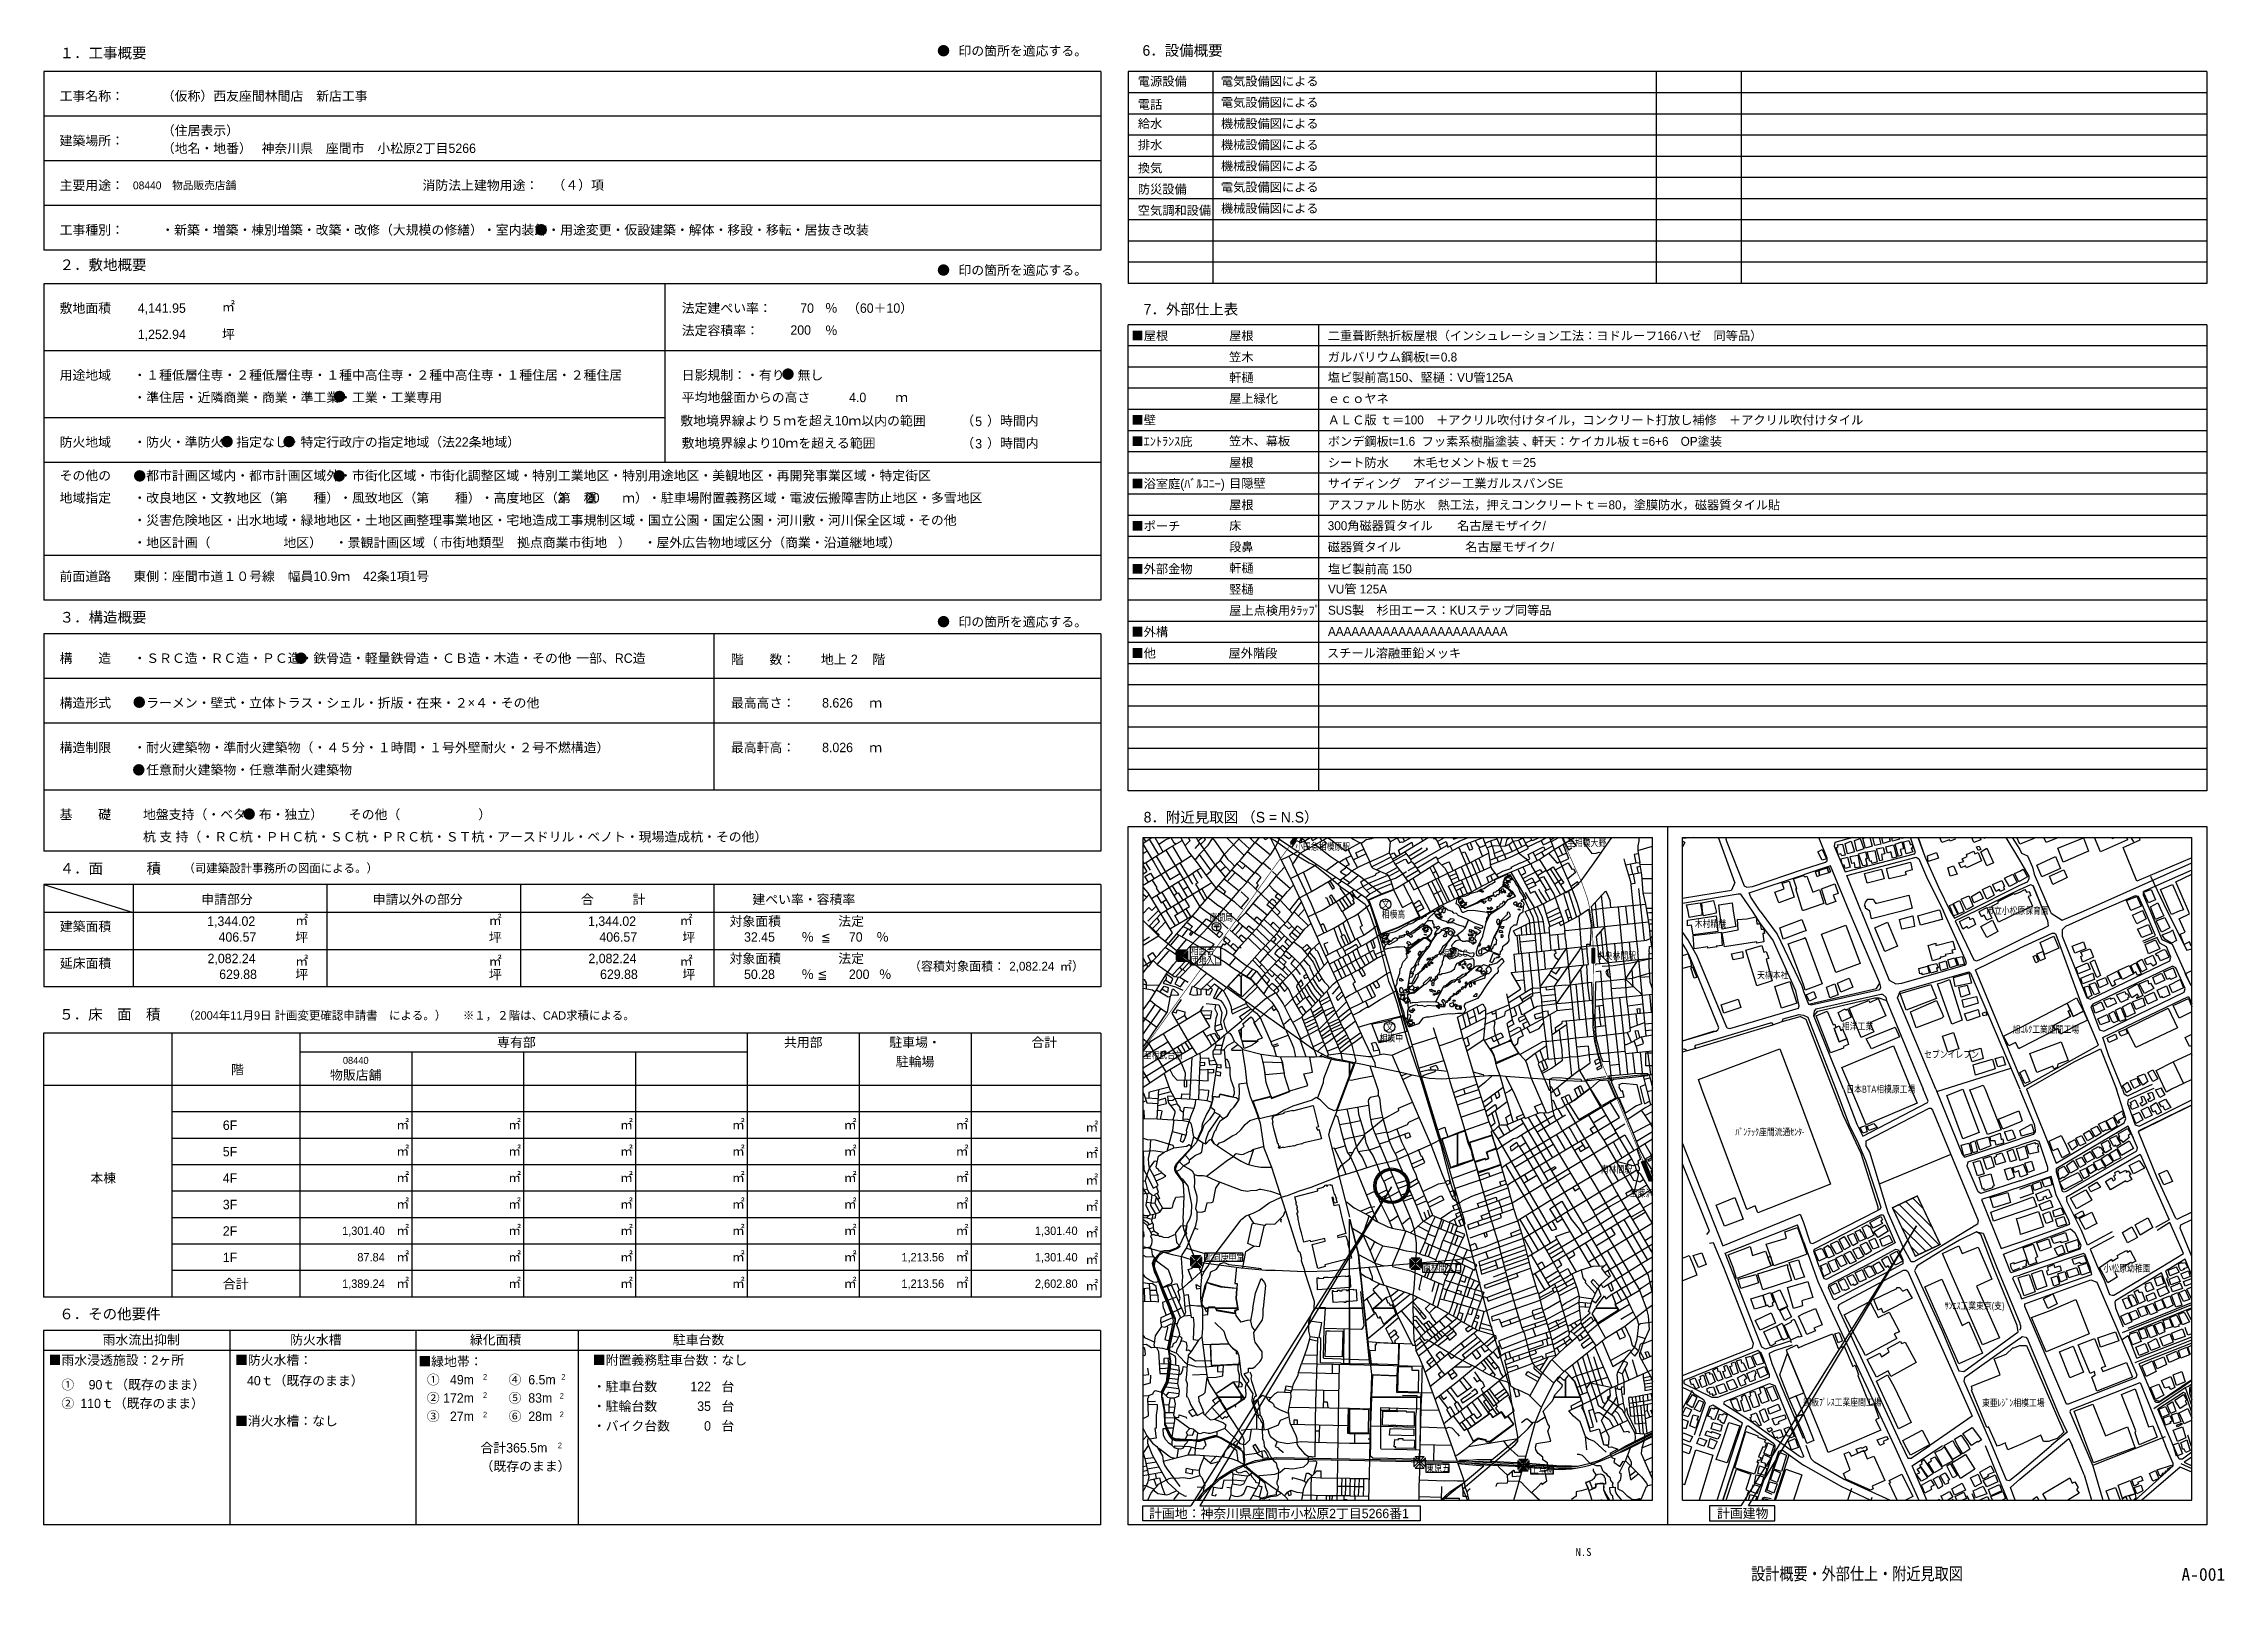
# Model space of a CAD drawing. Header units: millimetres. Extents: x 31 to 811, y 18 to 568.
import ezdxf
from ezdxf.enums import TextEntityAlignment as Align

# ---------------------------------------------------------------- set-up
doc = ezdxf.new("R2010")
doc.units = ezdxf.units.MM
doc.header["$LTSCALE"] = 0.2
doc.layers.get('Defpoints').update_dxf_attribs({"color": 40})
for name, color, linetype in [('A_タイトル枠', 7, 'Continuous'), ('G0-CB', 7, 'Continuous'), ('G0-MOJI', 7, 'Continuous'), ('G0-YOBI', 7, 'Continuous'), ('G0-ZUKEI', 7, 'Continuous'), ('MAP', 7, 'Continuous'), ('枠内記述', 3, 'Continuous')]:
    doc.layers.add(name, color=color, linetype=linetype)
doc.styles.get("Standard").update_dxf_attribs({"font": 'simplex.shx', "width": 0.8, "height": 700, "bigfont": 'extfont2.shx'})
doc.styles.add('ゴシック', font='MS Gothic.ttf', dxfattribs={"height": 4})
doc.styles.add('丸ゴチック', font='HGRSMP.TTF')

msp = doc.modelspace()

# ---------------------------------------------------------------- texts
at = {"layer": 'A_タイトル枠', "color": 3, "width": 0.9}
msp.add_text('設計概要・外部仕上・附近見取図', height=5.1, dxfattribs=at).set_placement((679.85, 20.79), align=Align.MIDDLE_CENTER)
at = {"layer": 'Defpoints', "style": '丸ゴチック'}
for s, height, p in [('4.0', 3.372, (319.47, 440.03)), ('5', 3.37, (364.55, 431.47)), ('3', 3.37, (364.55, 423.48)), ('AAAAAAAAAAAAAAAAAAAAAAA', 3.2, (490.69, 356.42)), ('6F', 3.372, (95.52, 179.71)), ('5F', 3.372, (95.52, 170.26)), ('4F', 3.372, (95.52, 160.8)), ('3F', 3.372, (95.52, 151.34))]:
    msp.add_text(s, height=height, dxfattribs=at).set_placement(p)
at = {"layer": 'G0-CB', "color": 3, "linetype": 'Continuous', "style": '丸ゴチック'}
for s, height, p in [('（容積対象面積：                 ㎡）', 3.1616, (403.47, 236.67)), ('2,082.24', 3.162, (392.84, 236.67)), ('122', 3.372, (270.06, 86.25)), ('35', 3.372, (270.06, 79.21)), ('0', 3.37, (270.06, 72.16))]:
    msp.add_text(s, height=height, dxfattribs=at).set_placement(p, align=Align.RIGHT)
for s, p in [('■附置義務駐車台数：なし', (227.81, 95.71)), ('・駐車台数\u3000\u3000\u3000\u3000\u3000台', (227.81, 86.25)), ('・駐輪台数\u3000\u3000\u3000\u3000\u3000台', (227.81, 79.21)), ('・バイク台数\u3000\u3000\u3000\u3000台', (227.81, 72.16))]:
    msp.add_text(s, height=3.3724, dxfattribs=at).set_placement(p)
at = {"layer": 'G0-MOJI', "color": 3, "style": '丸ゴチック'}
for s, height, p in [('１．工事概要', 3.794, (37.17, 563.02)), ('●', 3.37, (350.92, 563.98)), ('印の箇所を適応する。', 3.372, (358.56, 563.98)), ('電源設備', 3.2, (422.71, 553.21)), ('電気設備図による', 3.2, (452.4, 553.21)), ('工事名称：', 3.372, (37.17, 547.85)), ('（仮称）西友座間林間店\u3000新店工事', 3.3724, (73.71, 547.85)), ('電話', 3.2, (422.71, 544.91)), ('電気設備図による', 3.2, (452.4, 545.63)), ('（住居表示）', 3.372, (73.71, 535.5)), ('給水', 3.2, (422.71, 538.06)), ('機械設備図による', 3.2, (452.4, 538.06)), ('建築場所：', 3.372, (37.17, 531.88)), ('（地名・地番）', 3.372, (73.71, 529.14)), ('神奈川県\u3000座間市\u3000小松原2丁目5266', 3.3724, (109.36, 529.14)), ('排水', 3.2, (422.71, 530.48)), ('機械設備図による', 3.2, (452.4, 530.48)), ('換気', 3.2, (422.71, 522.18)), ('機械設備図による', 3.2, (452.4, 522.9)), ('主要用途：', 3.372, (37.17, 515.91)), ('08440\u3000物品販売店舗', 2.8, (63.39, 516.15)), ('消防法上建物用途：', 3.372, (166.93, 515.91)), ('（４）項', 3.372, (213.4, 515.99)), ('防災設備', 3.2, (422.71, 514.61)), ('電気設備図による', 3.2, (452.4, 515.33)), ('空気調和設備', 3.2, (422.71, 507.03)), ('機械設備図による', 3.2, (452.4, 507.75)), ('工事種別：', 3.372, (37.17, 499.94)), ('・新築・増築・棟別増築・改築・改修（大規模の修繕）・室内装飾・用途変更・仮設建築・解体・移設・移転・居抜き改装', 3.3724, (73.52, 499.94)), ('●', 3.37, (207.07, 499.92)), ('２．敷地概要', 3.794, (37.17, 487.26)), ('●', 3.37, (350.92, 485.53)), ('印の箇所を適応する。', 3.372, (358.56, 485.53)), ('敷地面積', 3.372, (37.17, 471.97)), ('㎡', 3.37, (95.22, 472.49)), ('法定建ぺい率：', 3.372, (259.61, 471.97)), ('（60＋10）', 3.372, (318.72, 471.97)), ('4,141.95', 3.372, (65.13, 471.97)), ('70', 3.372, (301.98, 471.97)), ('％', 3.37, (310.81, 471.97)), ('1,252.94', 3.372, (65.13, 462.57)), ('坪', 3.37, (95.22, 462.57)), ('法定容積率：', 3.372, (259.61, 463.99)), ('200', 3.372, (298.47, 464.13)), ('％', 3.37, (310.81, 463.99)), ('■屋根', 3.2, (420.43, 462.2)), ('屋根', 3.2, (455.35, 462.2)), ('二重葺断熱折板屋根（インシュレーション工法：ヨドルーフ166ハゼ\u3000同等品）', 3.2, (490.61, 462.2)), ('笠木', 3.2, (455.35, 454.55)), ('ガルバリウム鋼板t＝0.8', 3.2, (490.61, 454.55)), ('用途地域', 3.372, (37.17, 448.02)), ('・１種低層住専・２種低層住専・１種中高住専・２種中高住専・１種住居・２種住居', 3.3724, (63.52, 448.02)), ('日影規制：・有り・無し', 3.3724, (259.61, 448.02)), ('●', 3.37, (295.31, 448.3)), ('軒樋', 3.2, (455.35, 447.27)), ('塩ビ製前高150、堅樋：VU管125A', 3.2, (490.61, 447.27)), ('・準住居・近隣商業・商業・準工業・工業・工業専用', 3.3724, (63.52, 440.03)), ('●', 3.37, (134.96, 440.3)), ('平均地盤面からの高さ', 3.372, (259.61, 440.03)), ('ｍ', 3.37, (335.95, 440.03)), ('屋上緑化', 3.2, (455.35, 439.7)), ('ｅｃｏヤネ', 3.2, (490.61, 439.7)), ('敷地境界線より５ｍを超え10ｍ以内の範囲', 3.3724, (259.13, 431.68)), ('（\u3000）時間内', 3.372, (359.58, 431.68)), ('■壁', 3.2, (420.43, 432.05)), ('ＡＬＣ版 ｔ＝100\u3000＋アクリル吹付けタイル，コンクリート打放し補修\u3000＋アクリル吹付けタイル', 3.2, (490.61, 432.05)), ('防火地域', 3.372, (37.17, 424.06)), ('・防火・準防火・指定なし・特定行政庁の指定地域（法22条地域）', 3.3724, (63.52, 424.06)), ('●', 3.37, (94.74, 424.17)), ('●', 3.37, (116.92, 424.17)), ('敷地境界線より10ｍを超える範囲', 3.3724, (259.61, 423.7)), ('（\u3000）時間内', 3.372, (359.58, 423.7)), ('■ｴﾝﾄﾗﾝｽ庇', 3.2, (420.43, 424.4)), ('笠木、幕板', 3.2, (455.35, 424.54)), ('ボンデ鋼板t=1.6  フッ素系樹脂塗装 ､ 軒天：ケイカル板ｔ=6+6\u3000OP塗装', 3.2, (490.61, 424.4)), ('その他の', 3.372, (37.17, 412.08)), ('●', 3.37, (63.51, 411.9)), ('・都市計画区域内・都市計画区域外・市街化区域・市街化調整区域・特別工業地区・特別用途地区・美観地区・再開発事業区域・特定街区', 3.3724, (63.52, 412.08)), ('●', 3.37, (134.81, 411.9)), ('屋根', 3.2, (455.35, 416.82)), ('シート防水\u3000\u3000木毛セメント板ｔ＝25', 3.2, (490.61, 416.82)), ('地域指定', 3.372, (37.17, 404.1)), ('・改良地区・文教地区（第\u3000\u3000種）・風致地区（第\u3000\u3000種）・高度地区（第\u3000種\u3000\u3000ｍ）・駐車場附置義務区域・電波伝搬障害防止地区・多雪地区', 3.3724, (63.52, 404.1)), ('2', 3.37, (215.29, 404.1)), ('20', 3.372, (225.3, 404.1)), ('■浴室庭(ﾊﾞﾙｺﾆｰ)', 3.2, (420.43, 409.25)), ('目隠壁', 3.2, (455.35, 409.39)), ('サイディング\u3000アイジー工業ガルスパンSE', 3.2, (490.61, 409.39)), ('・災害危険地区・出水地域・緑地地区・土地区画整理事業地区・宅地造成工事規制区域・国立公園・国定公園・河川敷・河川保全区域・その他', 3.3724, (63.52, 396.11)), ('■ポーチ', 3.2, (420.43, 394.09)), ('床', 3.2, (455.35, 394.23)), ('屋根', 3.2, (455.35, 401.67)), ('300角磁器質タイル\u3000\u3000名古屋モザイク/', 3.2, (490.61, 394.23)), ('アスファルト防水\u3000熱工法，押えコンクリートｔ＝80，塗膜防水，磁器質タイル貼', 3.2, (490.61, 401.67)), ('・地区計画（         \u3000\u3000\u3000 地区）\u3000・景観計画区域（\u3000\u3000\u3000\u3000\u3000\u3000\u3000\u3000\u3000\u3000\u3000\u3000\u3000\u3000）\u3000・屋外広告物地域区分（商業・沿道継地域）', 3.3724, (63.52, 388.13)), ('市街地類型\u3000拠点商業市街地', 3.3724, (173.13, 388.13)), ('段鼻', 3.2, (455.35, 386.66)), ('磁器質タイル\u3000 \u3000\u3000\u3000\u3000名古屋モザイク/', 3.2, (490.61, 386.66)), ('■外部金物', 3.2, (420.43, 378.78)), ('軒樋', 3.2, (455.35, 379.08)), ('塩ビ製前高 150', 3.2, (490.69, 378.78)), ('前面道路', 3.372, (37.17, 376.04)), ('東側：座間市道１０号線\u3000幅員10.9ｍ\u300042条1項1号', 3.3724, (63.52, 376.04)), ('竪樋', 3.2, (455.35, 371.5)), ('VU管 125A', 3.2, (490.69, 371.58)), ('屋上点検用ﾀﾗｯﾌﾟ', 3.2, (455.35, 363.93)), ('SUS製\u3000杉田エース：KUステップ同等品', 3.2, (490.69, 364)), ('３．構造概要', 3.794, (37.17, 361.19)), ('●', 3.37, (350.92, 359.76)), ('印の箇所を適応する。', 3.372, (358.56, 359.76)), ('■外構', 3.2, (420.43, 356.26)), ('■他', 3.2, (420.43, 348.65)), ('屋外階段', 3.2, (455.1, 348.65)), ('スチール溶融亜鉛メッキ', 3.2, (490.3, 348.65)), ('構\u3000\u3000造', 3.372, (37.17, 346.76)), ('・ＳＲＣ造・ＲＣ造・ＰＣ造・鉄骨造・軽量鉄骨造・ＣＢ造・木造・その他', 3.3724, (63.52, 346.76)), ('●', 3.37, (121.18, 346.68)), ('・一部、RC造', 3.372, (217.3, 346.76)), ('階\u3000\u3000数：\u3000\u3000地上\u3000\u3000階', 3.3724, (277.19, 346.36)), ('2', 3.37, (320.09, 346.36)), ('構造形式', 3.372, (37.17, 330.79)), ('●', 3.37, (63.34, 330.94)), ('・ラーメン・壁式・立体トラス・シェル・折版・在来・２×４・その他', 3.3724, (63.52, 330.79)), ('最高高さ：', 3.372, (277.19, 330.79)), ('8.626', 3.372, (309.81, 330.79)), ('ｍ', 3.37, (326.66, 330.79)), ('構造制限', 3.372, (37.17, 314.82)), ('・耐火建築物・準耐火建築物（・４５分・１時間・１号外壁耐火・２号不燃構造）', 3.3724, (63.52, 314.82)), ('最高軒高：', 3.372, (277.19, 314.82)), ('8.026', 3.372, (309.81, 314.82)), ('ｍ', 3.37, (326.66, 314.82)), ('●', 3.37, (63.17, 306.76)), ('・任意耐火建築物・任意準耐火建築物', 3.3724, (63.52, 306.83)), ('基\u3000\u3000礎', 3.372, (37.17, 290.86)), ('地盤支持（・ベタ・布・独立）\u3000\u3000その他（  \u3000\u3000\u3000\u3000\u3000  ）', 3.3724, (66.98, 290.86)), ('●', 3.37, (102.63, 290.95)), ('杭 支 持（・ＲＣ杭・ＰＨＣ杭・ＳＣ杭・ＰＲＣ杭・ＳＴ杭・アースドリル・ベノト・現場造成杭・その他）', 3.3724, (66.98, 282.88)), ('４．面\u3000\u3000\u3000積', 3.794, (37.17, 271.35)), ('（司建築設計事務所の図面による。）', 3, (81.43, 271.82)), ('申請部分', 3.372, (87.82, 260.49)), ('申請以外の部分', 3.372, (149.11, 260.49)), ('合\u3000\u3000\u3000計', 3.372, (223.59, 260.49)), ('建ぺい率・容積率', 3.372, (284.87, 260.49)), ('建築面積', 3.372, (37.24, 250.81)), ('1,344.02', 3.372, (89.94, 252.69)), ('406.57', 3.372, (94.01, 247.03)), ('坪', 3.37, (121.44, 246.93)), ('㎡', 3.37, (121.44, 253.06)), ('坪', 3.37, (190.64, 246.93)), ('㎡', 3.37, (190.64, 253.06)), ('1,344.02', 3.372, (226.11, 252.69)), ('406.57', 3.372, (230.18, 247.03)), ('㎡', 3.37, (258.9, 253.06)), ('坪', 3.37, (259.85, 246.93)), ('対象面積', 3.372, (276.72, 252.69)), ('32.45', 3.372, (281.89, 247.03)), ('％  ≦\u3000\u3000\u3000  ％', 3.372, (302.35, 247.03)), ('法定', 3.372, (315.58, 252.69)), ('70', 3.372, (319.38, 247.03)), ('2,082.24', 3.372, (90.07, 239.35)), ('㎡', 3.37, (121.44, 238.43)), ('㎡', 3.37, (190.64, 238.43)), ('2,082.24', 3.372, (226.24, 239.35)), ('㎡', 3.37, (258.9, 238.43)), ('対象面積', 3.372, (276.72, 239.35)), ('法定', 3.372, (315.58, 239.35)), ('延床面積', 3.372, (37.24, 237.65)), ('629.88', 3.372, (94.23, 233.7)), ('坪', 3.37, (121.44, 233.6)), ('坪', 3.37, (190.64, 233.6)), ('629.88', 3.372, (230.41, 233.7)), ('坪', 3.37, (259.85, 233.6)), ('50.28', 3.372, (281.89, 233.7)), ('％ ≦\u3000\u3000\u3000\u3000％', 3.372, (302.35, 233.7)), ('200', 3.372, (319.38, 233.7)), ('５．床\u3000面\u3000積', 3.794, (37.03, 219.15)), ('（2004年11月9日 計画変更確認申請書\u3000による。）', 3, (81.29, 219.15)), ('※１，２階は、CAD求積による。', 3, (181.34, 219.15)), ('合計', 3.372, (384.64, 209.36)), ('階', 3.37, (98.48, 199.64)), ('㎡', 3.37, (157.56, 179.97)), ('㎡', 3.37, (197.56, 179.97)), ('㎡', 3.37, (237.56, 179.97)), ('㎡', 3.37, (277.56, 179.97)), ('㎡', 3.37, (317.56, 179.97)), ('㎡', 3.37, (357.56, 179.97)), ('㎡', 3.37, (403.96, 179.1)), ('㎡', 3.37, (157.56, 170.51)), ('㎡', 3.37, (197.56, 170.51)), ('㎡', 3.37, (237.56, 170.51)), ('㎡', 3.37, (277.56, 170.51)), ('㎡', 3.37, (317.56, 170.51)), ('㎡', 3.37, (357.56, 170.51)), ('㎡', 3.37, (403.96, 169.64)), ('本棟', 3.372, (48.16, 160.8)), ('㎡', 3.37, (157.56, 161.06)), ('㎡', 3.37, (197.56, 161.06)), ('㎡', 3.37, (237.56, 161.06)), ('㎡', 3.37, (277.56, 161.06)), ('㎡', 3.37, (317.56, 161.06)), ('㎡', 3.37, (357.56, 161.06)), ('㎡', 3.37, (403.96, 160.18)), ('㎡', 3.37, (157.56, 151.6)), ('㎡', 3.37, (197.56, 151.6)), ('㎡', 3.37, (237.56, 151.6)), ('㎡', 3.37, (277.56, 151.6)), ('㎡', 3.37, (317.56, 151.6)), ('㎡', 3.37, (357.56, 151.6)), ('㎡', 3.37, (403.96, 150.72)), ('2F', 3.372, (95.52, 141.88)), ('㎡', 3.37, (157.56, 142.14)), ('㎡', 3.37, (197.56, 142.14)), ('㎡', 3.37, (237.56, 142.14)), ('㎡', 3.37, (277.56, 142.14)), ('㎡', 3.37, (317.56, 142.14)), ('㎡', 3.37, (357.56, 142.14)), ('㎡', 3.37, (403.96, 141.27)), ('1F', 3.372, (95.52, 132.42)), ('㎡', 3.37, (157.56, 132.68)), ('㎡', 3.37, (197.56, 132.68)), ('㎡', 3.37, (237.56, 132.68)), ('㎡', 3.37, (277.56, 132.68)), ('㎡', 3.37, (317.56, 132.68)), ('㎡', 3.37, (357.56, 132.68)), ('㎡', 3.37, (403.96, 131.81)), ('合計', 3.372, (95.52, 122.96)), ('㎡', 3.37, (157.56, 123.22)), ('㎡', 3.37, (197.56, 123.22)), ('㎡', 3.37, (237.56, 123.22)), ('㎡', 3.37, (277.56, 123.22)), ('㎡', 3.37, (317.56, 123.22)), ('㎡', 3.37, (357.56, 123.22)), ('㎡', 3.37, (403.96, 122.35)), ('６．その他要件', 3.794, (37.03, 111.99)), ('雨水流出抑制', 3.372, (52.53, 102.97)), ('防火水槽', 3.372, (119.6, 102.97)), ('緑化面積', 3.372, (183.88, 102.97)), ('駐車台数', 3.372, (256.41, 102.97)), ('■雨水浸透施設：2ヶ所', 3.3724, (33.22, 95.71)), ('■防火水槽：', 3.372, (99.86, 95.71)), ('■緑地帯：', 3.372, (165.42, 95.23)), ('①', 3.37, (37.79, 86.9)), ('90ｔ（既存のまま）', 3.372, (47.54, 86.9)), ('40ｔ（既存のまま）', 3.372, (104.17, 88.34)), ('①   49m', 3.372, (168.46, 88.69)), ('② 172m', 3.372, (168.46, 82.15)), ('2', 2, (188.56, 90.39)), ('2', 2, (188.56, 83.85)), ('④  6.5m', 3.372, (197.69, 88.69)), ('⑤  83m', 3.372, (197.69, 82.15)), ('2', 2, (216.55, 90.39)), ('②', 3.37, (37.79, 80.21)), ('110ｔ（既存のまま）', 3.3724, (44.58, 80.21)), ('③   27m', 3.372, (168.46, 75.61)), ('2', 2, (188.56, 76.89)), ('⑥  28m', 3.372, (197.69, 75.61)), ('2', 2, (215.98, 76.98)), ('2', 2, (216, 83.6)), ('■消火水槽：なし', 3.372, (99.86, 73.95)), ('合計365.5m', 3.372, (187.65, 64.34)), ('2', 2, (215.33, 65.88)), ('（既存のまま）', 3.372, (187.65, 57.75)), ('計画地：神奈川県座間市小松原2丁目5266番1', 3.3724, (426.7, 40.84)), ('計画建物', 3.372, (629.8, 40.91))]:
    msp.add_text(s, height=height, dxfattribs=at).set_placement(p)
msp.add_text('6．設備概要', height=3.794, dxfattribs=at).set_placement((424.38, 562.78), align=Align.BOTTOM_LEFT)
for s, p in [('7．外部仕上表', (424.79, 473.26)), ('8．附近見取図', (424.79, 291.57)), ('（S = N.S）', (459.7, 291.57))]:
    msp.add_text(s, height=3.794, dxfattribs=at).set_placement(p, align=Align.MIDDLE_LEFT)
at = {"layer": 'G0-MOJI', "color": 3, "style": '丸ゴチック', "width": 0.8}
for s, p in [('小田急相模原駅', (478.98, 281.08)), ('相模CC', (531.3, 242.92)), ('中央林間駅', (586.84, 242.01)), ('南林間駅', (588.28, 165.62))]:
    msp.add_text(s, height=2.5, dxfattribs=at).set_placement(p, align=Align.MIDDLE_LEFT)
for s, p in [('至相模大野', (576.16, 281.16)), ('座間局', (448.36, 254.5)), ('相模高', (509.89, 255.57)), ('文', (509.89, 259.24)), ('市立小松原保育園', (726.02, 256.9)), ('木村精機', (621.83, 252.25)), ('相武台', (441.65, 242.4)), ('団地入口', (441.65, 239.14)), ('天柳本社', (644.12, 233.87)), ('相洋工業', (674.45, 215.56)), ('相模中', (509.15, 211.3)), ('文', (511.34, 215.36)), ('旭ｺﾙｸ工業座間工場', (735.47, 214.43)), ('至相武台前', (424.81, 205.2)), ('セブンイレブン', (703.86, 205.49)), ('日本BTA相模原工場', (676.03, 193.03)), ('ﾊﾞﾝﾃｯｸ座間流通ｾﾝﾀ-', (636.4, 177.73)), ('至藤沢', (598.66, 155.86)), ('北向庚申堂', (446.76, 132.98)), ('南林間入口', (524.7, 129.14)), ('小松原幼稚園', (767.98, 128.98)), ('ｻﾝｴｽ工業東京(支)', (711.23, 115.55)), ('鋼板ﾌﾟﾚｽ工業座間工場', (660.64, 81.09)), ('東亜ﾚｼﾞﾝ相模工場', (724.54, 80.84)), ('東原五', (525.89, 57.52)), ('上草柳', (563.21, 57.01))]:
    msp.add_text(s, height=2.5, dxfattribs=at).set_placement(p)
at = {"layer": 'G0-MOJI', "color": 3, "style": '丸ゴチック'}
for s, height, p in [('専有部', 3.372, (200.51, 209.36)), ('共用部', 3.372, (303.05, 209.36)), ('駐車場・', 3.372, (343.05, 209.36)), ('08440', 2.529, (143.05, 203.31)), ('駐輪場', 3.372, (343.05, 202.47)), ('物販店舗', 3.372, (143.05, 197.68))]:
    msp.add_text(s, height=height, dxfattribs=at).set_placement(p, align=Align.CENTER)
for s, p in [('1,301.40', (153.44, 142.14)), ('1,301.40', (401.17, 142.14)), ('87.84', (153.44, 132.68)), ('1,213.56', (353.44, 132.68)), ('1,301.40', (401.17, 132.68)), ('1,389.24', (153.44, 123.22)), ('1,213.56', (353.44, 123.22)), ('2,602.80', (401.17, 123.22))]:
    msp.add_text(s, height=3, dxfattribs=at).set_placement(p, align=Align.RIGHT)
at = {"layer": '枠内記述', "linetype": 'ByBlock', "lineweight": -2, "style": 'ゴシック'}
msp.add_text('N.S', height=2.8, dxfattribs=at).set_placement((579.2, 27.33))
at = {"layer": '枠内記述', "style": 'ゴシック'}
msp.add_text('A-001', height=4.6, dxfattribs=at).set_placement((795.87, 18.44))

# ---------------------------------------------------------------- hatches: boundary and pattern name
at = {"layer": 'G0-MOJI'}
h = msp.add_hatch(dxfattribs=at)
h.set_pattern_fill('ANGLE', color=8)
h.set_pattern_definition([(0, (-1065.49, 182.6084), (0, 6.985), [5.08, -1.905]), (90, (-1065.49, 182.6084), (-6.985, 4e-16), [5.08, -1.905])])
h.paths.add_polyline_path([(436.4, 243.73), (436.4, 240.47), (438.03, 242.1)])
h.paths.add_polyline_path([(440.09, 244.16), (436.83, 244.16), (438.46, 242.53)])
h.paths.add_polyline_path([(440.52, 243.73), (438.9, 242.1), (440.52, 240.47)])
h.paths.add_polyline_path([(438.46, 241.67), (436.83, 240.04), (440.09, 240.04)])
h = msp.add_hatch(color=8, dxfattribs=at)
h.dxf.hatch_style = 1
h.paths.add_polyline_path([(436.4, 243.73), (436.4, 240.47), (438.03, 242.1)])
h.paths.add_polyline_path([(440.09, 244.16), (436.83, 244.16), (438.46, 242.53)])
h.paths.add_polyline_path([(440.52, 243.73), (438.9, 242.1), (440.52, 240.47)])
h.paths.add_polyline_path([(438.46, 241.67), (436.83, 240.04), (440.09, 240.04)])
h = msp.add_hatch(dxfattribs=at)
h.set_pattern_fill('ANGLE', color=8)
h.set_pattern_definition([(0, (-1060.379, 73.188), (0, 6.985), [5.08, -1.905]), (90, (-1060.379, 73.188), (-6.985, 4e-16), [5.08, -1.905])])
h.paths.add_polyline_path([(441.51, 134.31), (441.51, 131.05), (443.14, 132.68)])
h.paths.add_polyline_path([(445.2, 134.74), (441.94, 134.74), (443.57, 133.11)])
h.paths.add_polyline_path([(445.63, 134.31), (444.01, 132.68), (445.63, 131.05)])
h.paths.add_polyline_path([(443.57, 132.24), (441.94, 130.62), (445.2, 130.62)])
h = msp.add_hatch(color=8, dxfattribs=at)
h.dxf.hatch_style = 1
h.paths.add_polyline_path([(441.51, 134.31), (441.51, 131.05), (443.14, 132.68)])
h.paths.add_polyline_path([(445.2, 134.74), (441.94, 134.74), (443.57, 133.11)])
h.paths.add_polyline_path([(445.63, 134.31), (444.01, 132.68), (445.63, 131.05)])
h.paths.add_polyline_path([(443.57, 132.24), (441.94, 130.62), (445.2, 130.62)])
h = msp.add_hatch(dxfattribs=at)
h.set_pattern_fill('ANGLE', color=8)
h.set_pattern_definition([(0, (-981.943, 72.4304), (0, 6.985), [5.08, -1.905]), (90, (-981.943, 72.4304), (-6.985, 4e-16), [5.08, -1.905])])
h.paths.add_polyline_path([(519.94, 133.55), (519.94, 130.29), (521.57, 131.92)])
h.paths.add_polyline_path([(523.64, 133.98), (520.38, 133.98), (522.01, 132.36)])
h.paths.add_polyline_path([(524.07, 133.55), (522.44, 131.92), (524.07, 130.29)])
h.paths.add_polyline_path([(522.01, 131.49), (520.38, 129.86), (523.64, 129.86)])
h = msp.add_hatch(color=8, dxfattribs=at)
h.dxf.hatch_style = 1
h.paths.add_polyline_path([(519.94, 133.55), (519.94, 130.29), (521.57, 131.92)])
h.paths.add_polyline_path([(523.64, 133.98), (520.38, 133.98), (522.01, 132.36)])
h.paths.add_polyline_path([(524.07, 133.55), (522.44, 131.92), (524.07, 130.29)])
h.paths.add_polyline_path([(522.01, 131.49), (520.38, 129.86), (523.64, 129.86)])
h = msp.add_hatch(dxfattribs=at)
h.set_pattern_fill('ANGLE', color=8)
h.set_pattern_definition([(0, (-980.453, 1.351), (0, 6.985), [5.08, -1.905]), (90, (-980.453, 1.351), (-6.985, 4e-16), [5.08, -1.905])])
h.paths.add_polyline_path([(521.44, 62.47), (521.44, 59.21), (523.06, 60.84)])
h.paths.add_polyline_path([(525.13, 62.91), (521.87, 62.91), (523.5, 61.28)])
h.paths.add_polyline_path([(525.56, 62.47), (523.93, 60.84), (525.56, 59.21)])
h.paths.add_polyline_path([(523.5, 60.41), (521.87, 58.78), (525.13, 58.78)])
h = msp.add_hatch(dxfattribs=at)
h.set_pattern_fill('ANGLE', color=8)
h.set_pattern_definition([(0, (-943.3555, 0.36), (0, 6.985), [5.08, -1.905]), (90, (-943.3555, 0.36), (-6.985, 4e-16), [5.08, -1.905])])
h.paths.add_polyline_path([(558.53, 61.48), (558.53, 58.22), (560.16, 59.85)])
h.paths.add_polyline_path([(562.22, 61.91), (558.97, 61.91), (560.6, 60.29)])
h.paths.add_polyline_path([(562.66, 61.48), (561.03, 59.85), (562.66, 58.22)])
h.paths.add_polyline_path([(560.6, 59.42), (558.97, 57.79), (562.22, 57.79)])
h = msp.add_hatch(color=8, dxfattribs=at)
h.dxf.hatch_style = 1
h.paths.add_polyline_path([(558.53, 61.48), (558.53, 58.22), (560.16, 59.85)])
h.paths.add_polyline_path([(562.22, 61.91), (558.97, 61.91), (560.6, 60.29)])
h.paths.add_polyline_path([(562.66, 61.48), (561.03, 59.85), (562.66, 58.22)])
h.paths.add_polyline_path([(560.6, 59.42), (558.97, 57.79), (562.22, 57.79)])
at = {"layer": 'MAP', "linetype": 'Continuous'}
h = msp.add_hatch(color=256, dxfattribs=at)
h.dxf.hatch_style = 1
h.paths.add_polyline_path([(479.71, 284.26), (478.63, 284.26), (477.26, 282.35), (478.02, 281.85)])
h = msp.add_hatch(color=256, dxfattribs=at)
h.dxf.hatch_style = 1
h.paths.add_polyline_path([(585.93, 244.75), (585.18, 244.75), (585.18, 239.38), (585.93, 239.38)])
h = msp.add_hatch(color=256, dxfattribs=at)
h.dxf.hatch_style = 1
h.paths.add_polyline_path([(603.85, 168.79), (602.8, 168.29), (605.67, 161.29), (606.71, 161.78), (606.71, 161.84)])
at = {"layer": 'MAP', "true_color": 0xff0000}
h = msp.add_hatch(dxfattribs=at)
h.set_pattern_fill('ANSI31', color=1, scale=0.8, angle=90)
h.set_pattern_definition([(135, (-998.098, -3.947), (-1.7960512, -1.7960512), [])])
h.paths.add_polyline_path([(700.73, 134.56), (709.62, 138.77), (701.4, 156.08), (692.52, 151.86)])

# ---------------------------------------------------------------- linework, layer by layer
at = {"layer": 'G0-CB', "color": 252, "linetype": 'Continuous'}
for p, q in [((804.96, 550.65), (419.2, 550.65)), ((804.96, 543.08), (419.2, 543.08)), ((804.96, 535.5), (419.2, 535.5)), ((804.96, 527.92), (419.2, 527.92)), ((804.96, 520.35), (419.2, 520.35)), ((804.96, 512.77), (419.2, 512.77)), ((804.96, 505.19), (419.2, 505.19)), ((804.96, 497.62), (419.2, 497.62)), ((804.96, 490.04), (419.2, 490.04)), ((804.96, 460.12), (419.2, 460.12)), ((804.96, 452.54), (419.2, 452.54)), ((804.96, 444.97), (419.2, 444.97)), ((804.96, 422.24), (419.2, 422.24)), ((804.96, 407.08), (419.2, 407.08)), ((804.96, 391.93), (419.2, 391.93)), ((804.96, 376.77), (419.2, 376.77)), ((804.96, 369.2), (419.2, 369.2)), ((804.96, 346.47), (419.2, 346.47)), ((804.96, 338.89), (419.2, 338.89)), ((804.96, 331.31), (419.2, 331.31)), ((804.96, 323.74), (419.2, 323.74)), ((804.96, 316.16), (419.2, 316.16)), ((804.96, 308.58), (419.2, 308.58))]:
    msp.add_line(p, q, dxfattribs=at)
at = {"layer": 'G0-CB', "color": 7, "linetype": 'Continuous'}
for p, q in [((804.96, 437.39), (419.2, 437.39)), ((804.96, 429.81), (419.2, 429.81)), ((804.96, 414.66), (419.2, 414.66)), ((804.96, 399.51), (419.2, 399.51)), ((804.96, 384.35), (419.2, 384.35)), ((804.96, 361.62), (419.2, 361.62)), ((804.96, 354.04), (419.2, 354.04))]:
    msp.add_line(p, q, dxfattribs=at)
at = {"layer": 'G0-CB', "color": 3, "linetype": 'Continuous'}
for p, q in [((63.52, 267.44), (63.52, 230.84)), ((271.13, 267.44), (271.13, 230.84)), ((409.45, 257.51), (31.58, 257.51)), ((77.25, 214.35), (77.25, 119.93)), ((123.05, 214.35), (123.05, 119.93)), ((283.05, 214.35), (283.05, 119.93)), ((323.05, 214.35), (323.05, 119.93)), ((363.05, 214.35), (363.05, 119.93)), ((283.05, 207.48), (123.05, 207.48)), ((409.45, 195.6), (31.44, 195.6)), ((409.45, 129.39), (77.25, 129.39)), ((409.32, 100.76), (31.44, 100.76))]:
    msp.add_line(p, q, dxfattribs=at)
at = {"layer": 'G0-MOJI', "color": 3}
for p, q in [((449.9, 252.46), (451.85, 252.46)), ((450.11, 253.11), (451.63, 253.11)), ((450.87, 252.46), (450.87, 251.21))]:
    msp.add_line(p, q, dxfattribs=at)
at = {"layer": 'G0-MOJI', "color": 8}
for p, q in [((436.4, 243.73), (436.4, 240.47)), ((438.03, 242.1), (436.4, 243.73)), ((436.4, 240.47), (438.03, 242.1)), ((436.83, 244.16), (440.09, 244.16)), ((438.46, 242.53), (436.83, 244.16)), ((440.09, 244.16), (438.46, 242.53)), ((440.52, 243.73), (438.9, 242.1)), ((438.9, 242.1), (440.52, 240.47)), ((440.52, 240.47), (440.52, 243.73)), ((438.46, 241.67), (436.83, 240.04)), ((436.83, 240.04), (440.09, 240.04)), ((440.09, 240.04), (438.46, 241.67)), ((441.51, 134.31), (441.51, 131.05)), ((443.14, 132.68), (441.51, 134.31)), ((441.51, 131.05), (443.14, 132.68)), ((441.94, 134.74), (445.2, 134.74)), ((443.57, 133.11), (441.94, 134.74)), ((445.2, 134.74), (443.57, 133.11)), ((445.63, 134.31), (444.01, 132.68)), ((444.01, 132.68), (445.63, 131.05)), ((445.63, 131.05), (445.63, 134.31)), ((519.94, 133.55), (519.94, 130.29)), ((521.57, 131.92), (519.94, 133.55)), ((520.38, 133.98), (523.64, 133.98)), ((522.01, 132.36), (520.38, 133.98)), ((523.64, 133.98), (522.01, 132.36)), ((524.07, 133.55), (522.44, 131.92)), ((524.07, 130.29), (524.07, 133.55)), ((443.57, 132.24), (441.94, 130.62)), ((441.94, 130.62), (445.2, 130.62)), ((445.2, 130.62), (443.57, 132.24)), ((519.94, 130.29), (521.57, 131.92)), ((522.01, 131.49), (520.38, 129.86)), ((520.38, 129.86), (523.64, 129.86)), ((523.64, 129.86), (522.01, 131.49)), ((522.44, 131.92), (524.07, 130.29)), ((521.44, 62.47), (521.44, 59.21)), ((523.06, 60.84), (521.44, 62.47)), ((521.87, 62.91), (525.13, 62.91)), ((523.5, 61.28), (521.87, 62.91)), ((525.13, 62.91), (523.5, 61.28)), ((525.56, 62.47), (523.93, 60.84)), ((525.56, 59.21), (525.56, 62.47)), ((521.44, 59.21), (523.06, 60.84)), ((523.5, 60.41), (521.87, 58.78)), ((521.87, 58.78), (525.13, 58.78)), ((525.13, 58.78), (523.5, 60.41)), ((523.93, 60.84), (525.56, 59.21)), ((558.53, 61.48), (558.53, 58.22)), ((560.16, 59.85), (558.53, 61.48)), ((558.53, 58.22), (560.16, 59.85)), ((558.97, 61.91), (562.22, 61.91)), ((560.6, 60.29), (558.97, 61.91)), ((560.6, 59.42), (558.97, 57.79)), ((558.97, 57.79), (562.22, 57.79)), ((562.22, 61.91), (560.6, 60.29)), ((562.22, 57.79), (560.6, 59.42)), ((562.66, 61.48), (561.03, 59.85)), ((561.03, 59.85), (562.66, 58.22)), ((562.66, 58.22), (562.66, 61.48))]:
    msp.add_line(p, q, dxfattribs=at)
at = {"layer": 'G0-MOJI', "color": 3}
for points in [[(441.56, 245.19), (452.27, 245.19), (452.27, 238.64), (441.56, 238.64)], [(446.68, 135.77), (460.1, 135.77), (460.1, 132.59), (446.68, 132.59)], [(524.61, 131.92), (538.03, 131.92), (538.03, 128.74), (524.61, 128.74)], [(525.81, 60.3), (533.85, 60.3), (533.85, 57.12), (525.81, 57.12)], [(563.18, 59.81), (571.23, 59.81), (571.23, 56.64), (563.18, 56.64)]]:
    msp.add_lwpolyline(points, close=True, dxfattribs=at)
for points in [[(513.39, 159.37), (441.71, 45.2)], [(513.39, 159.37), (444.87, 45.2)], [(701.18, 145.38), (638.28, 45.2), (627.09, 45.2), (627.09, 39.91), (650.51, 39.91), (650.51, 45.2), (641.06, 45.2), (701.18, 145.38)], [(444.87, 45.2), (523.63, 45.2), (523.63, 39.91), (424.52, 39.91), (424.52, 45.2), (441.71, 45.2)]]:
    msp.add_lwpolyline(points, dxfattribs=at)
for centre, radius in [((511.22, 260.39), 1.93), ((450.86, 252.41), 1.55), ((512.67, 216.51), 1.93)]:
    msp.add_circle(centre, radius, dxfattribs=at)
at = {"layer": 'G0-YOBI', "color": 6, "linetype": 'Continuous'}
for p, q in [((409.45, 558.23), (31.58, 558.23)), ((31.58, 558.23), (31.58, 494.35)), ((409.45, 558.23), (409.45, 494.35)), ((419.2, 558.23), (419.2, 482.46)), ((804.96, 558.23), (419.2, 558.23)), ((449.51, 558.23), (449.51, 482.46)), ((608.14, 482.46), (608.14, 558.23)), ((638.45, 558.23), (638.45, 482.46)), ((804.96, 558.23), (804.96, 482.46)), ((409.45, 494.35), (31.58, 494.35)), ((409.45, 482.35), (31.58, 482.35)), ((31.58, 482.35), (31.58, 369.14)), ((409.45, 482.35), (409.45, 369.14)), ((804.96, 482.46), (419.2, 482.46)), ((419.2, 301.01), (419.2, 467.7)), ((804.96, 467.7), (419.2, 467.7)), ((487.31, 467.7), (487.31, 301.01)), ((804.96, 467.7), (804.96, 301.01)), ((409.45, 369.14), (31.58, 369.14)), ((31.58, 357.14), (31.58, 279.44)), ((409.45, 357.14), (31.58, 357.14)), ((409.45, 357.14), (409.45, 279.44)), ((804.96, 301.01), (419.2, 301.01)), ((612.08, 288.2), (612.08, 38.42)), ((409.45, 279.44), (31.58, 279.44)), ((409.45, 267.44), (31.58, 267.44)), ((31.58, 267.44), (31.58, 230.84)), ((409.45, 267.44), (409.45, 230.84)), ((409.45, 230.84), (31.58, 230.84)), ((409.45, 214.35), (31.44, 214.35)), ((31.44, 214.35), (31.44, 119.93)), ((409.45, 214.35), (409.45, 119.93)), ((409.45, 119.93), (31.44, 119.93)), ((31.44, 107.95), (31.44, 38.42)), ((409.32, 107.95), (31.44, 107.95)), ((98.08, 107.95), (98.08, 38.42)), ((164.53, 107.95), (164.53, 38.42)), ((222.6, 107.95), (222.6, 38.42)), ((409.32, 107.95), (409.32, 38.42)), ((409.32, 38.42), (31.44, 38.42)), ((409.32, 38.42), (31.44, 38.42))]:
    msp.add_line(p, q, dxfattribs=at)
msp.add_lwpolyline([(419.2, 288.2), (804.96, 288.2), (804.96, 38.42), (419.2, 38.42)], close=True, dxfattribs=at)
at = {"layer": 'G0-ZUKEI', "color": 7, "linetype": 'Continuous'}
for p, q in [((409.45, 542.26), (31.58, 542.26)), ((409.45, 526.29), (31.58, 526.29)), ((409.45, 510.32), (31.58, 510.32)), ((253.54, 482.35), (253.54, 418.47)), ((409.45, 458.4), (31.58, 458.4)), ((253.54, 434.44), (31.58, 434.44)), ((409.45, 418.47), (31.58, 418.47)), ((409.45, 385.11), (31.58, 385.11)), ((271.13, 357.14), (271.13, 301.25)), ((409.45, 341.17), (31.58, 341.17)), ((409.45, 325.2), (31.58, 325.2)), ((409.45, 301.25), (31.58, 301.25)), ((31.58, 267.44), (63.52, 257.51)), ((132.72, 267.44), (132.72, 230.84)), ((201.92, 267.44), (201.92, 230.84)), ((409.45, 244.18), (31.58, 244.18)), ((163.05, 207.48), (163.05, 119.93)), ((203.05, 207.48), (203.05, 119.93)), ((243.05, 207.48), (243.05, 119.93))]:
    msp.add_line(p, q, dxfattribs=at)
at = {"layer": 'G0-ZUKEI', "color": 252, "linetype": 'Continuous'}
for p, q in [((409.45, 186.15), (77.25, 186.15)), ((409.45, 176.69), (77.25, 176.69)), ((409.45, 167.23), (77.25, 167.23)), ((409.45, 157.77), (77.25, 157.77)), ((409.45, 148.31), (77.25, 148.31)), ((409.45, 138.85), (77.25, 138.85))]:
    msp.add_line(p, q, dxfattribs=at)
at = {"layer": 'MAP', "linetype": 'Continuous'}
for p, q in [((424.56, 282.31), (427.7, 284.26)), ((424.56, 47.33), (424.56, 284.26)), ((424.56, 284.26), (606.71, 284.26)), ((424.56, 281.8), (428.59, 275.23)), ((424.63, 284.26), (425.41, 282.85)), ((426.77, 283.73), (430.11, 278.11)), ((428.73, 284.26), (431.78, 279.11)), ((434.44, 284.26), (435.41, 282.61)), ((435.11, 281.23), (438.45, 275.61)), ((435.41, 282.61), (436.32, 281.98)), ((438.08, 284.26), (438.6, 283.22)), ((438.6, 283.22), (440.87, 279.23)), ((441.33, 283.1), (439.66, 281.47)), ((440.64, 284.26), (441.18, 283.48)), ((441.18, 283.48), (441.33, 283.1)), ((443.15, 280.35), (444.82, 282.23)), ((443.58, 284.26), (444.21, 283.1)), ((444.21, 283.1), (445.73, 284.26)), ((444.21, 283.1), (449.81, 275.23)), ((444.66, 278.23), (447.84, 281.61)), ((446.79, 283.48), (445.12, 281.85)), ((446.37, 284.26), (446.79, 283.48)), ((447.84, 281.61), (449.36, 283.98)), ((449.18, 284.26), (449.97, 283.36)), ((449.36, 283.98), (449.61, 284.26)), ((449.97, 283.36), (454.82, 276.61)), ((454.37, 284.26), (459.67, 278.98)), ((458.38, 284.26), (459.67, 282.98)), ((459.67, 282.98), (462.7, 280.11)), ((459.67, 276.61), (464.53, 282.35)), ((462.63, 284.26), (464.53, 282.35)), ((463.55, 284.26), (463.16, 283.85)), ((464.53, 282.35), (464.82, 282.47)), ((464.82, 282.47), (466.24, 284.26)), ((464.82, 282.47), (470.14, 278.11)), ((467.51, 284.26), (468.17, 283.6)), ((468.17, 283.6), (468.77, 283.85)), ((468.77, 283.85), (469.26, 284.26)), ((469.7, 284.26), (471.95, 283.1)), ((470, 284.26), (471.8, 280.73)), ((470.14, 278.11), (471.8, 280.73)), ((471.8, 280.73), (473.32, 283.73)), ((471.8, 280.73), (474.37, 275.23)), ((471.95, 283.1), (477.72, 278.98)), ((472.56, 284.26), (473.32, 283.73)), ((473.32, 283.73), (473.52, 284.26)), ((473.32, 283.73), (485.91, 275.23)), ((477.26, 282.35), (478.63, 284.26)), ((477.72, 280.73), (479.38, 283.22)), ((479.38, 283.22), (480.45, 282.73)), ((480.45, 282.73), (481.2, 284.22)), ((480.45, 282.73), (480.75, 282.35)), ((480.75, 278.73), (490.59, 284.26)), ((480.75, 282.35), (482.42, 283.1)), ((482.42, 283.1), (481.2, 284.22)), ((482.42, 283.1), (484.37, 284.26)), ((483.78, 280.35), (482.42, 283.1)), ((484.59, 284.26), (485.15, 283.22)), ((485.15, 283.22), (487.14, 284.26)), ((487.76, 284.26), (488.48, 282.98)), ((498.33, 280.35), (502.28, 282.47)), ((498.97, 284.26), (499.69, 283.73)), ((499.69, 283.73), (501.97, 282.47)), ((501.97, 282.47), (502.28, 282.47)), ((502.28, 282.47), (502.58, 282.1)), ((502.58, 282.1), (504.39, 283.6)), ((504.39, 283.6), (506.37, 283.98)), ((506.37, 283.98), (507.18, 284.26)), ((512.03, 284.26), (512.89, 282.73)), ((512.89, 282.73), (512.59, 278.85)), ((512.89, 282.73), (515.67, 284.26)), ((513.8, 276.61), (526.49, 284.26)), ((515.46, 284.22), (516.37, 282.47)), ((516.37, 282.47), (516.98, 282.73)), ((516.98, 282.73), (517.43, 282.61)), ((517.36, 284.26), (518.05, 282.98)), ((517.43, 282.61), (520.38, 284.26)), ((522.28, 275.23), (533.2, 281.47)), ((524.56, 283.1), (524.06, 284.26)), ((528.3, 284.26), (528.5, 283.85)), ((528.5, 283.85), (528.96, 283.98)), ((528.96, 283.98), (529.87, 282.85)), ((529.87, 282.85), (532.41, 284.26)), ((529.87, 282.85), (530.93, 280.23)), ((534.42, 281.23), (535.17, 279.48)), ((535.38, 284.26), (535.63, 283.73)), ((535.63, 283.73), (537, 284.22)), ((537, 282.61), (537.6, 282.98)), ((537, 280.6), (539.12, 281.73)), ((537.45, 280.73), (539.88, 275.23)), ((537.6, 282.98), (540.82, 284.26)), ((539.12, 281.73), (545.63, 284.1)), ((545.63, 284.1), (546.12, 284.26)), ((546.1, 284.26), (547, 281.61)), ((547, 281.61), (547.91, 279.6)), ((547.46, 280.6), (549.28, 281.35)), ((549.28, 281.35), (550.19, 281.47)), ((550.19, 281.47), (552.3, 281.35)), ((552.3, 281.35), (550.95, 284.26)), ((552.3, 281.35), (552.95, 284.26)), ((553.82, 278.23), (552.3, 281.35)), ((552.3, 281.35), (553.82, 281.23)), ((553.82, 281.23), (555.34, 281.85)), ((554.13, 281.35), (554.73, 283.73)), ((554.73, 283.73), (555.7, 284.26)), ((555.34, 281.85), (556.86, 282.98)), ((555.34, 281.85), (556.55, 279.35)), ((556.22, 284.26), (558.98, 278.73)), ((556.86, 282.98), (558.83, 283.36)), ((558.83, 283.36), (560.73, 284.26)), ((558.83, 283.36), (559.88, 281.1)), ((559.43, 284.26), (559.74, 283.73)), ((561.4, 282.35), (563.52, 283.36)), ((562.16, 280.98), (566.86, 283.22)), ((563.16, 284.26), (563.52, 283.36)), ((563.52, 283.36), (563.98, 283.22)), ((563.98, 283.22), (566.18, 284.26)), ((564.58, 277.73), (571.11, 281.35)), ((566.86, 283.22), (568.73, 284.26)), ((569.87, 284.26), (571.56, 279.98)), ((570.19, 283.36), (571.79, 284.26)), ((572.92, 284.1), (570.5, 282.73)), ((572.85, 284.26), (572.92, 284.1)), ((573.23, 280.86), (574.59, 278.11)), ((575.65, 282.1), (574.69, 284.26)), ((574.75, 281.73), (575.65, 279.6)), ((575.65, 282.35), (578.76, 284.26)), ((577.32, 283.36), (576.78, 284.26)), ((581.93, 284.26), (582.32, 283.73)), ((582.32, 283.73), (582.18, 282.35)), ((582.18, 282.35), (585.05, 278.6)), ((582.32, 283.73), (583.12, 284.26)), ((585.81, 275.23), (592.18, 284.26)), ((601.43, 279.6), (606.71, 281.23)), ((606.71, 47.33), (606.71, 284.26)), ((621.28, 284.26), (617.44, 283.99)), ((617.44, 47.33), (617.44, 284.26)), ((617.44, 284.26), (799.59, 284.26)), ((617.44, 282.59), (617.67, 282.96)), ((618.28, 282.46), (617.44, 280.97)), ((617.67, 282.96), (618.28, 282.46)), ((636.17, 268.23), (630.27, 284.26)), ((632.84, 284.26), (633.13, 282.96)), ((633.13, 282.96), (639.5, 266.97)), ((669.21, 276.96), (666.19, 284.26)), ((671.94, 282.46), (671.64, 281.21)), ((671.64, 281.21), (675.58, 271.97)), ((678.31, 284.26), (671.94, 282.46)), ((681.96, 283.96), (682.92, 284.26)), ((682.86, 280.46), (681.96, 283.96)), ((685.29, 281.21), (682.86, 280.46)), ((684.49, 284.26), (685.29, 281.21)), ((686.2, 281.46), (685.47, 284.26)), ((688.32, 281.96), (686.2, 281.46)), ((687.72, 284.26), (688.32, 281.96)), ((689.23, 282.21), (688.69, 284.26)), ((691.66, 282.96), (689.23, 282.21)), ((691.32, 284.26), (691.66, 282.96)), ((692.56, 282.96), (692.25, 284.26)), ((694.99, 283.71), (692.56, 282.96)), ((694.85, 284.26), (694.99, 283.71)), ((695.9, 283.96), (695.81, 284.26)), ((697.12, 284.21), (695.9, 283.96)), ((697.11, 284.26), (697.12, 284.21)), ((700.75, 278.96), (698.98, 284.26)), ((701.6, 284.26), (704.08, 277.47)), ((701.7, 284.26), (704.08, 277.47)), ((710.16, 282.46), (709.48, 284.26)), ((712.89, 283.47), (710.16, 282.46)), ((713.18, 282.96), (712.89, 283.47)), ((715, 283.71), (713.18, 282.96)), ((714.81, 284.26), (714.7, 284.21)), ((714.7, 284.21), (715, 283.71)), ((721.68, 282.46), (720.95, 284.26)), ((724.1, 283.47), (721.68, 282.46)), ((723.75, 284.26), (724.1, 283.47)), ((725.31, 283.96), (725.2, 284.26)), ((725.88, 284.26), (725.31, 283.96)), ((738.05, 276.21), (733.17, 284.26)), ((735.33, 284.26), (738.05, 279.97)), ((738.05, 281.96), (737, 284.26)), ((743.2, 283.96), (738.05, 281.96)), ((747.45, 282.46), (746.69, 284.26)), ((751.94, 284.26), (747.45, 282.46)), ((766.86, 279.22), (764.74, 284.26)), ((776.55, 283.47), (766.86, 279.22)), ((770.96, 284.26), (771.09, 283.96)), ((771.09, 283.96), (772.17, 284.26)), ((775.04, 280.71), (781.11, 283.47)), ((776.23, 284.26), (776.55, 283.47)), ((777.74, 284.26), (778.68, 282.72)), ((781.11, 283.47), (780.76, 284.26)), ((799.59, 47.33), (799.59, 284.26)), ((424.56, 278.53), (426.01, 279.48)), ((424.56, 275.67), (424.8, 275.23)), ((424.8, 275.23), (424.96, 274.98)), ((429.2, 277.6), (430.71, 275.23)), ((432.68, 279.72), (435.41, 275.23)), ((437.69, 275.23), (442.23, 267.61)), ((437.84, 275.23), (441.94, 277.85)), ((440.87, 279.23), (443.91, 275.23)), ((443.15, 276.24), (444.66, 277.99)), ((444.66, 278.23), (446.79, 275.23)), ((444.66, 277.99), (444.66, 278.23)), ((448.76, 272.48), (451.18, 275.23)), ((449.81, 275.23), (454.06, 269.99)), ((452.09, 276.1), (452.85, 275.23)), ((452.09, 272.36), (454.06, 273.98)), ((452.85, 275.23), (455.73, 272.11)), ((454.82, 276.61), (456.19, 275.23)), ((456.19, 275.23), (457.4, 273.98)), ((458.16, 274.86), (459.67, 273.61)), ((458.46, 275.23), (459.67, 276.61)), ((459.22, 275.98), (459.67, 275.48)), ((459.67, 278.98), (460.73, 277.85)), ((459.67, 275.48), (460.12, 275.23)), ((460.12, 275.23), (464.53, 271.6)), ((461.95, 279.35), (466.8, 275.23)), ((466.8, 275.23), (467.26, 274.86)), ((467.55, 275.23), (470.14, 278.11)), ((467.55, 275.23), (470.28, 272.86)), ((476.65, 277.6), (477.86, 275.23)), ((477.72, 278.98), (483.93, 275.23)), ((478.02, 274.61), (478.47, 275.23)), ((478.47, 275.23), (480.75, 278.73)), ((485.91, 275.23), (498.33, 266.86)), ((490, 272.48), (493.78, 275.23)), ((493.78, 275.23), (494.39, 275.73)), ((494.99, 275.23), (498.33, 272.98)), ((497.88, 275.23), (497.12, 276.98)), ((497.88, 279.98), (498.33, 278.98)), ((498.33, 278.98), (500.3, 275.23)), ((498.33, 277.48), (498.93, 277.85)), ((499.69, 276.36), (504.25, 278.48)), ((500.3, 275.23), (501.21, 273.49)), ((506.22, 273.86), (509.1, 275.23)), ((507.88, 272.74), (512.89, 275.23)), ((509.1, 275.23), (513.34, 277.36)), ((511.23, 271.36), (515.46, 273.61)), ((512.59, 278.85), (514.41, 275.23)), ((512.89, 275.23), (518.65, 278.48)), ((514.7, 274.61), (515.77, 275.23)), ((519.41, 277.48), (524.41, 280.6)), ((519.41, 272.48), (521.99, 273.98)), ((519.71, 275.23), (520.62, 275.73)), ((521.07, 275.23), (523.8, 271.48)), ((521.52, 274.73), (522.28, 275.23)), ((522.44, 273.35), (525.62, 275.23)), ((527.14, 273.61), (533.35, 261.12)), ((528.2, 274.35), (530.33, 269.99)), ((530.17, 275.61), (530.62, 275.23)), ((531.38, 274.49), (533.06, 275.23)), ((534.11, 275.23), (535.32, 272.48)), ((537, 273.23), (541.24, 275.23)), ((538.36, 273.86), (541.99, 264.86)), ((539.88, 275.23), (543.82, 265.86)), ((541.85, 275.48), (541.99, 275.23)), ((541.99, 275.23), (545.63, 266.74)), ((543.36, 276.24), (543.66, 275.23)), ((543.66, 275.23), (545.03, 272.11)), ((544.58, 276.85), (545.34, 275.23)), ((545.34, 275.23), (546.39, 272.74)), ((547.91, 279.6), (548.67, 275.23)), ((548.67, 274.49), (550.64, 275.23)), ((550.03, 278.6), (553.06, 279.72)), ((550.94, 277.23), (551.55, 275.61)), ((558.98, 278.73), (561.4, 276.85)), ((561.4, 276.85), (562.77, 275.23)), ((563.98, 279.11), (565.49, 276.1)), ((566.25, 276.48), (567.01, 275.23)), ((567.01, 279.11), (567.93, 277.6)), ((569.59, 278.73), (572.47, 275.23)), ((570.19, 273.11), (575.5, 264.74)), ((571.56, 279.98), (573.84, 275.23)), ((572.02, 272.74), (575.65, 274.73)), ((572.77, 277.36), (575.65, 278.6)), ((572.92, 275.23), (573.53, 275.73)), ((573.68, 275.36), (575.65, 276.24)), ((573.84, 275.23), (575.65, 271.11)), ((575.65, 278.6), (575.96, 278.73)), ((585.05, 278.6), (586.57, 278.73)), ((586.57, 278.73), (587.63, 279.11)), ((587.63, 279.11), (588.3, 278.76)), ((596.43, 276.73), (596.88, 275.23)), ((597.18, 274.49), (600.82, 275.23)), ((598.7, 274.86), (599.61, 271.23)), ((602.33, 274.73), (606.71, 274.63)), ((642.53, 266.72), (660.73, 272.97)), ((660.73, 272.97), (668.61, 275.47)), ((668.61, 275.47), (669.21, 275.96)), ((669.21, 275.96), (669.21, 276.96)), ((675.58, 271.97), (700.45, 278.47)), ((700.45, 278.47), (700.75, 278.96)), ((704.08, 277.47), (708.94, 266.48)), ((741.38, 270.47), (738.05, 276.21)), ((760.78, 257.98), (799.59, 275.29)), ((779.9, 268.72), (775.04, 280.71)), ((799.59, 277.06), (779.9, 268.72)), ((424.56, 267.21), (430.87, 271.11)), ((434.81, 267.11), (436.63, 264.36)), ((437.08, 268.49), (440.42, 262.87)), ((438.76, 265.61), (440.57, 266.74)), ((443.75, 272.6), (445.58, 269.73)), ((444.36, 265.36), (446.63, 261.49)), ((445.58, 265.99), (447.55, 262.49)), ((453.61, 269.48), (458.91, 265.23)), ((454.67, 268.61), (457.55, 271.74)), ((459.67, 269.99), (461.8, 268.36)), ((481.81, 271.99), (484.84, 264.99)), ((495.15, 269.11), (498.33, 271.6)), ((496.06, 269.86), (498.33, 268.36)), ((497.57, 267.49), (498.33, 268.12)), ((498.33, 268.12), (501.52, 270.73)), ((498.33, 268.36), (498.48, 268.24)), ((512.44, 270.48), (516.37, 272.6)), ((517.59, 267.61), (523.65, 255.75)), ((518.34, 269.86), (522.89, 272.6)), ((521.07, 269.73), (527.29, 257.62)), ((526.38, 267.98), (530.47, 259.62)), ((527.74, 268.73), (531.99, 260.37)), ((528.2, 271.6), (529.26, 272.23)), ((528.35, 263.87), (531.23, 265.36)), ((530.02, 269.73), (534.11, 261.49)), ((533.96, 270.36), (536.53, 271.48)), ((534.56, 269.11), (537, 270.11)), ((535.78, 266.74), (537, 267.24)), ((536.08, 272.74), (537, 270.48)), ((536.39, 265.36), (537, 265.61)), ((537, 270.48), (537.6, 268.86)), ((537, 270.11), (537.15, 270.24)), ((537, 267.24), (538.81, 267.98)), ((537, 265.61), (539.42, 266.74)), ((537.9, 265.99), (538.96, 263.74)), ((538.36, 269.11), (540.48, 264.24)), ((548.82, 270.86), (549.57, 268.98)), ((561.56, 267.24), (564.28, 268.49)), ((564.58, 267.98), (566.56, 269.11)), ((565.65, 270.73), (568.67, 272.6)), ((571.71, 267.61), (574.13, 269.36)), ((576.56, 265.23), (579.59, 255.87)), ((598.09, 270.99), (602.8, 271.74)), ((601.73, 266.11), (603.7, 247.49)), ((603.09, 269.61), (606.71, 269.68)), ((617.44, 262.58), (634.96, 265.47)), ((636.17, 268.23), (634.96, 265.47)), ((639.5, 266.97), (640.42, 266.48)), ((640.42, 266.48), (642.53, 266.72)), ((708.94, 266.48), (713.18, 257.98)), ((719.55, 257.98), (738.05, 267.22)), ((738.05, 265.72), (722.28, 257.98)), ((738.05, 265.72), (741.99, 267.47)), ((738.05, 265.47), (738.05, 265.47)), ((740.78, 268.47), (741.38, 269.47)), ((741.38, 269.47), (741.38, 270.47)), ((742.3, 267.22), (741.99, 267.47)), ((741.99, 267.47), (741.99, 267.47)), ((742.9, 266.97), (742.3, 267.22)), ((746.53, 257.98), (742.9, 266.97)), ((742.9, 266.97), (746.53, 257.98)), ((799.59, 272.64), (782.32, 264.97)), ((784.74, 270.47), (790.81, 257.98)), ((791.72, 257.98), (788.38, 265.72)), ((793.84, 268.47), (799.59, 271.2)), ((798.38, 257.98), (793.84, 268.47)), ((424.56, 263.9), (424.65, 263.99)), ((426.32, 254.37), (430.11, 258.25)), ((431.17, 264.86), (434.51, 259.24)), ((431.47, 261.24), (433.14, 258.49)), ((432.38, 261.74), (432.84, 262.12)), ((432.68, 258.25), (436.03, 252.74)), ((435.27, 259.74), (436.93, 256.99)), ((439.81, 258.74), (441.48, 255.99)), ((459.67, 259.37), (459.52, 259.11)), ((459.67, 258.99), (460.12, 258.74)), ((464.06, 260.74), (469.07, 256.5)), ((470.74, 258.37), (475.29, 253.74)), ((478.62, 257.74), (483.78, 252.74)), ((480.14, 256.24), (482.26, 258.62)), ((494.7, 261.99), (496.82, 258.62)), ((495.75, 262.73), (498.03, 259.37)), ((498.33, 261.24), (499.09, 260.12)), ((521.83, 259.11), (524.11, 260.37)), ((537, 264.11), (537.45, 263.11)), ((561.25, 264.62), (564.44, 259.24)), ((567.62, 260.61), (570.04, 252.49)), ((568.67, 256.99), (573.23, 259.24)), ((569.14, 255.49), (573.68, 257.62)), ((574.89, 264.36), (575.65, 261.99)), ((575.65, 261.99), (577.93, 254.99)), ((575.65, 258.25), (576.72, 258.74)), ((575.65, 257.99), (576.86, 254.37)), ((586.27, 260.99), (587.03, 252.12)), ((594.46, 259.49), (595.97, 243.37)), ((597.03, 259.74), (597.79, 253.37)), ((603.4, 264.48), (606.71, 264.42)), ((604.46, 258.99), (606.71, 259.05)), ((604.77, 257.36), (605.67, 257.49)), ((605.67, 257.49), (606.71, 257.44)), ((637.38, 263.98), (617.44, 260.69)), ((638.29, 263.98), (637.38, 263.98)), ((638.59, 263.72), (638.29, 263.98)), ((642.53, 257.98), (638.59, 263.72)), ((645.26, 253.72), (642.53, 257.98)), ((782.01, 257.98), (783.23, 255.23)), ((782.32, 263.72), (782.32, 264.97)), ((784.74, 257.98), (782.32, 263.72)), ((788.99, 247.74), (784.74, 257.98)), ((790.81, 257.98), (797.78, 243.98)), ((426.93, 252.74), (430.42, 249.37)), ((429.2, 250.62), (432.54, 254.12)), ((434.2, 251.62), (440.42, 255.36)), ((436.63, 249.87), (447.84, 243.37)), ((438.6, 248.75), (440.73, 251.62)), ((442.09, 256.24), (447.84, 252.25)), ((455.73, 251.11), (459.67, 247.63)), ((456.34, 250.5), (459.22, 253.74)), ((457.55, 249.5), (459.67, 251.87)), ((458.46, 254.37), (459.67, 255.75)), ((459.67, 245.75), (466.34, 253.12)), ((459.67, 251.87), (460.28, 252.74)), ((464.98, 251.74), (469.83, 247.12)), ((467.86, 254.99), (472.71, 250.37)), ((472.26, 249.87), (474.08, 248)), ((473.16, 251.11), (478.02, 246.37)), ((477.86, 250.37), (479.99, 248.5)), ((494.39, 252.86), (495.75, 249.24)), ((498.33, 252.49), (500.45, 247.63)), ((529.87, 250.12), (530.17, 250.12)), ((559.74, 252.12), (559.88, 249.37)), ((561.4, 253), (561.71, 249.62)), ((564.28, 254), (567.62, 254.24)), ((564.58, 249.87), (569.9, 250.37)), ((569.59, 254), (574.29, 256.12)), ((569.9, 249.37), (575.5, 249.99)), ((572.77, 249.75), (573.23, 244.37)), ((575.65, 250.99), (605.37, 254.12)), ((576.41, 255.49), (577.62, 255.87)), ((588.24, 250.62), (589, 243.37)), ((605.22, 254.87), (606.71, 255.03)), ((605.53, 253.37), (606.71, 253.48)), ((605.82, 250.87), (606.71, 250.92)), ((617.44, 250.31), (619.49, 247.48)), ((649.81, 247.74), (645.26, 253.72)), ((660.73, 250.73), (653.44, 247.98)), ((795.36, 249.73), (797.17, 250.48)), ((796.88, 245.99), (795.36, 249.73)), ((429.66, 238.88), (433.6, 243.37)), ((431.02, 243.37), (433.6, 246.12)), ((432.54, 245), (435.11, 243.37)), ((433.6, 243.37), (434.2, 244)), ((434.35, 245.62), (437.53, 249.37)), ((435.11, 243.37), (436.03, 242.75)), ((436.63, 243.62), (440.12, 247.87)), ((437.08, 243.37), (438.45, 242.25)), ((438.45, 242.25), (459.67, 227.01)), ((442.99, 238.88), (446.94, 243.37)), ((444.82, 248.99), (449.97, 246.12)), ((446.94, 243.37), (447.24, 243.75)), ((447.84, 243.37), (448.6, 242.99)), ((448.31, 244.13), (449.97, 246.12)), ((456.79, 242.25), (457.7, 243.37)), ((457.7, 243.37), (459.67, 245.75)), ((458.76, 248.38), (459.67, 249.37)), ((459.22, 245.25), (459.67, 244.74)), ((459.67, 247.63), (460.59, 246.75)), ((459.67, 235.88), (466.34, 243.37)), ((462.09, 248.5), (466.8, 243.87)), ((466.5, 239.63), (469.83, 243.37)), ((467.55, 244.62), (468.77, 243.37)), ((468.47, 245.62), (470.28, 243.75)), ((469.83, 243.37), (475.13, 249.12)), ((474.99, 243.37), (475.13, 243.13)), ((475.6, 243.62), (476.05, 243.37)), ((482.26, 243.5), (484.08, 245)), ((487.12, 243.37), (489.24, 238.63)), ((489.09, 243.37), (498.33, 223.27)), ((489.69, 241.87), (492.57, 243.37)), ((490.45, 243.37), (490.75, 242.5)), ((491.06, 239), (498.33, 242.99)), ((492.57, 243.37), (498.33, 246.37)), ((493.78, 244), (494.09, 243.37)), ((494.09, 243.37), (495.15, 241.24)), ((495.91, 245), (496.67, 243.37)), ((496.51, 243.62), (498.33, 244.74)), ((496.67, 243.37), (497.12, 242.25)), ((497.72, 242.62), (498.33, 241.24)), ((498.33, 247.75), (498.79, 246.63)), ((498.33, 239.25), (505.91, 243.37)), ((498.33, 242.99), (499.09, 243.37)), ((499.55, 243.62), (499.55, 243.37)), ((501.06, 248.12), (502.58, 245.37)), ((501.06, 244.62), (501.52, 243.37)), ((503.94, 242.25), (505.46, 239.37)), ((504.39, 246.37), (505.46, 243.37)), ((505.46, 243.37), (506.98, 240.38)), ((507.13, 243.37), (508.19, 241.12)), ((507.58, 242.5), (509.71, 243.37)), ((509.71, 243.37), (510.76, 243.75)), ((557.15, 242.62), (557.76, 236.13)), ((558.22, 249.24), (558.83, 243.37)), ((558.83, 243.37), (558.83, 242.75)), ((559.43, 247), (564.89, 247.63)), ((559.74, 243.37), (559.88, 242.87)), ((559.88, 242.87), (561.25, 228.76)), ((567.93, 243.62), (567.93, 243.37)), ((567.93, 243.37), (568.38, 237.25)), ((571.56, 244.13), (572.02, 243.37)), ((575.2, 243.37), (575.65, 244)), ((575.65, 247.87), (576.11, 243.37)), ((575.65, 244), (575.96, 244.62)), ((575.65, 236.76), (580.21, 243.37)), ((576.11, 243.37), (579.29, 211.51)), ((580.21, 243.37), (581.26, 245.12)), ((581.42, 244.37), (583.39, 244.62)), ((581.57, 243.37), (582.02, 238.63)), ((587.03, 245.62), (587.33, 243.37)), ((587.33, 243.37), (587.79, 239.25)), ((587.33, 243.13), (590.97, 239.51)), ((589, 243.37), (589.15, 241.38)), ((593.09, 246.37), (593.39, 243.37)), ((593.39, 243.37), (593.7, 239.75)), ((598.39, 246.87), (598.7, 243.37)), ((598.7, 243.37), (599, 240.25)), ((600.97, 247.24), (601.43, 243.37)), ((605.53, 243.37), (605.37, 242.75)), ((605.37, 242.75), (606.71, 242.91)), ((605.37, 242.75), (605.37, 238.25)), ((605.98, 248.12), (606.71, 248.96)), ((606.71, 244.28), (605.98, 248.12)), ((618.59, 244.48), (617.44, 246.36)), ((619.8, 242.24), (618.59, 244.48)), ((619.49, 247.48), (622.53, 241.98)), ((630.4, 216.24), (619.8, 242.24)), ((622.53, 241.98), (633.13, 216.5)), ((658, 229.49), (649.81, 247.74)), ((660.73, 248.23), (661.33, 248.49)), ((792.63, 245.99), (788.99, 247.74)), ((799.3, 231.24), (792.63, 245.99)), ((798.69, 246.98), (796.88, 245.99)), ((797.78, 243.98), (799.6, 244.48)), ((799.3, 245.48), (798.69, 246.98)), ((799.59, 245.61), (799.3, 245.48)), ((424.56, 241.11), (426.32, 238)), ((436.32, 234.63), (441.02, 239.63)), ((437.69, 234.38), (442.54, 239.25)), ((437.69, 237.76), (438.45, 237)), ((438.76, 237.25), (439.66, 236.38)), ((442.7, 231), (447.39, 235.75)), ((445.58, 230.13), (449.81, 234)), ((455.43, 238.63), (457.7, 241.38)), ((461.64, 234.63), (463.77, 237.25)), ((463.01, 233.88), (465.13, 236.5)), ((463.77, 240.38), (468.31, 235.63)), ((464.68, 241.38), (469.22, 236.62)), ((466.04, 237.88), (467.1, 239)), ((469.83, 237.25), (474.53, 232.75)), ((474.37, 237), (475.44, 238.13)), ((492.57, 236.01), (498.33, 239.25)), ((492.73, 240), (495.6, 233.88)), ((493.94, 233), (498.33, 235.25)), ((494.24, 240.75), (497.12, 234.63)), ((565.8, 237), (575.65, 238)), ((569.74, 235.25), (573.08, 233)), ((580.95, 237.25), (583.54, 213.01)), ((590.66, 237), (590.81, 234.75)), ((606.71, 241.08), (590.97, 239.51)), ((590.97, 239.51), (591.73, 233.12)), ((591.73, 233.12), (599.61, 234)), ((592.63, 238.5), (599, 239.51)), ((599, 239.51), (606.71, 241.14)), ((599.31, 237), (599.61, 234)), ((599.61, 234), (605.53, 235.75)), ((601.73, 240.63), (604.3, 213.39)), ((602.33, 234.38), (605.67, 234.63)), ((605.37, 238.25), (605.82, 232.63)), ((605.53, 235.75), (606.71, 235.89)), ((797.17, 235.49), (799.59, 236.68)), ((799.3, 231.24), (797.17, 235.49)), ((443.75, 230.51), (443.91, 227.89)), ((447.55, 231.88), (448.76, 230.63)), ((450.57, 226.75), (453.01, 229.76)), ((453.3, 229.5), (454.51, 230.76)), ((459.67, 227.01), (481.5, 211.51)), ((460.73, 226.26), (465.44, 230.88)), ((479.23, 227.75), (480.59, 225.26)), ((479.38, 224.26), (482.72, 227.26)), ((482.87, 226.89), (484.08, 227.63)), ((487.72, 225.51), (491.21, 227.38)), ((488.17, 224.39), (491.66, 226.26)), ((492.27, 228.26), (494.7, 231)), ((496.67, 226.89), (498.33, 227.89)), ((501.21, 229.26), (503.18, 225.39)), ((504.39, 231), (506.52, 226.89)), ((557.91, 233.12), (560.8, 233.38)), ((559.12, 227.51), (560.34, 225.51)), ((563.07, 227.26), (564.28, 223.27)), ((566.86, 227.63), (572.02, 228.13)), ((567.01, 225.51), (572.32, 226.14)), ((572.47, 224.88), (575.65, 229.38)), ((575.65, 225.14), (585.2, 226.14)), ((579.29, 231.88), (580.5, 219.26)), ((586.42, 226.26), (606.71, 228.32)), ((594.91, 227.13), (596.58, 211.51)), ((605.67, 228.26), (606.27, 221.89)), ((605.82, 232.63), (606.71, 230.08)), ((767.76, 212.75), (798.38, 227.49)), ((792.93, 224.24), (798.38, 226.74)), ((798.38, 227.49), (799.59, 224.9)), ((798.38, 226.74), (799.59, 223.76)), ((424.56, 213.97), (431.02, 223.13)), ((424.56, 220.07), (429.66, 216.39)), ((436.32, 218.89), (439.36, 220.64)), ((445.88, 220.89), (448.76, 220.76)), ((451.04, 211.51), (459.67, 218.63)), ((456.19, 222.51), (459.67, 224.13)), ((459.67, 224.13), (461.49, 224.88)), ((459.67, 222.76), (462.25, 223.88)), ((459.67, 220.64), (463.16, 223.01)), ((460.12, 219.01), (459.67, 219.51)), ((474.84, 217.39), (477.26, 219.51)), ((482.26, 217.76), (485.91, 219.39)), ((484.99, 221.64), (488.33, 223.88)), ((489.69, 220.38), (493.03, 222.64)), ((490.75, 217.64), (494.54, 219.39)), ((494.39, 219.77), (498.33, 223.01)), ((498.33, 223.27), (503.79, 211.51)), ((498.33, 221.26), (499.09, 221.76)), ((498.33, 217.02), (500.45, 218.63)), ((504.09, 225.76), (505.01, 223.64)), ((538.21, 215.52), (547, 219.89)), ((538.81, 221.01), (540.02, 216.51)), ((540.33, 221.76), (541.54, 217.27)), ((540.93, 219.39), (543.36, 220.51)), ((547, 221.01), (555.34, 224.51)), ((550.64, 222.64), (550.94, 219.39)), ((555.79, 213.14), (567.62, 219.51)), ((570.04, 220.89), (570.95, 211.51)), ((575.65, 222.76), (578.23, 223.01)), ((575.65, 218.76), (578.53, 219.01)), ((575.8, 218.76), (576.56, 211.51)), ((578.53, 219.01), (587.93, 219.89)), ((586.27, 224.01), (589.15, 224.39)), ((587.93, 219.89), (603.54, 221.64)), ((597.94, 224.13), (603.25, 224.76)), ((600.82, 221.26), (601.28, 217.14)), ((603.54, 221.64), (606.71, 221.88)), ((649.81, 217.25), (653.15, 218.5)), ((653.15, 218.5), (659.52, 220.25)), ((660.73, 219.74), (659.52, 220.25)), ((795.05, 219.74), (792.93, 224.24)), ((799.59, 221.94), (795.05, 219.74)), ((424.56, 207.71), (427.38, 211.51)), ((424.56, 209.26), (426.17, 211.51)), ((424.56, 201.96), (440.12, 211.51)), ((425.72, 211.51), (425.86, 211.27)), ((431.78, 214.14), (433.3, 211.51)), ((439.5, 211.14), (441.18, 208.52)), ((440.73, 211.51), (443.75, 206.64)), ((445.88, 215.14), (448.15, 211.51)), ((448.15, 211.51), (449.06, 209.9)), ((448.6, 213.89), (450.12, 211.51)), ((457.1, 211.51), (459.67, 209.15)), ((470.28, 211.27), (470.74, 211.51)), ((470.74, 211.51), (476.5, 213.64)), ((470.74, 209.9), (472.87, 210.64)), ((480.9, 211.51), (482.72, 205.89)), ((482.72, 216.51), (486.36, 218.26)), ((483.18, 215.14), (486.96, 217.02)), ((485.29, 209.39), (489.09, 211.39)), ((487.72, 214.64), (491.06, 217.02)), ((488.63, 212.26), (492.11, 214.26)), ((488.93, 211.51), (490.9, 206.52)), ((491.06, 211.51), (498.33, 217.02)), ((491.97, 214.76), (495.91, 216.51)), ((493.63, 211.14), (494.09, 211.51)), ((494.09, 211.51), (497.43, 213.89)), ((494.09, 210.02), (496.06, 211.51)), ((494.7, 208.76), (498.19, 211.51)), ((496.06, 211.51), (497.88, 212.77)), ((498.19, 211.51), (498.33, 211.65)), ((498.33, 211.65), (502.42, 214.52)), ((498.33, 211.89), (498.48, 211.51)), ((498.33, 209.9), (500.61, 211.51)), ((500.61, 211.51), (503.03, 213.26)), ((520.31, 211.51), (523.96, 198.77)), ((520.62, 210.14), (525.01, 211.51)), ((525.01, 211.51), (529.41, 212.89)), ((528.35, 216.39), (529.87, 211.51)), ((530.47, 209.76), (535.32, 211.51)), ((535.32, 211.51), (537, 212.14)), ((537, 212.14), (538.96, 212.77)), ((539.12, 212.14), (546.55, 216.13)), ((540.33, 208.01), (545.48, 211.51)), ((540.48, 212.77), (540.78, 211.51)), ((545.48, 211.51), (546.39, 212.14)), ((548.52, 208.76), (555.18, 211.51)), ((549.12, 212.77), (549.73, 211.51)), ((551.4, 211.51), (551.85, 210.14)), ((555.18, 211.51), (556.25, 212.14)), ((569.59, 211.51), (575.65, 212.14)), ((570.95, 211.51), (571.71, 205.27)), ((573.38, 215.64), (575.65, 217.14)), ((575.65, 217.14), (575.96, 217.27)), ((575.65, 212.14), (579.14, 212.64)), ((576.56, 211.51), (577.02, 205.89)), ((579.14, 212.64), (585.66, 213.26)), ((585.96, 211.51), (587.03, 206.89)), ((586.42, 216.64), (589.9, 217.02)), ((593.85, 211.51), (595.21, 199.4)), ((596.58, 211.51), (596.88, 207.89)), ((597.64, 214.52), (599, 211.51)), ((598.7, 216.27), (603.85, 218.14)), ((599, 211.51), (599.31, 211.14)), ((600.07, 211.51), (600.21, 211.51)), ((600.21, 211.51), (600.36, 211.77)), ((600.36, 211.77), (602.64, 213.01)), ((602.64, 213.01), (606.71, 213.77)), ((602.64, 213.01), (603.25, 211.51)), ((603.85, 217.64), (606.71, 217.93)), ((604.16, 215.27), (606.71, 215.52)), ((629.5, 215), (617.44, 211.49)), ((617.44, 211.54), (628.59, 215)), ((622.22, 209), (649.81, 217.25)), ((628.59, 215), (629.5, 215)), ((629.5, 215), (630.11, 215.5)), ((630.11, 215.5), (630.4, 216.24)), ((633.13, 216.5), (633.44, 216.24)), ((769.88, 206.25), (767.76, 212.75)), ((797.17, 212.75), (799.59, 213.98)), ((798.69, 209.5), (797.17, 212.75)), ((436.78, 209.52), (438.45, 206.89)), ((438.14, 210.27), (439.66, 207.64)), ((441.33, 190.77), (442.09, 205.65)), ((448.15, 204.39), (450.42, 204.65)), ((450.12, 208.52), (452.54, 208.39)), ((450.73, 210.02), (453.01, 210.02)), ((471.19, 209.39), (473.16, 210.02)), ((490.45, 207.89), (494.39, 209.39)), ((495.15, 207.4), (498.33, 209.9)), ((498.33, 198.4), (500.45, 203.65)), ((500.45, 203.65), (500.61, 204.27)), ((513.65, 206.4), (520.78, 209.64)), ((523.04, 201.78), (532.14, 204.52)), ((550.64, 203.39), (558.98, 207.02)), ((564.74, 207.14), (566.1, 203.65)), ((566.41, 208.27), (567.77, 204.52)), ((567.01, 204.14), (568.07, 201.15)), ((571.71, 205.27), (572.02, 202.77)), ((575.65, 205.65), (577.02, 205.89)), ((577.02, 205.89), (579.9, 206.02)), ((577.02, 205.89), (577.77, 199.02)), ((579.9, 206.02), (584.15, 206.64)), ((584.15, 206.64), (596.88, 207.89)), ((591.42, 202.9), (594.75, 203.27)), ((596.88, 207.89), (597.03, 207.02)), ((597.03, 207.02), (606.71, 208.02)), ((597.03, 207.02), (597.79, 199.65)), ((599.61, 207.27), (600.36, 200.03)), ((602.33, 207.52), (603.09, 200.03)), ((604.37, 202.62), (604.37, 207.34)), ((604.37, 207.34), (606.71, 207.34)), ((604.91, 207.89), (605.98, 199.52)), ((617.44, 207.67), (622.22, 209)), ((617.44, 208.59), (617.97, 208.75)), ((617.97, 208.75), (618.59, 208.5)), ((618.59, 208.5), (618.59, 208)), ((774.74, 194.26), (769.88, 206.25)), ((792.93, 204.01), (799.3, 207)), ((799.59, 209.91), (798.69, 209.5)), ((799.3, 207), (799.59, 206.39)), ((459.67, 196.27), (461.64, 196.53)), ((491.36, 179.66), (498.33, 198.4)), ((516.83, 199.02), (518.95, 199.89)), ((517.43, 197.77), (520.78, 199.4)), ((523.96, 198.77), (530.93, 176.3)), ((537, 193.65), (543.97, 196.02)), ((546.1, 189.65), (553.37, 195.03)), ((570.35, 193.03), (575.65, 197.27)), ((575.65, 198.28), (576.56, 198.14)), ((575.65, 197.4), (581.42, 197.15)), ((580.05, 195.15), (581.26, 192.4)), ((581.42, 197.15), (602.33, 199.4)), ((582.78, 197.27), (593.25, 179.66)), ((602.33, 199.4), (605.53, 199.4)), ((603.4, 198.9), (605.98, 188.65)), ((603.7, 197.9), (605.67, 198.4)), ((606.71, 202.62), (604.37, 202.62)), ((605.53, 199.4), (605.98, 199.52)), ((605.53, 199.4), (606.71, 194.61)), ((605.98, 199.52), (606.71, 199.51)), ((606.27, 196.27), (606.71, 196.34)), ((711.06, 194.26), (734.87, 201.77)), ((785.36, 196.01), (781.71, 194.26)), ((789.9, 194.26), (786.86, 201)), ((799.59, 197.8), (796.57, 196.26)), ((425.41, 191.16), (430.11, 190.9)), ((429.66, 183.65), (430.26, 194.15)), ((430.11, 192.28), (434.66, 193.4)), ((493.94, 186.66), (498.33, 187.4)), ((497.43, 187.28), (498.33, 183.16)), ((498.33, 187.4), (505.15, 188.53)), ((535.48, 193.03), (537, 193.65)), ((536.08, 191.28), (537, 191.65)), ((537, 191.65), (544.58, 194.15)), ((537, 188.65), (545.48, 191.53)), ((537, 188.27), (539.57, 179.66)), ((538.21, 184.28), (546.84, 187.28)), ((539.12, 194.4), (539.72, 192.52)), ((547.6, 184.53), (554.73, 189.9)), ((572.92, 187.28), (574.59, 184.4)), ((575.35, 191.65), (575.65, 191.16)), ((575.65, 191.16), (576.56, 189.03)), ((575.65, 188.15), (580.66, 179.66)), ((575.65, 180.15), (588.39, 187.78)), ((588.39, 187.78), (594.3, 191.28)), ((597.64, 183.41), (604.01, 187.66)), ((604.01, 187.66), (606.71, 189.07)), ((604.77, 193.4), (606.71, 193.88)), ((657.69, 194.26), (660.73, 186.26)), ((708.37, 193.43), (711.06, 194.26)), ((725.62, 194.26), (731.37, 179.77)), ((775.95, 183.76), (772.61, 194.26)), ((774.74, 194.26), (775.37, 192.5)), ((776.55, 191.76), (775.34, 192.51)), ((781.71, 194.26), (776.55, 191.76)), ((776.86, 190.51), (776.57, 189.11)), ((776.57, 189.11), (779.28, 181.52)), ((785.36, 194.26), (776.86, 190.51)), ((780.8, 181.02), (799.59, 190.45)), ((780.8, 179.52), (799.59, 188.66)), ((799.59, 188.56), (780.8, 179.27)), ((785.96, 194.51), (785.36, 194.26)), ((788.69, 194.26), (789.9, 192.26)), ((433.14, 172.16), (435.27, 179.66)), ((435.27, 179.66), (435.72, 183.28)), ((444.06, 176.41), (445.42, 179.66)), ((448.6, 179.66), (452.09, 184.91)), ((459.37, 179.66), (459.67, 179.91)), ((494.84, 181.66), (498.33, 182.28)), ((498.33, 183.16), (499.24, 179.66)), ((498.33, 182.28), (502.42, 183.04)), ((505.91, 183.41), (510.16, 184.28)), ((506.98, 179.66), (520.31, 147.8)), ((511.83, 178.66), (514.25, 179.66)), ((515.32, 180.15), (515.46, 179.66)), ((525.17, 179.66), (527.44, 174.53)), ((532.75, 179.66), (533.51, 177.28)), ((550.49, 186.78), (552, 181.41)), ((551.4, 176.53), (556.55, 179.66)), ((551.7, 181.03), (552.46, 179.66)), ((552.46, 179.66), (553.52, 177.79)), ((554.58, 181.53), (555.65, 179.66)), ((555.65, 179.66), (555.94, 179.28)), ((556.55, 179.66), (560.49, 182.16)), ((559.59, 183.65), (562.01, 179.66)), ((562.01, 179.66), (575.65, 156.67)), ((562.16, 179.41), (562.61, 179.66)), ((562.61, 179.66), (571.56, 185.03)), ((564.89, 185.28), (568.22, 179.66)), ((565.04, 179.66), (570.95, 169.67)), ((565.34, 178.91), (566.56, 179.66)), ((566.56, 179.66), (575.65, 185.16)), ((567.77, 185.78), (570.04, 181.78)), ((568.22, 179.66), (575.65, 167.17)), ((574.44, 179.66), (574.59, 179.41)), ((574.89, 179.66), (575.65, 180.15)), ((575.65, 172.54), (587.48, 179.66)), ((576.72, 180.78), (577.48, 179.66)), ((577.48, 179.66), (580.05, 175.16)), ((583.84, 185.03), (587.03, 179.66)), ((585.51, 178.54), (584.75, 179.66)), ((585.51, 182.28), (590.05, 185.03)), ((593.25, 179.66), (596.88, 181.9)), ((599.31, 179.66), (601.88, 173.29)), ((599.76, 178.66), (601.57, 179.66)), ((601.57, 179.66), (606.71, 182.33)), ((602.64, 186.78), (605.98, 181.9)), ((604.01, 184.91), (606.71, 186.34)), ((605.98, 181.9), (606.71, 180.34)), ((738.05, 182.52), (731.99, 180.02)), ((751.09, 167.77), (775.34, 182.27)), ((775.34, 182.27), (775.95, 183.76)), ((778.68, 176.76), (776.86, 181.02)), ((779.28, 181.52), (780.8, 181.02)), ((780.5, 179.02), (780.8, 179.52)), ((435.11, 179.16), (439.97, 177.79)), ((462.4, 167.29), (464.22, 172.79)), ((493.03, 172.91), (496.82, 174.04)), ((496.21, 176.28), (498.33, 176.91)), ((497.72, 171.54), (498.33, 171.66)), ((498.33, 176.91), (503.64, 177.91)), ((498.33, 171.66), (499.69, 171.66)), ((507.58, 178.16), (511.68, 179.03)), ((509.1, 174.78), (512.59, 175.78)), ((514.56, 171.28), (518.19, 173.03)), ((530.93, 176.3), (537.6, 153.43)), ((540.93, 175.16), (549.43, 177.91)), ((557.31, 166.29), (571.26, 174.66)), ((559.74, 177.91), (569.43, 161.41)), ((572.32, 178.03), (575.5, 172.54)), ((575.65, 165.17), (596.88, 177.91)), ((575.65, 177.66), (587.63, 157.42)), ((578.69, 172.41), (581.87, 174.29)), ((580.95, 175.78), (582.63, 173.03)), ((589.29, 176.04), (593.7, 178.79)), ((592.63, 175.41), (595.82, 169.79)), ((596.88, 177.91), (600.07, 172.41)), ((600.97, 175.66), (606.71, 179.1)), ((601.88, 173.29), (602.33, 173.78)), ((601.88, 173.29), (604.01, 169.29)), ((602.33, 173.78), (606.71, 176.48)), ((604.01, 174.78), (606.27, 170.79)), ((617.44, 174.89), (631.92, 138.28)), ((738.05, 173.28), (739.87, 174.02)), ((787.17, 162.53), (780.5, 179.02)), ((424.56, 167.16), (424.65, 167.17)), ((428.45, 163.3), (431.17, 164.42)), ((520.62, 167.54), (524.72, 169.41)), ((534.27, 166.04), (537, 166.92)), ((537, 166.92), (542.9, 169.04)), ((537, 163.04), (543.97, 165.54)), ((544.27, 164.29), (552.61, 167.17)), ((554.13, 167.17), (563.98, 150.67)), ((575.65, 163.3), (577.32, 164.29)), ((591.26, 167.04), (594.46, 161.55)), ((600.97, 165.42), (602.33, 164.04)), ((602.33, 164.04), (606.71, 156.63)), ((604.01, 169.29), (606.13, 170.42)), ((604.01, 169.29), (605.98, 166.17)), ((605.98, 166.17), (606.71, 165.56)), ((606.13, 170.42), (606.27, 170.79)), ((606.71, 165.3), (606.13, 164.91)), ((606.13, 164.91), (606.71, 163.56)), ((606.27, 170.79), (606.71, 171.15)), ((627.07, 143.53), (617.44, 167.57)), ((687.86, 160.37), (713.47, 171)), ((738.05, 163.53), (737.74, 165.02)), ((738.05, 167.03), (739.26, 167.52)), ((424.56, 161.34), (425.41, 161.55)), ((424.8, 158.17), (426.17, 158.67)), ((438.9, 160.8), (439.21, 161.04)), ((508.19, 156.55), (511.68, 158.29)), ((508.95, 155.04), (512.28, 156.79)), ((509.24, 154.04), (516.07, 157.67)), ((510.61, 161.41), (513.95, 163.16)), ((515.01, 160.55), (518.65, 161.67)), ((516.68, 156.42), (520.16, 157.67)), ((517.13, 155.3), (520.62, 156.55)), ((519.55, 158.92), (523.2, 161.04)), ((521.68, 154.17), (525.17, 156.3)), ((535.32, 162.42), (537, 163.04)), ((536.39, 158.92), (537, 159.17)), ((546.7, 155.92), (555.03, 159.05)), ((560.64, 160.67), (565.34, 163.54)), ((560.95, 163.67), (562.16, 161.67)), ((568.07, 158.67), (575.65, 163.3)), ((575.65, 156.67), (578.38, 151.92)), ((585.36, 150.93), (594.46, 156.42)), ((587.63, 157.42), (593.25, 147.8)), ((600.21, 157.42), (604.77, 160.04)), ((601.28, 155.3), (605.82, 158.17)), ((793.84, 148.03), (787.17, 162.53)), ((425.72, 153.92), (428.74, 153.55)), ((425.86, 148.3), (426.62, 149.05)), ((427.84, 147.8), (428.14, 149.42)), ((443.91, 147.8), (443.91, 150.42)), ((462.25, 149.18), (463.16, 147.8)), ((502.28, 150.67), (506.06, 152.17)), ((504.09, 149.67), (506.67, 150.8)), ((505.01, 147.8), (505.46, 148.93)), ((506.22, 152.05), (507.43, 152.29)), ((513.95, 147.8), (515.77, 149.05)), ((517.59, 154.17), (521.07, 155.42)), ((519.26, 147.8), (520.02, 148.43)), ((522.28, 152.8), (525.93, 154.3)), ((526.23, 151.17), (527.14, 148.55)), ((528.65, 147.8), (528.96, 148.67)), ((535.93, 147.8), (537, 148.55)), ((537, 152.92), (538.66, 147.8)), ((537, 151.42), (538.05, 151.92)), ((537, 149.93), (538.36, 150.55)), ((537, 148.55), (538.66, 149.42)), ((538.51, 147.8), (539.12, 148.18)), ((546.55, 147.8), (557.15, 151.54)), ((561.4, 149.05), (562.01, 147.8)), ((563.68, 150.42), (565.2, 147.8)), ((571.87, 147.8), (575.65, 150.17)), ((575.65, 151.92), (576.41, 150.67)), ((576.11, 150.42), (577.62, 147.8)), ((578.38, 151.92), (580.81, 147.8)), ((590.81, 147.8), (597.18, 151.68)), ((596.72, 147.8), (598.7, 149.05)), ((597.64, 150.8), (602.33, 153.67)), ((599, 148.55), (603.7, 151.3)), ((599.91, 147.8), (604.16, 150.3)), ((603.4, 151.8), (606.71, 153.8)), ((631.92, 138.28), (659.52, 149.53)), ((659.52, 149.53), (660.73, 146.54)), ((738.05, 148.29), (744.72, 150.53)), ((799.59, 150.32), (794.44, 147.78)), ((426.01, 145.55), (427.84, 146.31)), ((426.62, 144.3), (428.14, 144.8)), ((427.22, 143.05), (428.45, 143.56)), ((427.53, 147.8), (427.69, 147.8)), ((442.99, 144.56), (444.21, 144.17)), ((459.67, 147.55), (459.83, 147.8)), ((463.16, 147.8), (464.06, 146.31)), ((473.63, 147.92), (473.77, 147.8)), ((480.75, 144.42), (479.99, 147.8)), ((507.88, 147.8), (508.34, 146.92)), ((512.28, 147.8), (513.65, 144.56)), ((512.59, 146.92), (513.95, 147.8)), ((516.22, 147.8), (518.05, 143.68)), ((516.98, 145.92), (519.26, 147.8)), ((522.89, 145.31), (526.69, 143.42)), ((526.38, 142.55), (529.26, 141.43)), ((526.69, 134.43), (531.38, 147.67)), ((531.08, 144.3), (532.14, 147.43)), ((534.56, 142.93), (535.63, 145.92)), ((535.78, 147.8), (536.69, 145.55)), ((536.08, 138.68), (537, 141.06)), ((536.39, 143.68), (537, 143.42)), ((537, 141.93), (538.96, 141.18)), ((537, 141.06), (537.29, 141.81)), ((544.11, 146.92), (544.72, 145.43)), ((545.94, 147.55), (545.94, 147.8)), ((559.12, 147.8), (565.8, 136.56)), ((562.01, 134.31), (572.47, 140.68)), ((565.2, 147.8), (570.19, 139.31)), ((568.22, 147.8), (569.14, 146.17)), ((574.29, 147.8), (574.44, 147.92)), ((574.59, 147.8), (575.65, 146.05)), ((575.65, 135.06), (596.72, 147.8)), ((575.65, 146.05), (584.75, 130.68)), ((575.65, 138.68), (583.39, 143.42)), ((575.65, 142.93), (577.17, 143.42)), ((581.71, 146.31), (584.3, 147.8)), ((583.39, 143.42), (588.08, 146.17)), ((583.68, 132.43), (606.71, 146.49)), ((588.08, 146.17), (590.81, 147.8)), ((593.25, 147.8), (600.52, 135.3)), ((596.43, 147.67), (604.91, 133.18)), ((599.45, 147.8), (606.13, 136.44)), ((599.61, 147.55), (599.91, 147.8)), ((604.01, 140.18), (606.71, 141.82)), ((605.67, 147.8), (606.71, 146.07)), ((626.16, 142.29), (627.07, 143.53)), ((660.73, 139.79), (658.61, 145.79)), ((793.84, 148.03), (794.44, 147.78)), ((795.36, 144.53), (795.65, 145.79)), ((799.59, 134.42), (795.36, 144.53)), ((795.65, 145.79), (799.59, 147.73)), ((498.33, 130.07), (537, 133.31)), ((505.77, 136.44), (507.43, 139.68)), ((525.47, 134.81), (526.84, 138.8)), ((527.44, 126.19), (530.47, 132.68)), ((530.47, 132.68), (533.66, 131.31)), ((531.99, 140.31), (537, 138.31)), ((532.14, 131.94), (532.59, 132.94)), ((536.08, 133.18), (537, 132.56)), ((544.87, 131.06), (561.4, 136.93)), ((547, 136.18), (547.91, 133.69)), ((550.49, 133.06), (551.4, 130.07)), ((553.37, 132.31), (561.85, 135.3)), ((563.37, 135.06), (570.04, 123.56)), ((563.83, 127.93), (575.65, 135.06)), ((568.83, 136.56), (573.38, 139.31)), ((569.59, 135.18), (575.65, 138.68)), ((570.35, 133.81), (574.89, 136.56)), ((575.65, 135.44), (579.45, 128.93)), ((582.63, 139.31), (587.63, 131.06)), ((589.6, 128.69), (606.71, 138.95)), ((590.52, 136.56), (595.82, 127.69)), ((600.52, 135.3), (605.22, 127.81)), ((602.64, 131.94), (606.71, 134.33)), ((606.13, 136.44), (606.71, 136.79)), ((606.13, 136.44), (606.71, 135.5)), ((617.44, 133.8), (619.8, 134.8)), ((619.8, 134.8), (621.61, 130.55)), ((660.73, 139.79), (664.06, 130.55)), ((445.42, 127.06), (446.48, 129.19)), ((507.43, 132.06), (510.61, 131.06)), ((527.9, 121.93), (528.96, 125.56)), ((528.2, 117.07), (530.47, 124.94)), ((532.59, 125.94), (537, 124.56)), ((534.27, 129.68), (537, 128.56)), ((545.34, 129.44), (550.94, 131.43)), ((549.88, 127.18), (554.28, 128.81)), ((554.13, 129.44), (562.61, 132.43)), ((564.58, 128.44), (568.22, 122.44)), ((568.38, 126.57), (572.92, 129.31)), ((569.29, 125.06), (573.84, 127.81)), ((572.32, 123.19), (575.65, 125.06)), ((573.53, 128.44), (575.65, 129.68)), ((575.65, 125.06), (578.38, 126.69)), ((575.65, 123.31), (578.98, 125.19)), ((589.15, 123.44), (602.64, 131.94)), ((592.33, 120.94), (606.71, 129.71)), ((595.51, 127.56), (599, 120.69)), ((602.64, 123.07), (606.58, 125.69)), ((605.22, 127.81), (606.43, 121.81)), ((606.58, 125.69), (606.71, 125.77)), ((606.58, 125.69), (606.71, 125.48)), ((622.53, 127.8), (617.44, 125.77)), ((621.61, 130.55), (622.53, 127.8)), ((642.84, 103.3), (632.23, 130.55)), ((654.96, 130.55), (656.48, 125.8)), ((659.82, 130.55), (660.73, 128.04)), ((683.17, 130.55), (684.08, 131.04)), ((684.98, 130.55), (686.5, 128.04)), ((729.86, 130.55), (738.05, 110.56)), ((745.93, 130.55), (738.05, 127.8)), ((738.05, 127.05), (741.38, 128.04)), ((788.69, 128.55), (772.32, 118.56)), ((790.81, 123.3), (788.69, 128.55)), ((794.15, 130.55), (795.05, 128.8)), ((796.57, 125.54), (799.59, 126.54)), ((797.17, 123.79), (796.57, 125.54)), ((799.59, 124.79), (797.17, 123.79)), ((799.59, 127.79), (798.38, 130.55)), ((424.56, 122.99), (426.93, 123.19)), ((424.96, 123.07), (425.11, 118.31)), ((426.77, 124.68), (427.22, 118.31)), ((426.93, 122.44), (429.5, 122.44)), ((427.08, 120.57), (429.81, 120.69)), ((433.14, 123.82), (436.48, 115.95)), ((433.44, 118.82), (436.48, 120.06)), ((434.66, 124.31), (438.29, 115.95)), ((503.03, 115.95), (502.42, 121.93)), ((503.34, 118.45), (507.43, 121.56)), ((504.55, 119.31), (506.37, 115.95)), ((511.52, 123.94), (514.56, 115.95)), ((513.04, 120.2), (515.92, 122.56)), ((513.65, 118.19), (518.05, 121.81)), ((514.41, 116.32), (520.16, 121.06)), ((518.05, 115.95), (522.75, 119.94)), ((525.62, 115.95), (527.29, 117.57)), ((531.83, 122.94), (537, 121.19)), ((534.72, 115.95), (537, 122.94)), ((536.84, 122.44), (537, 122.44)), ((537, 121.19), (545.34, 118.31)), ((537, 117.57), (542.75, 115.95)), ((556.55, 120.81), (564.89, 123.94)), ((566.25, 119.69), (571.26, 122.32)), ((569.14, 115.95), (573.68, 118.57)), ((572.77, 121.69), (575.65, 123.31)), ((573.23, 120.32), (575.65, 121.69)), ((574.29, 116.82), (575.65, 117.69)), ((575.65, 124.68), (576.26, 123.68)), ((575.65, 121.69), (579.45, 123.56)), ((575.65, 117.69), (580.35, 120.32)), ((580.5, 120.06), (585.51, 119.31)), ((582.78, 116.44), (582.78, 117.94)), ((588.39, 124.56), (588.84, 123.56)), ((588.84, 123.56), (589.15, 123.44)), ((593.7, 117.44), (592.33, 120.94)), ((593.39, 117.31), (602.04, 122.44)), ((594.3, 115.95), (593.39, 117.31)), ((593.85, 121.93), (595.67, 118.69)), ((596.12, 115.95), (598.55, 117.44)), ((602.04, 122.44), (602.64, 123.07)), ((602.94, 119.81), (606.71, 122.03)), ((605.06, 115.95), (606.71, 117.12)), ((772.32, 118.56), (772.01, 118.05)), ((772.01, 118.05), (772.32, 116.05)), ((774.74, 107.31), (799.59, 117.23)), ((776.86, 108.81), (799.59, 117.95)), ((797.78, 122.8), (799.59, 123.54)), ((799.6, 119.05), (797.78, 122.8)), ((431.02, 110.82), (435.27, 112.57)), ((431.93, 115.95), (432.84, 113.44)), ((436.03, 110.45), (436.78, 110.45)), ((436.48, 115.95), (438, 112.45)), ((438, 115.95), (438.14, 116.07)), ((506.37, 115.95), (506.52, 115.56)), ((521.07, 116.82), (521.83, 115.95)), ((522.14, 108.44), (523.51, 109.7)), ((523.51, 113.95), (524.11, 114.57)), ((525.77, 110.82), (527.29, 108.82)), ((526.84, 114.2), (528.65, 115.95)), ((528.65, 115.95), (529.41, 116.56)), ((530.47, 115.95), (537, 112.32)), ((530.47, 111.45), (532.59, 108.95)), ((532.59, 113.2), (535.17, 111.07)), ((533.96, 113.95), (534.72, 115.95)), ((535.63, 113.06), (536.53, 115.95)), ((537, 110.19), (538.36, 111.32)), ((539.42, 110.82), (541.24, 115.95)), ((544.72, 107.95), (546.55, 114.81)), ((552.46, 110.7), (558.83, 112.94)), ((555.65, 111.82), (556.1, 110.45)), ((564.58, 110.45), (565.04, 109.07)), ((567.62, 115.07), (569.14, 115.95)), ((569.59, 108.32), (575.65, 111.45)), ((569.9, 107.32), (575.65, 110.07)), ((572.02, 111.45), (573.38, 108.95)), ((574.44, 115.95), (575.65, 112.07)), ((575.65, 112.82), (580.5, 115.19)), ((575.65, 111.45), (575.8, 111.45)), ((575.65, 110.07), (576.26, 110.33)), ((576.41, 109.57), (580.95, 112.07)), ((577.02, 107.32), (581.26, 110.82)), ((577.32, 110.07), (578.53, 108.58)), ((578.53, 106.83), (581.87, 109.44)), ((578.69, 110.82), (579.74, 109.57)), ((580.35, 116.56), (584.3, 116.32)), ((582.32, 108.82), (586.27, 111.94)), ((585.51, 113.06), (589.9, 105.2)), ((594.3, 115.95), (594.75, 115.07)), ((595.36, 112.07), (599.76, 114.69)), ((599.15, 115.95), (600.82, 112.57)), ((601.88, 110.07), (602.49, 110.45)), ((602.49, 110.45), (606.71, 111.01)), ((604.46, 115.95), (604.61, 115.56)), ((772.32, 116.05), (775.04, 109.3)), ((799.59, 116.09), (777.16, 107.06)), ((797.78, 115.06), (799.59, 115.8)), ((799.3, 111.8), (797.78, 115.06)), ((799.59, 111.92), (799.3, 111.8)), ((435.11, 106.08), (437.24, 105.57)), ((445.88, 102.95), (455.13, 103.33)), ((484.08, 104.82), (486.81, 104.33)), ((489.24, 108.82), (498.33, 108.58)), ((516.07, 95.45), (516.22, 103.45)), ((521.99, 102.2), (524.25, 104.2)), ((525.93, 107.7), (527.9, 105.32)), ((526.98, 108.58), (528.96, 106.2)), ((528.5, 105.82), (529.71, 104.2)), ((529.41, 106.57), (530.62, 104.94)), ((530.02, 102.58), (533.51, 105.32)), ((533.2, 105.82), (535.78, 107.83)), ((537, 102.45), (544.11, 108.07)), ((537, 99.95), (544.11, 105.57)), ((538.21, 103.45), (539.42, 101.83)), ((551.7, 102.2), (552.46, 98.95)), ((563.98, 108.7), (564.89, 105.95)), ((568.53, 107.2), (569.29, 105.08)), ((568.67, 104.94), (569.29, 102.7)), ((570.66, 104.57), (575.65, 107.44)), ((571.11, 102.82), (575.65, 105.45)), ((571.4, 101.2), (575.65, 103.7)), ((572.47, 101.83), (573.53, 100.08)), ((574.75, 104.94), (575.65, 103.33)), ((575.65, 102.07), (582.63, 108.2)), ((575.65, 107.44), (576.86, 108.07)), ((575.65, 103.7), (577.32, 104.94)), ((575.65, 103.33), (576.11, 102.45)), ((580.81, 106.57), (581.87, 105.08)), ((601.43, 105.95), (604.16, 105.08)), ((603.25, 103.19), (606.71, 104.65)), ((617.44, 91.82), (642.53, 101.81)), ((642.53, 101.81), (642.84, 103.3)), ((735.93, 101.81), (738.05, 102.56)), ((776.86, 106.06), (774.43, 104.56)), ((779.9, 98.07), (776.86, 106.06)), ((779.28, 96.56), (799.59, 104.68)), ((779.9, 98.07), (799.59, 105.74)), ((799.59, 103.38), (780.8, 96.06)), ((798.09, 106.31), (797.17, 109.06)), ((799.59, 106.82), (798.09, 106.31)), ((798.09, 102.06), (799.59, 102.68)), ((799, 99.56), (798.09, 102.06)), ((430.26, 96.08), (433.75, 96.21)), ((434.2, 94.33), (437.39, 93.83)), ((482.26, 99.32), (486.81, 99.2)), ((492.27, 92.71), (492.27, 95.95)), ((494.54, 84.08), (494.84, 95.83)), ((498.33, 97.7), (505.01, 97.45)), ((498.33, 95.83), (524.56, 95.21)), ((515.46, 91.83), (515.62, 95.45)), ((524.56, 95.21), (528.65, 84.08)), ((526.84, 95.83), (528.65, 97.45)), ((527.14, 87.95), (537, 95.83)), ((535.93, 94.95), (537, 94.95)), ((548.21, 99.08), (551.4, 94.95)), ((548.97, 95.95), (550.03, 96.82)), ((553.97, 99.83), (554.58, 97.57)), ((555.34, 100.32), (556.1, 98.08)), ((556.7, 98.33), (557.15, 96.82)), ((558.83, 99.08), (559.12, 97.57)), ((566.41, 93.71), (569.59, 98.57)), ((570.8, 97.45), (575.05, 93.32)), ((575.35, 93.58), (575.65, 93.32)), ((578.08, 95.7), (581.71, 85.34)), ((579.74, 97.08), (582.63, 88.7)), ((581.71, 98.57), (583.39, 92.95)), ((583.23, 99.83), (588.39, 84.08)), ((585.66, 98.71), (589, 88.33)), ((596.88, 94.2), (598.24, 90.21)), ((599.45, 97.57), (601.28, 91.58)), ((602.33, 100.32), (603.7, 97.7)), ((602.8, 97.33), (606.71, 98.99)), ((602.8, 92.2), (606.71, 94.04)), ((786.26, 83.07), (780.8, 96.06)), ((799.59, 99.79), (799, 99.56)), ((432.68, 87.83), (437.39, 87.21)), ((433.6, 89.33), (436.93, 88.96)), ((433.9, 90.96), (437.08, 90.58)), ((442.23, 92.08), (447.39, 92.33)), ((456.79, 89.58), (459.67, 85.2)), ((458.61, 87.83), (459.67, 87.95)), ((475.44, 86.83), (477.72, 86.34)), ((477.72, 86.83), (494.7, 86.46)), ((480.14, 92.95), (494.7, 92.58)), ((489.24, 84.08), (489.24, 86.58)), ((506.22, 92.2), (515.46, 91.83)), ((524.11, 85.83), (528.05, 85.71)), ((529.87, 84.08), (537, 89.7)), ((533.2, 86.58), (535.17, 84.08)), ((534.11, 91.83), (535.93, 93.08)), ((534.42, 87.71), (537, 84.21)), ((537, 84.21), (541.85, 87.71)), ((537.6, 90.33), (540.33, 86.71)), ((539.57, 84.08), (541.85, 85.83)), ((547.46, 86.46), (549.12, 84.08)), ((548.36, 87.09), (550.49, 84.08)), ((548.52, 92.08), (549.57, 92.95)), ((550.19, 84.59), (553.82, 87.09)), ((551.85, 84.08), (554.42, 86.08)), ((582.63, 88.7), (583.54, 85.96)), ((583.08, 87.21), (584.6, 89.33)), ((583.39, 92.95), (586.42, 84.08)), ((593.39, 88.09), (602.8, 92.2)), ((593.99, 84.08), (593.39, 88.09)), ((593.99, 88.33), (594.15, 87.21)), ((594.3, 93.2), (595.97, 92.46)), ((603.4, 92.58), (603.4, 91.08)), ((603.4, 91.08), (605.98, 91.58)), ((603.4, 91.08), (604.01, 87.71)), ((603.7, 89.96), (606.43, 90.45)), ((603.85, 88.84), (606.71, 89.3)), ((604.01, 87.71), (606.71, 88.11)), ((604.01, 87.71), (604.01, 86.46)), ((604.01, 86.46), (606.71, 86.95)), ((605.06, 93.32), (605.98, 91.58)), ((605.98, 91.58), (606.71, 89.76)), ((621.31, 85.82), (617.44, 87.54)), ((617.44, 79.99), (621.01, 86.57)), ((621.61, 85.31), (621.31, 85.82)), ((668.61, 66.83), (660.73, 86.07)), ((756.24, 79.57), (781.11, 89.32)), ((781.11, 89.32), (790.2, 66.83)), ((785.96, 80.08), (797.17, 87.57)), ((796.57, 85.82), (787.47, 79.82)), ((787.78, 82.32), (796.57, 88.06)), ((799.59, 90.35), (788.08, 82.57)), ((796.57, 88.06), (799.59, 90.15)), ((797.17, 85.57), (796.57, 85.82)), ((797.17, 87.57), (798.38, 88.06)), ((797.17, 87.57), (799.59, 80.95)), ((798.38, 88.06), (799.59, 88.9)), ((799.59, 87.93), (798.69, 87.32)), ((798.69, 87.32), (798.69, 85.57)), ((799, 87.06), (799.59, 87.24)), ((799.59, 85.26), (799, 87.06)), ((426.32, 82.59), (429.05, 82.71)), ((426.62, 84.08), (426.48, 84.71)), ((431.93, 81.46), (433.9, 81.33)), ((432.38, 78.59), (435.72, 78.59)), ((433.9, 80.71), (436.03, 80.58)), ((451.04, 84.08), (451.18, 84.21)), ((459.67, 85.2), (460.43, 84.08)), ((459.67, 82.84), (460.73, 83.45)), ((463.77, 82.09), (466.5, 84.08)), ((476.81, 80.58), (498.33, 80.21)), ((489.09, 80.34), (489.24, 84.08)), ((494.24, 62.22), (494.54, 84.08)), ((498.33, 80.21), (505.91, 79.97)), ((505.61, 61.98), (506.06, 84.08)), ((509.55, 79.46), (512.59, 79.46)), ((523.51, 61.47), (524.11, 84.08)), ((523.96, 79.59), (530.33, 79.46)), ((528.65, 84.08), (536.84, 61.22)), ((528.96, 83.21), (529.87, 84.08)), ((530.17, 84.33), (530.47, 84.08)), ((530.47, 84.08), (533.51, 80.09)), ((530.93, 84.83), (531.38, 84.08)), ((532.9, 84.08), (533.2, 84.21)), ((535.17, 84.08), (536.53, 82.21)), ((537, 78.46), (544.42, 84.08)), ((537, 82.33), (538.66, 79.71)), ((537, 79.71), (537.45, 78.83)), ((537.9, 79.21), (539.72, 76.09)), ((540.33, 80.96), (542.3, 77.96)), ((545.79, 85.2), (546.7, 84.08)), ((546.7, 84.08), (551.09, 77.96)), ((550.49, 84.08), (551.85, 82.46)), ((550.94, 83.45), (551.85, 84.08)), ((553.97, 84.08), (555.18, 84.96)), ((563.37, 84.08), (567.01, 80.46)), ((567.62, 79.09), (570.95, 82.84)), ((569.29, 74.59), (567.62, 79.09)), ((570.95, 82.84), (571.4, 83.84)), ((571.4, 83.84), (571.4, 84.08)), ((571.4, 84.08), (575.65, 84.08)), ((571.4, 83.84), (571.4, 83.84)), ((575.65, 84.08), (580.81, 84.08)), ((581.26, 82.84), (577.48, 80.96)), ((577.48, 80.96), (577.93, 79.71)), ((577.93, 79.71), (581.57, 81.33)), ((580.81, 84.08), (581.26, 82.84)), ((581.57, 81.33), (581.42, 80.09)), ((581.42, 80.09), (581.87, 79.71)), ((581.87, 79.71), (582.63, 77.71)), ((584.15, 84.08), (586.87, 75.21)), ((588.84, 80.09), (591.42, 84.08)), ((590.81, 84.08), (591.73, 84.83)), ((593.99, 83.96), (594.46, 80.96)), ((596.88, 79.59), (597.64, 79.71)), ((598.39, 81.96), (605.06, 82.96)), ((598.55, 80.46), (606.71, 81.93)), ((599, 84.08), (599.31, 84.08)), ((599.31, 84.08), (606.71, 85.61)), ((600.67, 84.46), (600.67, 84.08)), ((600.67, 84.08), (602.18, 71.09)), ((601.88, 84.71), (602.04, 84.08)), ((602.04, 84.08), (602.18, 82.59)), ((602.49, 81.21), (603.4, 71.09)), ((603.25, 84.96), (603.4, 84.08)), ((604.01, 79.09), (604.77, 79.34)), ((604.77, 85.2), (604.91, 84.08)), ((604.91, 84.08), (605.06, 82.96)), ((605.06, 82.96), (606.43, 83.33)), ((606.13, 85.46), (606.43, 84.08)), ((606.13, 79.34), (606.71, 79.61)), ((606.71, 77.9), (606.13, 79.34)), ((606.43, 84.08), (606.43, 83.33)), ((606.43, 83.33), (606.71, 83.35)), ((621.61, 85.31), (624.95, 83.32)), ((625.55, 82.07), (621.61, 70.58)), ((624.95, 83.32), (625.55, 82.07)), ((788.08, 82.57), (786.26, 83.07)), ((786.26, 82.82), (786.86, 82.32)), ((786.86, 82.32), (787.78, 82.32)), ((792.93, 66.83), (787.47, 79.82)), ((787.47, 79.82), (788.08, 78.33)), ((795.05, 78.57), (798.09, 80.08)), ((796.88, 74.57), (795.05, 78.57)), ((799.59, 78.59), (797.17, 85.57)), ((798.09, 80.08), (799.59, 76.75)), ((798.69, 85.57), (799.59, 83.15)), ((432.38, 74.84), (435.72, 74.96)), ((433.14, 73.21), (435.57, 73.21)), ((435.87, 76.84), (441.33, 72.97)), ((465.13, 77.59), (466.34, 77.84)), ((477.26, 74.46), (497.72, 73.97)), ((486.2, 72.09), (487.72, 72.09)), ((487.57, 67.97), (487.72, 74.21)), ((498.33, 71.09), (505.77, 70.97)), ((500.3, 67.72), (500.3, 71.09)), ((505.91, 73.84), (522.14, 73.34)), ((523.8, 73.46), (532.59, 73.21)), ((535.48, 77.47), (537, 75.47)), ((537, 70.97), (537.6, 70.22)), ((540.02, 76.21), (541.85, 73.6)), ((541.39, 77.34), (543.36, 74.72)), ((569.9, 73.72), (569.29, 74.59)), ((569.29, 71.97), (569.9, 73.34)), ((570.35, 68.35), (569.29, 71.97)), ((569.9, 73.34), (569.9, 73.72)), ((582.63, 77.71), (584.44, 71.85)), ((584.44, 71.85), (587.63, 72.84)), ((587.63, 72.84), (589.15, 67.21)), ((587.79, 61.6), (606.71, 71.04)), ((591.73, 62.84), (606.71, 70.47)), ((597.18, 66.72), (606.71, 71.52)), ((603.85, 70.97), (603.7, 68.59)), ((604.16, 76.34), (606.71, 77.4)), ((604.77, 71.09), (606.71, 72.07)), ((799.59, 75.92), (796.88, 74.57)), ((799.3, 66.83), (798.09, 70.58)), ((425.25, 62.22), (428.45, 62.59)), ((430.42, 64.85), (431.02, 65.22)), ((434.96, 62.59), (435.11, 62.1)), ((440.73, 63.47), (441.94, 66.22)), ((448.6, 60.6), (450.88, 63.1)), ((466.95, 64.85), (467.41, 62.22)), ((498.33, 67.72), (505.61, 67.72)), ((505.01, 69.22), (505.77, 69.22)), ((523.65, 67.21), (534.72, 66.97)), ((528.5, 61.35), (528.65, 67.09)), ((536.08, 63.1), (537, 63.47)), ((540.93, 66.47), (558.52, 69.35)), ((564.89, 66.22), (565.2, 67.6)), ((565.04, 65.34), (564.89, 66.22)), ((565.8, 63.97), (565.04, 65.34)), ((565.2, 67.6), (570.35, 68.35)), ((567.46, 62.72), (565.8, 63.97)), ((567.46, 61.72), (567.46, 62.72)), ((587.63, 61.1), (591.73, 62.84)), ((589.15, 67.21), (590.81, 66.84)), ((590.81, 66.84), (590.97, 66.22)), ((590.97, 66.22), (592.02, 66.34)), ((594.3, 65.47), (591.42, 63.97)), ((591.42, 63.97), (592.33, 62.47)), ((592.02, 66.34), (594.3, 65.47)), ((592.33, 62.47), (593.25, 62.22)), ((593.25, 64.34), (597.18, 66.72)), ((593.7, 63.85), (596.88, 65.09)), ((596.88, 65.09), (606.71, 70.04)), ((597.03, 61.35), (599, 66.22)), ((602.94, 65.97), (602.64, 63.97)), ((602.64, 63.97), (606.71, 54.74)), ((603.7, 68.59), (602.94, 65.97)), ((602.94, 65.97), (606.71, 67.59)), ((603.7, 61.35), (606.71, 62.66)), ((618.28, 52.83), (622.22, 65.33)), ((619.49, 66.83), (620.7, 66.33)), ((622.22, 65.33), (628.28, 63.33)), ((624.34, 66.83), (622.53, 67.58)), ((628.28, 63.33), (623.38, 47.33)), ((629.87, 47.33), (636.17, 66.83)), ((638.29, 66.83), (631.88, 47.33)), ((650.32, 47.33), (655.62, 63.54)), ((697.12, 66.83), (696.2, 68.58)), ((738.05, 67.08), (737.45, 66.83)), ((738.05, 57.33), (749.26, 66.83)), ((738.05, 54.83), (752.6, 66.83)), ((761.09, 56.33), (756.84, 66.83)), ((761.09, 66.83), (764.13, 59.59)), ((764.59, 59.92), (790.2, 70.07)), ((792.93, 60.34), (790.2, 66.83)), ((792.93, 66.83), (794.75, 62.33)), ((796.27, 62.09), (799.59, 64.56)), ((799.59, 62.62), (796.88, 60.83)), ((799.59, 66.22), (799.3, 66.83)), ((424.56, 59.32), (425.72, 59.6)), ((424.56, 57.7), (426.17, 57.97)), ((424.56, 56.05), (431.17, 57.35)), ((425.56, 60.35), (429.35, 60.97)), ((426.01, 58.48), (430.26, 59.22)), ((428.45, 54.85), (429.35, 52.23)), ((428.9, 56.97), (429.2, 54.98)), ((456.64, 56.73), (459.67, 56.22)), ((459.67, 56.22), (462.09, 55.98)), ((484.68, 52.23), (484.84, 55.35)), ((494.09, 52.23), (494.24, 61.72)), ((495.6, 52.23), (495.75, 55.1)), ((497.12, 52.23), (497.12, 55.1)), ((498.33, 62.1), (537, 61.22)), ((498.33, 61.6), (537, 60.72)), ((498.64, 52.23), (498.79, 54.98)), ((500.3, 52.23), (500.45, 54.98)), ((501.82, 52.23), (501.97, 54.98)), ((503.49, 52.23), (503.49, 54.98)), ((505.46, 52.23), (505.61, 61.47)), ((505.61, 61.47), (505.61, 61.98)), ((537.15, 60.35), (546.39, 59.6)), ((537.6, 52.23), (546.39, 59.6)), ((558.52, 52.23), (560.8, 60.6)), ((569.14, 60.6), (567.46, 61.72)), ((568.22, 57.85), (569.43, 58.1)), ((568.98, 54.23), (568.22, 57.85)), ((569.43, 58.1), (569.14, 60.6)), ((575.65, 59.72), (579.9, 59.48)), ((575.65, 59.22), (579.9, 59.48)), ((575.65, 58.72), (579.9, 58.85)), ((579.9, 59.48), (584.44, 60.47)), ((579.9, 58.85), (582.47, 59.35)), ((582.47, 59.35), (584.3, 59.85)), ((584.3, 59.85), (587.63, 61.1)), ((584.44, 60.47), (587.79, 61.6)), ((593.25, 62.22), (592.94, 60.84)), ((592.94, 60.84), (594.91, 59.48)), ((596.88, 61.1), (594.75, 57.1)), ((594.75, 57.1), (595.36, 56.97)), ((594.91, 59.48), (595.21, 59.48)), ((595.21, 59.48), (596.27, 61.22)), ((595.36, 55.73), (595.21, 54.47)), ((595.36, 56.97), (595.36, 55.73)), ((596.27, 61.22), (596.88, 61.1)), ((598.55, 55.98), (600.67, 57.6)), ((605.67, 57.22), (606.71, 57.68)), ((650.7, 47.33), (654.36, 58.33)), ((654.36, 58.33), (660.12, 56.33)), ((660.12, 56.33), (657.13, 47.33)), ((674.37, 52.08), (660.73, 59.83)), ((734.41, 54.34), (738.05, 57.33)), ((761.09, 56.33), (763.72, 47.33)), ((764.13, 59.59), (767.75, 47.33)), ((779.33, 47.33), (792.93, 59.59)), ((795.36, 59.08), (781.66, 47.33)), ((792.93, 59.59), (792.93, 60.34)), ((794.75, 62.33), (795.05, 62.09)), ((795.05, 62.09), (796.27, 62.09)), ((799.59, 57.28), (795.36, 59.08)), ((795.65, 60.34), (799.59, 58.59)), ((796.88, 60.83), (799.59, 59.58)), ((424.56, 50.55), (425.56, 52.23)), ((429.35, 52.23), (429.35, 52.11)), ((431.32, 52.23), (432.38, 49.35)), ((443.87, 47.33), (444.82, 48.61)), ((443.91, 52.11), (446.48, 51.97)), ((444.58, 47.33), (445.72, 48.85)), ((444.82, 48.61), (446.33, 50.36)), ((445.72, 48.85), (448, 51.36)), ((446.33, 50.36), (448.45, 52.23)), ((448, 51.36), (449.06, 52.23)), ((454.51, 51.97), (456.19, 51.73)), ((455.4, 47.33), (456.03, 49.23)), ((456.03, 50.85), (456.34, 52.23)), ((456.03, 49.23), (456.03, 50.85)), ((456.34, 52.23), (456.49, 53.1)), ((459.67, 54.35), (461.19, 54.23)), ((462.56, 52.23), (465.13, 51.36)), ((465.74, 52.48), (466.65, 52.23)), ((466.18, 47.33), (466.34, 47.61)), ((466.34, 47.61), (466.8, 47.98)), ((466.8, 47.98), (468.77, 48.61)), ((469.22, 49.85), (468.31, 52.23)), ((468.77, 48.61), (469.22, 49.85)), ((470.59, 52.23), (474.08, 49.73)), ((474.08, 49.73), (476.05, 47.86)), ((476.05, 47.86), (476.29, 47.33)), ((484.65, 47.33), (484.68, 52.23)), ((486.76, 47.33), (486.81, 49.1)), ((493.92, 47.33), (494.09, 52.23)), ((494.09, 52.35), (498.33, 52.35)), ((495.6, 48.98), (495.6, 52.23)), ((496.96, 48.98), (497.12, 52.23)), ((498.64, 48.85), (498.64, 52.23)), ((501.66, 48.85), (501.82, 52.23)), ((502.58, 52.23), (503.49, 52.23)), ((503.34, 48.85), (503.49, 52.23)), ((505.24, 47.33), (505.46, 52.23)), ((523.35, 47.33), (523.35, 52.23)), ((523.35, 48.61), (531.23, 48.35)), ((531.1, 47.33), (534.27, 50.22)), ((531.24, 47.33), (531.38, 52.23)), ((531.51, 47.33), (537, 51.85)), ((532.3, 47.98), (537, 47.98)), ((534.27, 50.22), (537, 52.11)), ((537, 54.23), (539.26, 54.23)), ((537, 51.85), (537.6, 52.23)), ((537, 52.11), (537.15, 52.23)), ((538.66, 52.23), (538.81, 51.36)), ((538.81, 51.36), (539.88, 52.23)), ((538.81, 51.36), (540.62, 47.33)), ((539.57, 52.23), (540.33, 50.1)), ((540.33, 50.1), (541.08, 47.33)), ((555.03, 54.1), (558.98, 54.23)), ((557.14, 47.33), (558.52, 52.23)), ((563.68, 50.1), (565.8, 52.23)), ((563.68, 49.85), (563.68, 50.1)), ((565.2, 48.35), (563.68, 49.85)), ((566.44, 47.33), (565.2, 48.35)), ((565.8, 52.23), (567.01, 53.48)), ((567.01, 53.48), (567.17, 52.85)), ((567.17, 52.85), (568.98, 54.23)), ((579.45, 48.73), (577.77, 47.48)), ((577.77, 47.48), (577.84, 47.33)), ((581.26, 50.6), (579.45, 50.22)), ((579.45, 50.22), (579.45, 48.73)), ((583.68, 51.36), (581.26, 50.6)), ((582.78, 53.6), (583.39, 52.23)), ((582.93, 53.6), (582.78, 53.6)), ((582.78, 53.6), (582.78, 53.6)), ((584.15, 54.1), (582.93, 53.6)), ((583.39, 52.23), (583.68, 51.36)), ((583.54, 52.23), (585.08, 47.33)), ((585.05, 52.23), (584.15, 54.1)), ((584.15, 53.98), (584.9, 52.23)), ((584.9, 52.23), (585.2, 51.36)), ((585.2, 51.48), (585.05, 52.23)), ((586.42, 51.97), (585.2, 51.48)), ((588.69, 53.35), (586.27, 52.97)), ((586.27, 52.97), (586.42, 52.23)), ((586.42, 52.23), (586.42, 51.97)), ((586.42, 52.23), (586.42, 52.23)), ((587.54, 47.33), (587.63, 47.35)), ((587.63, 47.35), (587.66, 47.33)), ((589.45, 53.1), (588.69, 53.35)), ((589.29, 52.23), (589.45, 53.1)), ((589.29, 51.1), (589.29, 52.23)), ((590.21, 49.48), (589.29, 51.1)), ((591.51, 47.33), (590.21, 49.48)), ((592.49, 52.23), (592.49, 51.97)), ((595.21, 54.47), (594.3, 53.48)), ((594.3, 53.48), (594.3, 52.23)), ((594.3, 52.23), (594.3, 51.36)), ((594.3, 51.36), (595.97, 50.48)), ((595.97, 50.48), (597.64, 48.85)), ((597.64, 48.85), (599, 47.98)), ((599, 47.98), (599.15, 47.73)), ((599.15, 47.73), (599.91, 47.48)), ((599.91, 47.48), (600.52, 47.48)), ((600.52, 47.48), (602.18, 47.86)), ((602.18, 47.86), (601.74, 47.33)), ((602.31, 47.33), (602.8, 47.86)), ((602.49, 47.61), (602.73, 47.33)), ((602.8, 47.86), (604.61, 52.23)), ((604.61, 52.23), (604.77, 52.23)), ((604.77, 52.23), (604.91, 52.48)), ((604.91, 52.48), (606.71, 52.83)), ((617.44, 53.18), (618.28, 52.83)), ((684.51, 47.33), (674.37, 52.08)), ((676.55, 47.33), (678.02, 51.59)), ((684.94, 47.33), (685.29, 48.34)), ((733.2, 54.58), (734.41, 54.34))]:
    msp.add_line(p, q, dxfattribs=at)
at = {"layer": 'MAP', "color": 6, "linetype": 'Continuous'}
for p, q in [((478.02, 281.85), (477.26, 282.35)), ((479.71, 284.26), (478.02, 281.85))]:
    msp.add_line(p, q, dxfattribs=at)
at = {"layer": 'MAP', "color": 8, "linetype": 'Continuous'}
for p, q in [((544.11, 264.99), (545.34, 265.86)), ((545.34, 265.86), (545.79, 265.86)), ((545.79, 265.86), (546.39, 266.11)), ((546.39, 266.11), (548.82, 267.61)), ((548.82, 267.61), (549.28, 267.74)), ((549.28, 267.74), (549.88, 268.24)), ((549.88, 268.24), (550.49, 268.36)), ((550.19, 269.11), (554.73, 271.23)), ((550.49, 268.36), (550.19, 269.11)), ((551.09, 265.23), (550.64, 264.74)), ((551.4, 265.23), (551.09, 265.23)), ((551.85, 265.86), (551.4, 265.23)), ((553.21, 266.98), (551.85, 265.86)), ((552, 265.86), (552.76, 266.49)), ((552.16, 265.23), (552, 265.86)), ((552, 264.11), (552.16, 265.23)), ((552.76, 266.49), (553.52, 266.74)), ((553.37, 268.36), (553.21, 266.98)), ((553.97, 269.86), (553.37, 268.36)), ((553.52, 268.49), (553.97, 269.48)), ((553.52, 267.11), (553.52, 268.49)), ((555.03, 266.23), (553.52, 267.11)), ((553.52, 266.74), (553.82, 266.74)), ((553.82, 266.74), (554.73, 266.23)), ((554.89, 270.48), (553.97, 269.86)), ((553.97, 269.48), (554.42, 270.11)), ((554.42, 270.11), (555.34, 270.48)), ((554.73, 271.23), (555.03, 270.99)), ((554.73, 266.23), (555.49, 265.49)), ((555.94, 270.61), (554.89, 270.48)), ((555.03, 270.99), (555.79, 271.11)), ((555.79, 265.49), (555.03, 266.23)), ((555.34, 270.48), (556.1, 270.36)), ((555.49, 265.49), (556.7, 264.74)), ((555.79, 271.11), (556.1, 270.48)), ((556.7, 264.99), (555.79, 265.49)), ((556.1, 270.48), (555.94, 270.61)), ((556.1, 270.36), (556.86, 269.11)), ((556.86, 269.11), (557.31, 268.86)), ((557.31, 268.86), (558.07, 267.24)), ((558.07, 267.24), (558.67, 266.49)), ((558.67, 266.49), (559.28, 264.86)), ((528.65, 256.99), (529.26, 258.11)), ((529.26, 258.11), (529.57, 258.49)), ((529.57, 258.49), (531.99, 259.86)), ((531.99, 259.86), (531.99, 259.37)), ((531.99, 259.37), (532.3, 259.11)), ((532.3, 259.11), (532.75, 259.11)), ((532.75, 259.11), (533.51, 258.49)), ((533.51, 258.49), (535.03, 257.99)), ((535.03, 257.99), (535.48, 257.36)), ((535.48, 257.36), (536.53, 257.24)), ((536.53, 260.61), (536.84, 262.24)), ((537, 260.37), (536.53, 260.61)), ((536.84, 262.24), (537, 262.36)), ((537, 262.49), (537.6, 262.61)), ((537, 262.36), (537, 262.36)), ((537.45, 259.99), (537, 260.37)), ((537.9, 259.11), (537.45, 259.99)), ((537.6, 262.61), (538.21, 263.11)), ((538.05, 258.86), (537.9, 259.11)), ((537.9, 259.11), (537.9, 259.11)), ((538.66, 257.49), (538.05, 258.86)), ((538.21, 263.11), (540.02, 263.48)), ((539.42, 259.49), (538.36, 259.49)), ((538.36, 259.49), (538.36, 259.37)), ((538.36, 259.37), (539.26, 259.37)), ((539.12, 257.49), (538.66, 257.49)), ((540.48, 258.11), (539.12, 257.49)), ((539.26, 259.37), (539.42, 258.99)), ((539.57, 259.11), (539.42, 259.49)), ((539.42, 258.99), (539.72, 258.99)), ((539.88, 259.11), (539.57, 259.11)), ((539.72, 258.99), (544.27, 260.99)), ((543.97, 260.99), (539.88, 259.11)), ((540.02, 263.48), (540.78, 263.74)), ((542.61, 258.25), (540.48, 258.11)), ((540.78, 263.74), (541.54, 264.24)), ((541.54, 264.24), (544.11, 264.99)), ((547.6, 257.49), (542.61, 258.25)), ((545.63, 261.99), (543.97, 260.99)), ((544.27, 260.99), (545.79, 261.99)), ((547.15, 262.49), (545.63, 261.99)), ((545.79, 261.99), (547, 262.36)), ((547, 262.36), (548.82, 263.24)), ((548.06, 263.11), (547.15, 262.49)), ((548.82, 257.74), (547.46, 257.87)), ((547.46, 257.87), (547.46, 257.62)), ((547.46, 257.62), (549.28, 257.62)), ((548.06, 257.11), (547.6, 257.49)), ((549.88, 263.74), (548.06, 263.11)), ((549.28, 257.62), (548.21, 256.24)), ((548.82, 263.24), (550.03, 263.61)), ((549.57, 257.87), (548.82, 257.74)), ((548.97, 256.99), (552.92, 259.74)), ((551.09, 258.62), (549.57, 257.87)), ((550.03, 264.62), (549.73, 264.36)), ((549.73, 264.36), (549.88, 263.74)), ((550.64, 264.74), (550.03, 264.62)), ((550.03, 263.61), (550.49, 263.24)), ((550.49, 263.24), (550.79, 263.36)), ((550.79, 263.36), (551.09, 263.87)), ((551.09, 263.87), (551.7, 263.87)), ((551.85, 259.74), (551.09, 259.49)), ((551.09, 259.49), (551.09, 259.11)), ((551.09, 259.11), (551.55, 258.99)), ((551.55, 258.99), (551.09, 258.62)), ((551.7, 263.87), (552, 264.11)), ((552.3, 260.49), (551.85, 259.74)), ((552.92, 260.61), (552.3, 260.49)), ((553.37, 261.36), (552.92, 260.61)), ((552.92, 259.74), (553.97, 260.61)), ((553.82, 261.36), (553.37, 261.36)), ((553.97, 260.86), (553.82, 261.36)), ((555.03, 262.12), (553.97, 260.86)), ((553.97, 260.61), (555.03, 261.99)), ((555.18, 257.62), (554.73, 257.49)), ((554.73, 257.49), (554.73, 256.74)), ((557.62, 263.24), (555.03, 261.99)), ((555.03, 261.99), (557.62, 263.24)), ((555.03, 261.99), (555.03, 262.12)), ((555.49, 257.49), (555.18, 257.62)), ((555.94, 256.5), (555.49, 257.49)), ((557.76, 263.36), (556.7, 264.99)), ((556.7, 264.74), (557.62, 263.24)), ((557.62, 263.24), (557.76, 263.36)), ((559.28, 264.86), (560.64, 262.99)), ((560.34, 257.62), (559.28, 256.87)), ((560.19, 261.87), (559.74, 261.87)), ((559.74, 261.87), (559.74, 261.49)), ((559.74, 261.49), (560.34, 261.36)), ((560.64, 262.12), (560.19, 261.87)), ((560.34, 261.36), (560.8, 260.49)), ((560.49, 259.74), (560.34, 257.62)), ((560.8, 260.49), (560.49, 259.74)), ((560.64, 262.99), (560.64, 262.12)), ((527.74, 247), (529.87, 250.12)), ((528.96, 256.99), (528.65, 256.99)), ((529.26, 256.12), (528.96, 256.99)), ((529.57, 255.75), (529.26, 256.12)), ((529.26, 256.12), (529.26, 256.12)), ((530.17, 255.24), (529.57, 255.75)), ((530.47, 255.24), (530.17, 255.24)), ((530.17, 250.12), (531.23, 250.87)), ((531.69, 254.61), (530.47, 255.24)), ((531.08, 251.11), (531.23, 251.37)), ((531.23, 250.87), (531.08, 251.11)), ((531.23, 251.37), (531.83, 251.25)), ((532.9, 254.24), (531.69, 254.61)), ((531.83, 251.25), (531.99, 251.74)), ((531.99, 251.74), (533.35, 252.12)), ((533.66, 253.62), (532.9, 254.24)), ((533.35, 252.12), (533.96, 252.12)), ((535.63, 253.74), (533.66, 253.62)), ((533.96, 252.12), (535.17, 251.49)), ((535.17, 251.49), (536.08, 250.62)), ((537, 253.12), (535.63, 253.74)), ((536.08, 250.62), (535.63, 249.87)), ((535.63, 249.87), (535.63, 249.37)), ((536.53, 257.24), (537, 256.74)), ((537, 256.74), (537.15, 256.5)), ((539.12, 252.49), (537, 253.12)), ((537.15, 256.5), (540.78, 254.99)), ((539.72, 252), (539.12, 252.49)), ((540.78, 254.61), (539.72, 252)), ((540.78, 254.99), (540.78, 254.61)), ((540.78, 254.61), (540.78, 254.61)), ((546.1, 248.99), (547.31, 253.87)), ((548.21, 256.24), (547.15, 254)), ((547.15, 254), (547.46, 254.87)), ((547.31, 253.87), (548.21, 255.87)), ((547.46, 255.49), (548.06, 256.12)), ((547.46, 254.87), (547.46, 255.49)), ((548.06, 256.12), (548.06, 257.11)), ((548.21, 255.87), (548.97, 256.99)), ((551.55, 251.49), (550.03, 248.75)), ((550.33, 248.75), (551.7, 251.37)), ((552.61, 254.61), (551.55, 251.49)), ((551.7, 251.37), (552.92, 254.49)), ((554.73, 256.74), (552.61, 254.61)), ((552.92, 254.49), (554.42, 254.99)), ((554.42, 254.99), (555.79, 256.12)), ((555.94, 251.87), (555.18, 249.12)), ((555.79, 256.12), (555.94, 256.5)), ((557.15, 253), (555.94, 251.87)), ((558.07, 253), (557.15, 253)), ((558.83, 256.12), (558.07, 253)), ((559.28, 256.87), (558.83, 256.12)), ((518.65, 242.75), (518.95, 243.37)), ((518.95, 242), (518.65, 242.75)), ((518.95, 243.37), (519.41, 244.13)), ((518.95, 241.38), (518.95, 242)), ((518.95, 242), (518.95, 242)), ((519.1, 243.37), (519.26, 243.37)), ((519.1, 242.75), (519.1, 243.37)), ((519.1, 243.37), (519.1, 243.37)), ((519.41, 242.75), (519.1, 242.75)), ((519.26, 243.37), (519.71, 243.75)), ((519.41, 244.13), (520.16, 244.74)), ((519.55, 243.13), (519.41, 242.75)), ((520.02, 243.37), (519.55, 243.13)), ((519.71, 243.75), (520.02, 243.75)), ((520.02, 243.75), (520.02, 243.37)), ((520.02, 243.37), (520.02, 243.37)), ((520.16, 244.74), (525.01, 248.24)), ((524.41, 243.37), (522.89, 241)), ((523.04, 242.87), (523.35, 243.13)), ((523.04, 242.25), (523.04, 242.87)), ((523.2, 242.13), (523.04, 242.25)), ((523.65, 242.62), (523.2, 242.13)), ((523.35, 243.37), (523.51, 243.62)), ((523.35, 240.38), (525.32, 243.37)), ((523.35, 243.13), (523.35, 243.37)), ((523.35, 243.13), (523.35, 243.13)), ((523.51, 243.62), (523.8, 243.62)), ((523.96, 242.62), (523.65, 242.62)), ((523.8, 243.62), (523.8, 243.37)), ((523.8, 243.62), (523.8, 243.62)), ((523.8, 243.37), (523.96, 242.62)), ((525.17, 243.75), (524.41, 243.37)), ((525.01, 248.24), (525.77, 248.24)), ((525.47, 244.13), (525.17, 243.75)), ((525.32, 243.37), (526.98, 245.37)), ((525.62, 244.5), (525.47, 244.13)), ((525.47, 244.13), (525.47, 244.13)), ((525.77, 245.12), (525.62, 244.5)), ((525.77, 248.24), (527.44, 247)), ((526.53, 245.37), (525.77, 245.12)), ((526.98, 245.75), (526.53, 245.37)), ((527.44, 247), (526.98, 245.75)), ((526.98, 245.37), (527.74, 247)), ((528.96, 242), (528.81, 241.75)), ((528.81, 241.75), (528.96, 241.5)), ((529.87, 242.38), (528.96, 242)), ((528.96, 241.5), (529.71, 241.75)), ((529.71, 242), (530.02, 242.13)), ((529.71, 241.75), (529.71, 242)), ((530.62, 242.75), (529.87, 242.38)), ((529.87, 242.38), (530.62, 242.75)), ((530.02, 242.13), (529.87, 242.38)), ((530.62, 243.37), (530.47, 243.25)), ((530.47, 243.25), (530.62, 242.75)), ((531.08, 244), (530.62, 243.37)), ((530.62, 242.75), (530.78, 242.5)), ((530.78, 242.5), (531.08, 242.5)), ((531.54, 244.88), (531.08, 244)), ((531.08, 244), (531.08, 244)), ((531.08, 242.5), (531.69, 243.37)), ((531.08, 242.5), (531.08, 242.5)), ((531.69, 245.25), (531.54, 244.88)), ((533.2, 246.37), (531.69, 245.25)), ((531.69, 243.37), (531.83, 243.37)), ((531.83, 243.37), (532.14, 243.87)), ((532.3, 242), (531.99, 241.5)), ((532.14, 244.25), (533.35, 246)), ((532.14, 243.87), (532.14, 244.25)), ((532.75, 242.25), (532.3, 242)), ((534.11, 240.75), (532.75, 242.25)), ((535.63, 249.37), (533.2, 246.37)), ((533.2, 246.37), (535.63, 249.37)), ((533.35, 246), (533.2, 246.37)), ((535.78, 246.75), (534.87, 245.62)), ((534.87, 245.62), (535.03, 245.12)), ((535.03, 245.12), (535.78, 245)), ((535.63, 249.37), (535.78, 249.12)), ((537, 241.87), (535.63, 241.12)), ((535.78, 249.12), (536.24, 249.12)), ((536.53, 247.37), (535.78, 246.75)), ((535.78, 245), (536.39, 244.74)), ((536.24, 249.12), (536.84, 249.5)), ((536.39, 244.74), (537, 244.5)), ((536.39, 244.74), (536.39, 244.74)), ((537, 247.49), (536.53, 247.37)), ((536.84, 249.5), (537, 249.12)), ((537, 249.12), (537.9, 247.75)), ((537, 249.12), (537, 249.12)), ((537.9, 247.75), (537, 247.49)), ((537, 244.5), (537.6, 243.87)), ((537.15, 242), (537, 241.87)), ((537.45, 242.75), (537.15, 242.5)), ((537.15, 242.5), (537.15, 242)), ((537.15, 242), (537.15, 242)), ((538.66, 242.25), (537.45, 242.75)), ((537.6, 243.87), (538.21, 243.62)), ((538.21, 243.62), (538.51, 243.62)), ((538.51, 243.62), (540.18, 243.37)), ((538.51, 243.62), (538.51, 243.62)), ((539.57, 242.5), (538.66, 242.25)), ((540.33, 242.38), (539.57, 242.5)), ((540.18, 243.37), (541.39, 242.99)), ((541.99, 241.5), (540.33, 242.38)), ((541.39, 242.99), (542.75, 243.13)), ((542.75, 241.75), (541.99, 241.5)), ((542.75, 243.13), (542.9, 242.87)), ((542.9, 242.87), (542.75, 241.75)), ((543.82, 243.37), (544.27, 245.25)), ((543.97, 242.13), (543.82, 243.37)), ((544.58, 241.87), (543.97, 242.13)), ((543.97, 242.13), (543.97, 242.13)), ((544.27, 245.25), (546.1, 248.99)), ((544.58, 243.37), (544.72, 244)), ((544.72, 242.75), (544.58, 243.37)), ((545.34, 242), (544.58, 241.87)), ((544.72, 244), (545.18, 244.25)), ((544.87, 242.62), (544.72, 242.75)), ((544.72, 242.75), (544.72, 242.75)), ((545.48, 242.75), (544.87, 242.62)), ((545.18, 244.25), (545.48, 244.13)), ((546.24, 242.75), (545.34, 242)), ((545.48, 244.13), (545.63, 244)), ((545.48, 244.13), (545.48, 244.13)), ((545.63, 243.37), (545.48, 242.75)), ((545.63, 244), (545.63, 243.37)), ((547.76, 243.37), (546.24, 242.75)), ((548.36, 243.62), (547.76, 243.37)), ((550.03, 248.75), (548.36, 243.62)), ((548.52, 243.75), (549.28, 243.87)), ((548.52, 243.62), (548.52, 243.75)), ((549.28, 243.37), (548.52, 243.62)), ((549.12, 244.5), (549.73, 244.88)), ((549.28, 243.87), (549.12, 244.5)), ((552.16, 242.38), (549.28, 243.37)), ((549.73, 245.37), (550.19, 245.75)), ((549.73, 244.88), (549.73, 245.37)), ((550.19, 245.75), (550.19, 246.12)), ((550.19, 246.12), (550.49, 246.12)), ((550.79, 247.75), (550.33, 248.75)), ((550.49, 246.12), (550.79, 245.88)), ((550.79, 245.88), (551.09, 247.75)), ((551.09, 247.75), (550.79, 247.75)), ((552.3, 243.37), (552.16, 242.38)), ((553.06, 244.37), (552.3, 243.37)), ((552.3, 243.37), (552.3, 243.37)), ((553.06, 245.25), (552.92, 244.62)), ((552.92, 244.62), (553.06, 244.37)), ((554.58, 246.25), (553.06, 245.25)), ((553.06, 244.37), (553.06, 244.37)), ((555.34, 247.37), (554.58, 246.25)), ((555.18, 249.12), (555.34, 247.37)), ((515.46, 233.12), (516.37, 235.75)), ((516.37, 235.75), (516.53, 237.5)), ((516.53, 237.5), (516.98, 237.88)), ((516.98, 237.88), (517.29, 239.37)), ((517.29, 239.37), (517.59, 239.88)), ((517.59, 239.88), (518.95, 241.38)), ((520.02, 236.25), (519.1, 230.63)), ((519.55, 232.13), (519.86, 234.26)), ((519.86, 234.26), (520.62, 234.5)), ((520.47, 237.25), (520.02, 236.25)), ((520.02, 235.38), (520.31, 236.5)), ((521.23, 235.75), (520.02, 235.38)), ((520.31, 236.5), (520.47, 236.25)), ((521.38, 238), (520.47, 237.25)), ((520.47, 236.25), (521.07, 236.13)), ((520.62, 234.5), (521.23, 235.5)), ((521.83, 234.75), (520.62, 232.25)), ((521.07, 236.13), (521.68, 236.76)), ((521.23, 235.5), (521.23, 235.75)), ((522.89, 241), (521.38, 238)), ((521.38, 232.13), (522.89, 234.5)), ((521.68, 236.76), (521.99, 238)), ((522.14, 235.13), (521.83, 234.75)), ((521.99, 238), (522.44, 238.88)), ((522.75, 235.38), (522.14, 235.13)), ((522.44, 238.88), (523.2, 238.75)), ((524.25, 236.76), (522.75, 235.38)), ((522.75, 235.38), (524.25, 236.76)), ((523.04, 235.13), (522.75, 235.38)), ((522.89, 239.75), (523.35, 240.12)), ((523.2, 238.75), (522.89, 239.75)), ((522.89, 234.5), (523.04, 235.13)), ((523.35, 240.12), (523.35, 240.38)), ((523.35, 240.12), (523.35, 240.12)), ((525.17, 238.5), (524.25, 237.25)), ((524.25, 236.76), (525.17, 237.62)), ((524.25, 237.25), (524.25, 236.76)), ((526.98, 234.26), (524.87, 232.25)), ((525.47, 238.88), (525.17, 238.5)), ((525.17, 237.62), (525.93, 238.63)), ((525.93, 238.88), (525.47, 238.88)), ((526.23, 239.25), (525.93, 238.88)), ((525.93, 238.88), (526.23, 239.25)), ((525.93, 238.63), (525.93, 238.88)), ((526.38, 239.63), (526.23, 239.25)), ((526.23, 239.25), (526.98, 239.37)), ((527.29, 240.5), (526.38, 239.63)), ((526.98, 239.37), (528.05, 240.38)), ((527.6, 234.38), (526.98, 234.26)), ((526.98, 233.12), (527.74, 234)), ((527.9, 240.63), (527.29, 240.5)), ((527.74, 234), (527.6, 234.38)), ((528.96, 241.5), (527.9, 240.63)), ((527.9, 240.63), (528.96, 241.5)), ((528.05, 240.38), (527.9, 240.63)), ((529.57, 234.75), (528.96, 234.38)), ((528.96, 234.38), (528.96, 233.75)), ((529.41, 233.51), (530.02, 234.13)), ((530.33, 235.5), (529.57, 234.75)), ((529.57, 234.75), (530.33, 235.5)), ((530.02, 234.13), (529.57, 234.75)), ((530.62, 236.25), (530.33, 235.5)), ((530.33, 235.5), (530.47, 235.25)), ((530.47, 235.25), (530.93, 235.25)), ((531.54, 238.88), (530.62, 237.13)), ((530.62, 237.13), (530.62, 236.25)), ((530.93, 235.25), (531.54, 235.63)), ((531.83, 240.38), (531.54, 240)), ((531.54, 240), (531.54, 238.88)), ((531.54, 235.63), (532.59, 235.75)), ((531.99, 241.5), (531.83, 240.38)), ((532.59, 235.75), (534.56, 236.38)), ((535.63, 241.12), (534.11, 240.75)), ((534.56, 236.38), (535.93, 237.38)), ((535.93, 237.38), (536.39, 238.63)), ((536.39, 238.63), (537, 239.37)), ((537, 234.13), (536.39, 233.38)), ((537, 239.37), (539.57, 240.75)), ((537.45, 234.26), (537, 234.13)), ((538.96, 235.25), (537.45, 234.26)), ((537.6, 233.63), (540.18, 235.25)), ((539.57, 235.38), (538.96, 235.25)), ((539.57, 240.75), (541.24, 240.75)), ((540.02, 235.75), (539.57, 235.38)), ((539.57, 235.38), (539.57, 235.38)), ((540.33, 235.63), (540.02, 235.75)), ((540.18, 235.25), (540.33, 235.63)), ((540.33, 235.63), (542.9, 237.76)), ((542.9, 237.76), (540.33, 235.63)), ((541.24, 240.75), (542.45, 241.12)), ((547, 235.25), (541.24, 232.51)), ((541.54, 232.38), (546.55, 234)), ((542.45, 241.12), (542.9, 240.25)), ((542.9, 240.25), (542.9, 237.76)), ((542.9, 237.76), (543.97, 238.37)), ((543.97, 238.37), (545.79, 238.37)), ((545.79, 238.37), (546.24, 238.88)), ((546.24, 238.88), (548.06, 238.25)), ((546.55, 234), (546.84, 234.26)), ((546.84, 234.26), (547, 235.25)), ((547, 235.25), (547.31, 235.63)), ((547.31, 235.63), (547, 235.25)), ((547.91, 238), (547.15, 237.25)), ((547.15, 237.25), (547.46, 236.38)), ((547.46, 236.38), (547.31, 235.63)), ((547.31, 235.63), (547.31, 235.38)), ((547.31, 235.38), (547.76, 235.63)), ((547.76, 235.63), (548.21, 235.63)), ((547.91, 238), (548.06, 238.25)), ((548.06, 238.25), (547.91, 238)), ((548.36, 238), (547.91, 238)), ((548.06, 238.25), (548.21, 238.25)), ((548.21, 238.25), (548.67, 239)), ((548.21, 235.63), (548.97, 236.38)), ((548.97, 237.62), (548.36, 238)), ((548.67, 239), (548.82, 238.75)), ((550.33, 235.13), (548.67, 233.26)), ((548.82, 238.75), (551.09, 239.51)), ((549.12, 236.76), (548.97, 237.62)), ((548.97, 236.38), (549.12, 236.76)), ((551.09, 235.63), (550.33, 235.13)), ((551.09, 239.51), (552.92, 241.12)), ((551.55, 236.38), (551.09, 235.63)), ((553.52, 239.88), (551.4, 237.62)), ((551.4, 237.62), (551.55, 236.38)), ((552.92, 241.12), (553.52, 239.88)), ((515.01, 231.13), (515.46, 232.25)), ((515.01, 230.51), (515.01, 231.13)), ((515.77, 228.38), (515.01, 230.51)), ((515.46, 232.25), (515.46, 233.12)), ((515.92, 227.26), (515.77, 228.38)), ((516.22, 226.75), (515.92, 227.26)), ((516.68, 224.88), (516.22, 226.75)), ((519.71, 228.88), (518.95, 228.01)), ((518.95, 228.01), (519.26, 226.89)), ((519.1, 230.63), (519.71, 228.88)), ((519.1, 228.01), (519.86, 228.63)), ((519.26, 227.26), (519.1, 228.01)), ((519.26, 230.51), (519.55, 232.13)), ((520.02, 228.63), (519.26, 230.51)), ((520.02, 225.88), (519.26, 227.26)), ((519.26, 226.89), (519.86, 225.88)), ((520.62, 232.25), (519.55, 232.13)), ((519.55, 232.13), (520.62, 232.25)), ((519.86, 228.63), (520.16, 228.5)), ((521.52, 229.01), (520.02, 228.63)), ((520.16, 228.5), (521.52, 228.76)), ((520.62, 232.25), (520.78, 231.88)), ((520.78, 231.88), (521.38, 232.13)), ((525.01, 231.63), (521.52, 228.76)), ((521.52, 228.76), (525.01, 231.63)), ((521.52, 228.76), (521.52, 229.01)), ((524.87, 232.25), (524.72, 231.88)), ((524.72, 231.88), (525.01, 231.63)), ((525.01, 231.63), (525.77, 232)), ((525.77, 232), (526.98, 233.12)), ((527.74, 232.88), (526.98, 233.12)), ((526.98, 233.12), (527.74, 232.88)), ((528.2, 233.12), (527.74, 232.88)), ((527.74, 232.88), (527.9, 232.38)), ((527.9, 232.38), (527.74, 231.76)), ((527.74, 231.76), (528.2, 231.39)), ((528.65, 233.51), (528.05, 233.51)), ((528.05, 233.51), (528.2, 233.12)), ((528.2, 231.39), (528.65, 231.76)), ((528.5, 232.51), (528.81, 232.63)), ((528.65, 232.13), (528.5, 232.51)), ((528.5, 232), (528.65, 232.13)), ((528.65, 231.76), (528.5, 232)), ((528.96, 233.75), (528.65, 233.51)), ((528.65, 233.12), (529.11, 233.26)), ((528.81, 232.63), (528.65, 233.12)), ((529.11, 233.26), (529.11, 233.51)), ((529.11, 233.51), (529.41, 233.51)), ((531.99, 230.88), (529.11, 225.39)), ((529.11, 225.39), (531.99, 230.88)), ((531.69, 226.26), (531.23, 225.88)), ((532.14, 226.26), (531.69, 226.26)), ((532.14, 231.13), (531.99, 230.88)), ((531.99, 230.88), (532.44, 230.76)), ((532.9, 231.39), (532.14, 231.13)), ((532.59, 225.63), (532.14, 226.26)), ((532.44, 230.76), (533.2, 231.13)), ((534.87, 233), (532.9, 231.39)), ((533.2, 231.13), (534.56, 232.25)), ((533.35, 225.76), (533.96, 226.14)), ((533.96, 226.14), (533.35, 225.76)), ((534.42, 227.13), (533.8, 226.51)), ((533.8, 226.51), (533.96, 226.14)), ((533.96, 226.14), (534.27, 226.14)), ((534.27, 226.14), (534.56, 227.01)), ((534.42, 227.13), (535.48, 227.75)), ((535.48, 227.75), (534.42, 227.13)), ((534.56, 227.01), (534.42, 227.13)), ((534.56, 232.25), (535.17, 232.63)), ((535.93, 233.38), (534.87, 233)), ((535.17, 232.63), (535.78, 232.63)), ((535.78, 228.5), (535.48, 228.26)), ((535.48, 228.26), (535.48, 227.75)), ((535.48, 227.75), (535.63, 227.63)), ((535.63, 227.63), (536.08, 228.26)), ((535.78, 232.63), (536.24, 233)), ((536.08, 228.26), (535.78, 228.5)), ((536.24, 233.26), (535.93, 233.38)), ((536.08, 228.26), (536.39, 228.26)), ((536.39, 228.26), (536.08, 228.26)), ((536.53, 233.26), (536.24, 233)), ((536.24, 233), (536.24, 233.26)), ((536.24, 233), (536.53, 233.26)), ((536.39, 233.38), (536.53, 233.26)), ((536.53, 228.88), (536.39, 228.26)), ((536.39, 228.26), (536.39, 228.13)), ((536.39, 228.13), (536.69, 228.13)), ((536.53, 233.26), (537, 233.38)), ((537, 229.13), (536.53, 228.88)), ((536.69, 228.13), (537, 228.5)), ((537, 233.51), (537.6, 233.63)), ((537, 233.38), (537, 233.51)), ((537.75, 229.64), (537, 229.13)), ((537, 228.5), (537.45, 228.88)), ((537.45, 229.13), (538.05, 229.26)), ((537.45, 228.88), (537.45, 229.13)), ((538.05, 229.64), (537.75, 229.64)), ((537.75, 229.64), (537.75, 229.64)), ((538.05, 229.64), (538.51, 230.13)), ((538.51, 230.13), (538.05, 229.64)), ((538.05, 229.26), (538.05, 229.64)), ((538.81, 230.88), (538.36, 230.38)), ((538.36, 230.38), (538.51, 230.13)), ((538.51, 230.13), (538.96, 230.01)), ((539.26, 230.76), (538.81, 230.88)), ((538.96, 230.01), (539.26, 230.76)), ((539.26, 230.76), (539.57, 230.76)), ((539.57, 230.76), (539.26, 230.76)), ((539.88, 231.63), (539.57, 230.76)), ((539.57, 230.76), (539.72, 230.51)), ((539.72, 230.51), (540.02, 230.63)), ((544.11, 226.75), (539.72, 224.88)), ((540.18, 231.39), (539.88, 231.63)), ((540.02, 230.63), (540.18, 231.39)), ((540.18, 231.39), (541.24, 232.51)), ((541.24, 232.51), (540.18, 231.39)), ((541.24, 232.51), (541.54, 232.38)), ((545.34, 228.26), (544.11, 226.75)), ((546.84, 230.76), (545.34, 228.26)), ((548.67, 233.26), (546.84, 230.76)), ((517.89, 221.52), (516.68, 224.88)), ((518.05, 220.38), (517.89, 221.52)), ((519.55, 216.51), (518.05, 220.38)), ((519.1, 219.63), (518.5, 219.51)), ((518.5, 219.51), (519.1, 219.51)), ((519.41, 223.13), (519.1, 222.13)), ((519.1, 222.13), (519.1, 219.63)), ((519.1, 219.51), (519.26, 218.76)), ((519.55, 225.63), (519.26, 224.88)), ((519.26, 224.88), (519.26, 223.88)), ((519.26, 223.88), (519.71, 223.51)), ((519.26, 222.26), (519.71, 223.39)), ((519.26, 220.89), (519.26, 222.26)), ((520.16, 220.76), (519.26, 220.89)), ((519.26, 218.76), (519.55, 218.76)), ((519.71, 223.51), (519.41, 223.13)), ((519.86, 225.88), (519.55, 225.63)), ((519.55, 218.76), (520.16, 220.01)), ((519.71, 223.39), (520.16, 223.88)), ((520.16, 224.88), (520.02, 225.88)), ((520.31, 225), (520.16, 224.88)), ((520.16, 223.88), (521.83, 224.51)), ((520.31, 220.51), (520.16, 220.76)), ((520.16, 220.01), (520.31, 220.51)), ((520.78, 225.14), (520.31, 225)), ((520.31, 225), (520.31, 225)), ((520.92, 225.26), (520.78, 225.14)), ((522.14, 225.14), (520.92, 225.26)), ((521.83, 224.51), (522.59, 224.63)), ((523.65, 225.39), (522.14, 225.14)), ((522.59, 224.63), (522.75, 224.26)), ((522.75, 224.26), (524.25, 224.39)), ((524.56, 219.63), (523.04, 217.64)), ((526.38, 225.51), (523.65, 225.39)), ((524.25, 224.39), (525.32, 223.88)), ((525.93, 220.01), (524.56, 219.63)), ((525.32, 223.88), (526.53, 224.39)), ((526.84, 220.01), (525.93, 220.01)), ((529.11, 225.39), (526.38, 225.51)), ((526.53, 224.39), (528.81, 224.13)), ((531.83, 221.01), (526.84, 220.01)), ((528.81, 224.13), (529.41, 224.26)), ((529.57, 225.39), (529.11, 225.39)), ((529.41, 224.26), (530.17, 224.51)), ((529.41, 224.26), (529.87, 223.64)), ((529.87, 223.64), (529.41, 224.26)), ((530.17, 225.14), (529.57, 225.39)), ((530.17, 224.26), (529.87, 223.64)), ((529.87, 223.64), (530.17, 223.27)), ((530.62, 224.63), (530.17, 225.14)), ((530.17, 224.51), (531.38, 224.39)), ((530.47, 224.26), (530.17, 224.26)), ((530.17, 223.27), (530.62, 223.27)), ((530.62, 223.88), (530.47, 224.26)), ((530.47, 223.51), (530.62, 223.88)), ((530.62, 223.51), (530.47, 223.51)), ((530.93, 224.63), (530.62, 224.63)), ((530.62, 223.88), (532.14, 223.76)), ((532.14, 223.76), (530.62, 223.88)), ((530.62, 223.27), (530.62, 223.51)), ((531.38, 224.51), (530.93, 224.63)), ((530.93, 224.63), (530.93, 224.63)), ((531.23, 225.88), (531.83, 225)), ((531.38, 224.39), (531.54, 224.51)), ((531.54, 224.51), (531.38, 224.51)), ((531.83, 225), (532.14, 223.76)), ((534.56, 221.26), (531.83, 221.01)), ((532.14, 223.76), (532.59, 224.13)), ((533.35, 225.76), (532.59, 225.63)), ((532.59, 224.13), (532.75, 225.26)), ((532.75, 225.26), (533.35, 225.39)), ((533.51, 225.63), (533.35, 225.76)), ((533.35, 225.39), (533.51, 225.63)), ((535.32, 221.13), (534.56, 221.26)), ((537, 221.38), (535.32, 221.13)), ((536.39, 223.76), (537, 224.13)), ((536.39, 223.13), (536.39, 223.76)), ((537, 222.76), (536.39, 223.13)), ((537, 224.13), (537.45, 224.13)), ((537.45, 222.88), (537, 222.76)), ((537, 222.76), (537, 222.76)), ((538.51, 221.38), (537, 221.38)), ((537.45, 224.13), (537.75, 223.88)), ((537.75, 223.39), (537.45, 222.88)), ((537.75, 223.88), (537.75, 223.39)), ((537.75, 223.39), (537.75, 223.39)), ((539.12, 221.52), (538.51, 221.38)), ((539.42, 221.76), (539.12, 221.52)), ((539.72, 224.88), (539.42, 224.39)), ((539.42, 224.39), (539.42, 223.88)), ((539.42, 223.88), (539.88, 222.88)), ((539.57, 222.01), (539.42, 221.76)), ((539.42, 221.76), (539.42, 221.76)), ((539.88, 222.51), (539.57, 222.01)), ((539.88, 222.88), (539.88, 222.51)), ((523.04, 217.64), (519.55, 216.51))]:
    msp.add_line(p, q, dxfattribs=at)
at = {"layer": 'MAP'}
for p, q in [((738.05, 267.22), (740.78, 268.47)), ((738.05, 200.26), (739.87, 201.26)), ((740.47, 194.26), (751.09, 167.77)), ((738.05, 179.52), (742.3, 181.77)), ((424.56, 47.33), (606.71, 47.33)), ((617.44, 47.33), (799.59, 47.33))]:
    msp.add_line(p, q, dxfattribs=at)
at = {"layer": 'MAP', "linetype": 'Continuous'}
for points in [[(425.41, 275.23), (434.2, 280.73), (438.6, 283.22)], [(430.11, 281.85), (432.38, 283.36), (434.35, 284.36)], [(451.18, 275.23), (452.09, 276.1), (453.61, 278.23), (458.76, 283.73)], [(481.35, 282.61), (481.05, 283.1), (481.66, 283.85)], [(486.2, 281.73), (491.81, 277.36), (494.99, 275.23)], [(487.72, 280.6), (490.14, 282.23), (489.09, 283.36)], [(490.6, 284.22), (491.81, 283.48), (496.96, 279.48), (498.33, 280.35)], [(502.58, 282.1), (505.46, 276.1), (505.61, 275.23)], [(516.53, 278.23), (515.92, 279.72), (520.62, 282.61), (521.07, 281.1)], [(530.33, 281.61), (532.9, 282.85), (533.51, 280.86), (537, 282.61)], [(540.18, 282.1), (541.24, 279.72), (542.45, 280.23), (541.54, 282.61)], [(543.36, 283.22), (543.97, 281.98), (544.87, 280.73)], [(545.94, 277.6), (544.72, 280.48), (544.87, 280.73), (547, 281.61)], [(546.84, 282.23), (548.82, 283.1), (551.09, 283.85)], [(548.52, 276.24), (556.55, 279.35), (561.56, 281.85)], [(548.82, 283.1), (549.28, 281.35), (549.57, 280.98), (550.49, 276.98)], [(554.42, 276.73), (556.7, 277.6), (562.31, 280.35), (562.16, 280.98), (561.56, 281.85), (560.49, 284.1)], [(559.59, 275.23), (562.92, 276.73), (562.31, 278.23), (567.77, 280.98), (568.38, 279.86)], [(563.83, 275.23), (566.25, 276.48), (571.56, 279.98), (575.65, 282.35)], [(566.86, 283.22), (567.62, 281.73), (568.98, 282.23), (570.35, 282.98)], [(575.65, 282.1), (576.72, 279.86), (577.93, 280.6)], [(577.62, 283.6), (579.29, 281.35), (578.53, 280.86)], [(601.88, 284.22), (601.88, 282.98), (601.43, 281.35), (601.43, 279.6), (602.18, 275.23)], [(424.56, 274.72), (425.41, 275.23), (427.08, 272.6)], [(424.56, 274.24), (425.86, 271.99), (424.65, 271.23)], [(427.53, 262.49), (437.08, 268.49), (440.57, 270.36), (443.75, 272.6), (445.27, 273.35)], [(428.59, 275.23), (430.87, 271.11), (432.68, 268.36), (440.42, 255.36), (442.09, 256.24)], [(430.71, 275.23), (434.2, 269.24), (437.69, 271.48)], [(430.87, 271.11), (437.69, 275.23), (437.84, 275.23)], [(433.6, 246.12), (436.63, 249.87), (444.06, 258.37), (444.82, 259.49), (452.54, 268.24), (458.46, 275.23)], [(435.41, 275.23), (444.82, 259.49), (449.21, 256.36), (450.42, 255.75), (454.98, 251.62)], [(443.91, 275.23), (447.09, 270.73), (450.88, 265.99), (457.1, 261.36), (459.67, 258.99)], [(446.79, 275.23), (448.91, 272.23), (447.09, 270.73)], [(459.67, 266.11), (461.8, 268.36), (461.95, 268.73), (467.55, 275.23)], [(459.67, 273.61), (460.12, 273.11), (461.19, 274.23)], [(459.67, 255.75), (461.34, 257.49), (465.89, 263.11), (469.68, 267.24), (472.26, 270.61), (475.13, 273.73)], [(473.92, 276.36), (476.65, 277.6), (479.83, 279.35)], [(474.37, 275.23), (477.26, 269.61), (481.2, 261.12), (489.09, 243.37)], [(477.26, 269.61), (483.02, 272.48), (486.65, 274.73)], [(477.86, 275.23), (478.02, 274.61), (484.68, 260.61), (486.05, 257.11), (489.24, 250.12)], [(483.93, 275.23), (486.05, 274.23), (490.75, 270.61), (495.3, 266.61), (498.33, 264.48)], [(494.7, 275.48), (496.21, 276.48), (498.33, 277.48)], [(497.12, 270.73), (495.6, 271.6), (495.15, 272.11), (496.96, 273.49), (497.57, 274.23), (498.33, 274.61), (497.88, 275.23)], [(498.33, 271.6), (499.24, 272.36), (501.97, 273.98), (504.85, 275.23)], [(498.33, 272.98), (502.42, 270.24), (509.86, 264.11)], [(501.37, 277.11), (500.61, 278.85), (503.49, 280.11)], [(504.85, 275.23), (510.47, 277.73), (512.59, 278.85)], [(504.85, 261.87), (509.86, 264.11), (515.01, 266.11), (521.07, 269.73), (529.57, 275.23)], [(505.61, 275.23), (506.22, 273.86), (506.67, 273.35), (511.97, 271.11), (513.04, 269.11), (514.1, 265.74)], [(512.89, 278.23), (514.25, 278.85), (515.16, 277.36)], [(514.41, 275.23), (514.7, 274.61), (517.43, 271.23), (519.26, 268.61)], [(515.77, 275.23), (518.19, 276.61), (518.5, 276.48), (519.26, 275.23)], [(518.19, 279.23), (520.16, 276.48), (520.31, 275.98), (521.07, 275.23)], [(519.26, 275.23), (519.41, 274.98), (519.71, 275.23)], [(519.55, 268.86), (521.38, 265.61), (537, 273.23)], [(520.16, 276.48), (526.23, 280.11), (525.93, 280.6)], [(525.62, 275.23), (529.26, 277.36), (529.87, 276.61)], [(529.57, 275.23), (530.17, 275.61), (529.87, 276.61), (537, 280.6)], [(530.62, 275.23), (532.44, 273.35), (533.51, 271.48), (537, 264.11)], [(533.06, 275.23), (533.96, 275.61), (534.11, 275.23)], [(537, 262.87), (541.99, 264.86), (551.55, 269.99), (563.83, 275.23)], [(537, 268.61), (540.02, 269.73), (548.97, 273.86)], [(538.36, 278.73), (539.57, 279.23), (541.39, 275.23)], [(541.24, 275.23), (541.39, 275.23), (548.06, 278.73)], [(548.67, 275.23), (548.67, 274.49), (549.12, 273.23), (551.55, 269.99)], [(550.64, 275.23), (554.42, 276.73), (553.82, 278.23)], [(550.79, 270.99), (553.21, 272.23), (556.39, 273.35), (556.25, 273.73), (559.43, 275.23), (559.59, 275.23)], [(559.59, 270.73), (561.4, 271.74), (560.49, 273.73)], [(562.77, 275.23), (563.37, 274.61), (563.52, 274.11), (568.83, 265.36)], [(567.01, 275.23), (571.71, 267.61), (573.84, 263.74)], [(568.83, 272.23), (571.26, 273.86), (573.23, 270.61), (575.05, 268.12), (573.84, 267.36)], [(572.47, 275.23), (572.77, 275.1), (572.77, 275.23), (572.92, 275.23)], [(575.65, 276.24), (576.86, 276.85), (575.65, 279.6)], [(575.65, 274.73), (576.56, 275.23), (577.93, 272.98), (578.53, 273.11), (579.14, 271.74), (576.41, 269.48)], [(575.65, 244.62), (584.3, 245.5), (587.03, 245.62), (590.36, 246.12), (603.7, 247.49), (604.61, 247.63), (605.98, 248.12), (605.67, 252.49), (604.3, 260.49), (603.4, 264.48), (602.94, 270.99), (602.18, 275.23)], [(575.65, 264.48), (578.84, 266.49), (581.26, 268.86), (585.81, 275.23)], [(596.88, 275.23), (598.85, 268.61), (600.97, 247.24)], [(601.57, 278.48), (600.21, 278.23), (600.82, 275.23), (602.18, 275.36)], [(601.73, 271.6), (601.28, 273.86), (602.49, 274.11)], [(677.1, 257.98), (670.43, 274.22), (660.73, 270.97)], [(681.35, 257.98), (676.19, 270.72), (701.06, 277.22), (701.97, 276.72), (704.7, 270.22), (710.76, 257.98)], [(738.05, 279.97), (738.66, 278.71), (740.78, 277.71), (742.6, 273.72), (743.2, 271.22), (748.97, 257.98)], [(738.05, 272.22), (739.26, 272.97), (740.78, 270.22), (738.05, 268.72)], [(424.56, 271.18), (424.65, 271.23), (424.56, 271.38)], [(424.56, 266.45), (426.32, 264.48), (434.96, 250.25), (432.38, 247.12)], [(426.48, 268.36), (425.25, 270.36), (427.22, 271.6), (428.45, 269.61)], [(426.93, 252.74), (431.17, 257.24), (449.21, 268.24)], [(427.69, 269.11), (429.5, 266.37), (429.2, 266.23), (430.42, 264.36)], [(439.5, 243.37), (447.84, 252.25), (459.67, 266.11)], [(442.23, 271.48), (443.75, 268.61), (444.21, 268.12), (443.3, 267.61), (444.66, 265.49)], [(451.49, 267.11), (454.06, 264.99), (453.3, 264.11)], [(456.34, 272.74), (459.67, 270.11), (459.67, 269.99)], [(461.95, 268.73), (469.68, 261.24), (471.8, 259.62)], [(464.68, 271.86), (465.58, 271.23), (466.65, 270.11), (465.13, 267.98), (465.74, 267.36), (464.82, 265.99)], [(466.5, 253.37), (476.2, 264.99), (478.32, 267.24)], [(469.68, 267.24), (471.19, 265.61), (474.53, 262.99)], [(470.9, 272.11), (472.11, 270.99), (472.56, 270.24), (477.26, 266.11)], [(476.96, 258.25), (480.45, 262.73), (484.84, 264.99), (493.48, 270.11)], [(490.75, 268.49), (492.27, 265.86), (493.03, 266.37), (491.51, 268.86)], [(495.6, 268.73), (494.24, 267.61), (494.99, 266.61), (494.99, 266.11), (496.96, 263.48), (498.33, 261.24)], [(498.33, 266.86), (504.09, 262.87), (504.85, 261.87), (505.61, 260.37), (507.43, 254.99), (508.95, 249.5), (510.92, 243.37)], [(498.33, 264.48), (499.24, 264.99), (500, 265.74)], [(500.61, 265.36), (505.31, 267.98), (512.13, 270.86)], [(505.61, 264.11), (503.34, 266.37), (502.42, 268.49), (503.64, 269.24), (507.74, 270.86), (507.88, 271.48), (508.95, 271.86), (509.1, 272.23)], [(504.09, 262.87), (505.61, 264.11), (507.74, 265.23), (508.03, 265.61), (513.49, 267.86)], [(504.39, 265.36), (506.82, 266.74), (512.13, 268.86), (514.86, 269.73), (518.8, 272.11)], [(535.93, 262.36), (533.8, 266.86), (537, 268.61)], [(548.21, 268.24), (547.46, 270.11), (550.33, 271.6)], [(556.1, 271.86), (561.56, 262.49), (560.95, 262.12), (563.98, 255.75), (564.28, 254), (565.2, 243.37)], [(558.52, 272.86), (563.07, 264.36), (564.58, 265.11), (567.31, 260.49)], [(560.34, 269.61), (566.56, 272.86), (567.31, 271.74)], [(560.95, 268.49), (563.68, 269.86), (565.04, 267.11), (562.31, 265.86)], [(565.95, 265.99), (566.56, 264.74), (568.83, 261.24)], [(566.25, 269.61), (567.77, 270.36), (571.56, 263.74), (574.75, 254.61), (575.35, 250.99)], [(570.19, 261.99), (568.38, 265.23), (570.19, 266.11)], [(575.65, 271.11), (577.93, 265.99), (579.74, 260.86), (580.95, 256.62)], [(575.65, 264.74), (577.93, 265.99), (580.35, 267.86), (579.9, 268.49), (577.62, 266.74)], [(598.85, 267.74), (600.52, 267.98), (599.91, 271.23)], [(645.26, 257.98), (641.92, 262.98), (641.32, 264.47), (660.73, 270.97)], [(658, 265.97), (658.3, 265.97), (657.09, 269.47), (660.73, 270.72)], [(660.73, 258.22), (660.42, 258.22), (658, 265.97)], [(660.73, 270.72), (661.33, 270.22), (661.94, 270.47), (664.06, 264.73)], [(664.06, 264.73), (666.48, 265.72), (668, 260.72), (660.73, 258.22)], [(738.05, 268.72), (737.74, 268.47), (736.22, 271.47), (738.05, 272.22)], [(738.05, 264.73), (739.87, 265.72), (740.47, 264.73), (741.38, 264.97), (741.99, 263.47), (741.08, 263.22)], [(788.38, 265.72), (792.63, 267.47), (796.57, 258.48), (795.05, 257.98)], [(424.56, 264.09), (424.65, 263.99), (425.86, 262.99)], [(424.56, 261.58), (426.77, 263.87)], [(424.56, 257.14), (426.62, 259.24), (427.69, 258.25), (429.2, 259.74)], [(429.35, 263.74), (431.02, 260.99), (432.38, 261.74)], [(435.57, 263.61), (436.63, 264.36), (437.08, 264.48), (438.76, 261.87)], [(437.53, 253.62), (435.87, 256.36), (441.18, 259.62), (439.5, 262.36)], [(447.84, 262.87), (451.33, 260.12), (453.46, 258.74), (459.67, 253.24)], [(459.67, 264.86), (462.25, 262.49), (459.67, 259.37)], [(461.34, 257.49), (466.34, 253.12), (466.5, 253.37), (471.35, 248.75)], [(466.34, 243.37), (472.71, 250.37), (473.92, 252.25), (476.05, 254.37), (481.2, 261.12)], [(470.9, 258.62), (468.77, 260.24), (470.74, 262.36), (471.65, 261.74), (471.8, 261.24), (472.56, 260.61)], [(471.65, 259.49), (473.63, 257.62), (472.56, 256.5)], [(472.71, 264.36), (471.8, 263.24), (473.63, 261.87), (478.17, 256.99)], [(483.47, 255.87), (488.63, 258.37), (494.7, 261.99), (498.33, 264.48)], [(489.85, 262.73), (490.14, 262.87), (491.36, 260.12)], [(492.57, 260.74), (491.97, 262.24), (491.21, 263.24), (491.81, 263.74), (493.48, 261.24), (493.94, 260.86), (495.6, 257.87), (498.33, 259.62)], [(495.75, 257.99), (497.43, 254.87), (498.33, 252.49)], [(498.33, 259.62), (500.16, 260.99), (499.55, 261.87), (500, 262.12), (498.48, 264.62)], [(498.33, 264.48), (503.94, 260.49), (505.61, 256.87), (507.43, 251.74), (509.1, 246.12), (509.71, 243.37)], [(498.33, 255.36), (500, 256.12), (501.37, 256.99), (505.61, 260.37)], [(499.09, 243.37), (501.06, 244.62), (504.39, 246.37), (508.5, 248.99), (508.95, 249.5), (515.92, 252.12), (520.16, 254.24), (524.41, 255.99), (530.47, 259.62), (537, 262.87)], [(499.24, 264.99), (500.16, 263.48), (501.06, 262.49), (502.73, 263.87)], [(521.23, 260.49), (523.35, 261.87), (525.01, 258.86), (522.75, 257.62)], [(563.22, 249.75), (562.77, 254.75), (561.25, 257.87), (564.13, 258.99), (567.62, 260.61), (575.65, 264.74)], [(564.13, 258.99), (565.65, 255.75), (566.56, 249.62), (567.01, 243.62)], [(565.49, 259.62), (567.17, 255.99), (567.62, 254.24), (568.07, 250.25)], [(575.65, 257.99), (575.5, 258.25), (575.65, 258.25)], [(575.65, 253.74), (580.35, 256.24), (583.84, 258.62), (584.75, 253.12), (584.44, 246.12)], [(585.81, 252.12), (584.9, 259.62), (589.9, 265.11), (590.52, 264.11), (591.42, 261.87), (591.73, 259.24)], [(585.05, 258.49), (589, 258.99), (588.54, 263.74)], [(590.66, 243.37), (589, 258.99), (604.3, 260.49)], [(619.49, 257.98), (618.88, 260.23), (623.74, 260.97), (624.34, 257.98)], [(624.34, 257.98), (624.34, 256.47), (619.8, 255.73), (619.49, 257.98)], [(624.65, 257.98), (624.34, 260.97), (628.59, 261.72), (629.5, 257.98)], [(629.5, 257.98), (629.5, 257.22), (624.95, 256.23), (624.65, 257.98)], [(630.71, 257.98), (630.4, 260.23), (635.26, 260.97), (635.56, 257.98)], [(635.56, 257.98), (636.47, 252.48), (631.61, 251.48), (630.71, 257.98)], [(645.26, 257.98), (651.33, 249.73), (660.12, 231.24), (660.73, 229.24)], [(660.73, 229.24), (662.54, 224.74), (686.81, 230.24), (688.02, 232.24), (677.1, 257.98)], [(681.35, 257.98), (691.35, 233.23), (693.77, 231.99), (695.9, 232.24), (718.64, 238.74), (718.95, 239.23), (718.64, 240.49), (710.76, 257.98)], [(684.38, 257.98), (682.86, 258.97), (682.86, 259.72), (682.56, 259.72), (682.86, 261.23), (683.77, 262.23), (685.59, 262.23), (686.2, 261.23), (686.5, 261.23)], [(695.9, 257.98), (684.98, 255.23), (684.38, 257.98)], [(686.5, 261.23), (686.5, 260.72), (698.33, 263.72), (699.54, 258.97), (695.9, 257.98)], [(710.16, 254.98), (702.58, 252.97), (701.66, 256.23), (707.43, 257.98)], [(707.43, 257.98), (709.24, 258.48), (709.54, 257.98)], [(709.54, 257.98), (710.45, 254.98), (710.16, 254.98)], [(713.79, 257.98), (712.89, 259.97), (714.1, 260.48), (715.31, 257.98)], [(713.18, 257.98), (714.7, 255.47), (719.55, 257.98)], [(715.31, 257.98), (715.91, 256.73), (714.39, 256.23), (713.79, 257.98)], [(715.61, 257.98), (714.39, 260.72), (716.52, 261.72), (718.04, 257.98)], [(722.28, 257.98), (715, 254.48), (721.68, 240.49), (722.58, 240.23), (724.1, 240.74), (738.05, 247.74)], [(718.04, 257.98), (718.04, 257.73), (716.22, 256.98), (715.61, 257.98)], [(725.31, 256.47), (724.41, 255.98), (723.49, 257.73), (723.8, 257.98)], [(723.8, 257.98), (726.22, 259.22), (726.83, 257.98)], [(726.83, 257.98), (728.04, 255.47), (726.22, 254.72), (725.31, 256.47)], [(728.64, 257.98), (728.04, 259.72), (730.47, 260.97), (730.16, 261.47), (735.93, 264.22)], [(738.05, 257.73), (730.47, 253.98), (728.64, 257.98)], [(735.93, 264.22), (736.22, 263.98), (738.05, 264.73)], [(738.05, 247.74), (748.36, 252.73), (748.05, 254.48), (746.53, 257.98)], [(741.08, 263.22), (742.6, 259.72), (738.66, 257.98)], [(748.97, 257.98), (749.26, 257.22), (753.21, 254.72), (760.78, 257.98)], [(766.55, 257.98), (754.42, 252.48), (753.21, 251.22), (753.21, 248.98), (762.01, 227), (763.22, 226.49), (791.72, 240.23), (792.02, 241.49), (790.5, 245.23), (788.08, 246.48), (787.17, 248.49), (782.32, 246.48)], [(782.92, 257.98), (780.5, 263.22), (779.28, 263.47), (766.55, 257.98)], [(783.23, 255.23), (779.9, 253.48), (778.38, 256.47), (781.4, 257.98)], [(781.4, 257.98), (782.01, 258.22), (782.01, 257.98)], [(782.01, 247.23), (786.57, 249.23), (782.92, 257.98)], [(785.36, 257.98), (784.74, 259.48), (787.47, 260.97), (788.69, 257.98)], [(788.69, 257.98), (789.59, 256.23), (786.57, 254.98), (785.36, 257.98)], [(795.05, 257.98), (792.32, 256.73), (791.72, 257.98)], [(797.17, 250.48), (795.05, 255.23), (798.69, 256.98), (798.38, 257.98)], [(424.56, 254.6), (430.11, 249.12), (437.08, 243.37)], [(427.98, 251.74), (430.42, 254.24), (429.66, 255.62)], [(438.9, 252.49), (440.73, 251.62), (444.82, 248.99)], [(440.26, 254), (442.23, 252.49), (441.18, 251.25)], [(441.94, 250.74), (441.18, 249.75), (441.78, 249.37), (442.54, 250.37)], [(442.85, 250.25), (447.24, 255.24), (449.21, 254)], [(447.69, 252.12), (451.94, 248.5), (453.15, 249.87), (451.94, 250.87), (450.88, 249.5)], [(459.67, 253.24), (464.06, 249.62), (468.31, 245.5)], [(461.49, 251.62), (462.4, 252.74), (464.37, 250.99)], [(464.37, 254.87), (465.29, 255.87), (467.26, 254.24)], [(470.14, 252.74), (471.04, 254), (473.47, 251.62)], [(474.99, 253.24), (476.65, 251.62), (477.72, 252.62)], [(475.44, 243.37), (478.47, 247), (479.99, 248.5), (482.42, 251.62), (484.54, 253.49)], [(476.05, 254.37), (478.78, 251.49), (480.9, 249.75)], [(478.93, 247.49), (476.96, 249.37), (479.83, 252.74), (481.81, 250.87)], [(486.65, 248.87), (492.73, 251.87), (496.06, 253.74), (497.43, 254.87), (498.33, 255.36)], [(488.02, 253), (488.93, 253.49), (490.3, 250.62)], [(492.73, 251.87), (494.24, 247.87), (495.6, 244.88)], [(496.96, 245.62), (495.46, 248.99), (496.51, 249.62), (498.03, 246.12)], [(496.06, 253.74), (496.67, 251.62), (498.33, 247.75)], [(498.33, 246.37), (501.06, 248.12), (503.49, 249.37), (506.37, 251.37), (508.03, 252.74)], [(501.37, 256.99), (502.88, 252.74), (502.13, 252.25), (503.49, 249.37)], [(559.12, 249.37), (557.91, 249.12), (557.01, 250.87), (562.77, 253.74), (564.28, 254)], [(559.74, 243.37), (559.12, 249.37), (564.58, 249.87)], [(570.5, 244), (569.74, 252.12), (570.04, 252.49), (574.75, 254.61)], [(573.23, 254), (573.84, 252.86), (575.65, 253.74)], [(575.65, 247.87), (575.35, 250.99), (575.65, 250.99)], [(580.35, 256.24), (581.26, 245.12), (581.57, 243.37)], [(587.03, 245.62), (586.72, 248.87), (589.76, 252.49)], [(653.44, 247.98), (652.23, 251.98), (660.12, 254.98), (660.73, 253.48)], [(660.73, 253.48), (661.64, 250.98), (660.73, 250.73)], [(738.05, 198.76), (739.57, 195.26), (766.24, 210.01), (760.78, 222.75), (751.09, 249.48), (750.48, 249.98), (749.57, 249.98), (738.05, 244.73)], [(424.56, 245.74), (430.11, 249.12)], [(424.56, 247.29), (426.93, 248.75)], [(424.56, 235.85), (426.32, 238), (426.62, 238.13), (428.14, 240.25), (430.26, 242.38), (431.02, 243.37)], [(424.56, 222.62), (427.08, 226.14), (432.68, 235.13), (435.41, 238.88), (439.5, 243.37)], [(427.38, 240), (426.32, 242), (427.98, 243.13), (429.2, 241.24)], [(436.48, 243.37), (436.03, 242.75), (437.39, 241.87), (437.84, 241.38)], [(449.81, 242.25), (453.91, 239.75), (456.34, 237.88), (459.67, 235.75)], [(451.64, 245.25), (453.76, 244.25), (454.98, 243.37)], [(452.4, 244.88), (453.3, 246.25), (453.91, 245.88), (454.51, 246.63)], [(454.82, 246.25), (455.73, 247.24), (454.06, 248.75), (453.3, 247.63), (457.86, 243.62)], [(454.98, 243.37), (456.79, 242.25), (459.67, 239.88)], [(455.88, 245.37), (456.79, 246.37), (458.76, 244.62)], [(459.67, 249.37), (459.67, 249.5), (461.64, 247.87)], [(464.98, 231.63), (468.31, 235.63), (474.84, 242.5), (475.44, 243.37)], [(468.77, 243.37), (469.22, 242.75), (472.26, 239.88)], [(470.28, 247.63), (472.26, 246), (474.99, 243.37)], [(471.19, 246.87), (472.11, 248), (471.35, 248.75)], [(471.19, 229.38), (473.63, 231.63), (474.53, 232.75), (479.23, 237.5), (483.47, 242.25), (484.23, 243.37)], [(473.47, 241.12), (471.65, 242.75), (472.11, 243.37)], [(472.11, 243.37), (472.71, 244.25), (473.47, 244.74), (474.37, 245.75), (476.2, 244.25)], [(474.84, 242.5), (476.81, 240.87), (477.72, 241.87)], [(476.2, 248.12), (475.29, 247), (477.1, 245.25)], [(476.05, 243.37), (478.02, 241.75), (480.59, 239.12), (482.56, 236.5), (484.39, 232.51), (486.05, 229.88), (488.33, 227.26)], [(478.47, 247), (481.05, 245), (482.42, 243.37)], [(481.5, 244.5), (483.18, 246), (484.84, 244.13)], [(482.42, 243.37), (485.44, 239.75), (486.65, 236.88), (488.48, 233.88), (489.38, 232.63), (490.75, 231.25), (491.06, 230.25)], [(484.08, 243.13), (486.05, 240.75), (487.72, 236.88)], [(484.23, 243.37), (484.84, 244.13), (487.57, 246.63)], [(485.91, 245), (486.36, 244), (486.81, 243.87), (487.12, 243.37)], [(490.6, 246.75), (489.24, 246.12), (490.45, 243.37)], [(498.33, 244.74), (500.76, 246.12), (501.52, 244.74)], [(498.33, 235.25), (501.66, 237), (508.19, 241.12), (511.07, 242.5)], [(499.55, 243.37), (500.61, 240.5), (502.28, 237.5)], [(501.52, 243.37), (502.28, 241.38), (503.94, 238.5)], [(505.91, 247.37), (506.82, 244.62), (507.58, 245.12), (507.58, 245.37), (506.67, 247.87)], [(505.91, 243.37), (506.98, 244), (507.13, 243.37)], [(509.71, 243.37), (512.28, 232.88), (514.1, 228.88), (515.46, 224.88), (519.1, 211.51)], [(510.92, 243.37), (517.43, 220.64), (520.31, 211.51)], [(557.15, 242.62), (564.89, 243.37)], [(562.47, 243.13), (563.83, 230.38), (566.56, 230.51)], [(564.89, 243.37), (565.2, 243.37), (575.65, 244.62)], [(565.2, 243.37), (566.56, 230.51), (566.56, 229.01), (566.86, 227.63), (567.31, 222.01), (568.53, 211.51)], [(572.62, 222.38), (571.71, 231.13), (566.56, 230.51), (567.01, 231.51), (569.74, 235.25), (570.5, 236.62), (571.26, 237.5), (575.2, 243.37)], [(572.02, 243.37), (572.32, 242.99), (571.56, 242.5), (571.56, 242.25), (572.02, 241.38), (573.23, 240.5)], [(575.65, 238), (583.84, 238.88), (583.39, 243.37)], [(583.39, 243.37), (583.23, 246.12), (584.44, 246.12), (584.3, 245.5)], [(586.42, 238.63), (586.57, 239.12), (590.97, 239.51), (590.66, 243.37)], [(595.97, 243.37), (597.03, 233.63), (602.33, 228.76), (602.94, 227.89)], [(598.24, 221.01), (597.48, 227.38), (597.03, 233.63), (601.73, 240.63), (601.43, 243.37)], [(605.53, 243.37), (605.67, 245.37), (606.58, 245.5)], [(617.44, 242.1), (619.49, 242.73), (619.8, 240.98), (620.09, 240.98), (620.7, 238.24), (617.44, 237.45)], [(660.73, 231.74), (655.27, 246.23), (660.73, 248.23)], [(661.33, 248.49), (667.4, 231.99), (661.33, 229.75), (660.73, 231.74)], [(738.05, 198.76), (722.28, 236.99), (738.05, 244.73)], [(424.56, 238.24), (427.38, 240), (428.14, 240.25), (429.66, 238.88), (435.72, 234.63), (437.69, 234.38), (440.73, 232.51)], [(432.68, 235.13), (432.84, 233.75), (431.78, 232.38), (432.08, 232.13), (436.17, 230.88), (438.76, 229.64)], [(432.54, 233.38), (434.51, 232.13), (435.27, 233.75), (432.99, 235.38)], [(435.11, 235.13), (439.97, 240.25), (442.23, 239)], [(437.24, 234.5), (435.87, 232), (438, 230.88), (439.66, 233.26)], [(454.51, 230.76), (458.76, 235.38), (459.67, 235.75), (459.67, 235.88)], [(459.67, 239.88), (461.8, 238.25), (465.13, 236.5), (469.53, 231), (472.11, 228.5), (474.68, 224.76), (477.26, 219.51), (479.08, 216.39), (480.75, 212.64), (480.75, 212.02)], [(459.67, 235.75), (463.01, 233.88), (467.71, 228.26), (470.59, 225.39), (473.01, 221.76), (475.29, 215.89)], [(468.01, 235.13), (469.83, 233.38), (468.77, 232.13)], [(468.92, 236.25), (470.74, 234.5), (471.65, 235.5)], [(471.65, 239.25), (474.37, 237), (476.65, 234.75)], [(473.63, 231.63), (471.8, 233.51), (473.77, 235.5), (475.6, 233.75)], [(472.87, 240.5), (475.44, 238.13), (478.02, 235.25), (480.14, 232.13), (481.2, 229.76), (482.87, 226.89), (484.99, 223.76)], [(473.77, 241.5), (475.74, 239.75), (474.84, 238.63)], [(475.13, 223.76), (482.26, 230.76), (490.6, 240)], [(478.78, 241), (477.41, 239.25), (479.23, 237.5), (480.75, 235.25)], [(481.96, 240.63), (483.32, 239), (484.08, 238.5), (484.23, 237.76), (485.75, 234.5)], [(483.02, 235.25), (481.96, 234.75), (482.26, 233.88), (483.47, 234.38)], [(485.15, 234), (487.12, 230.88), (489.24, 228.38)], [(486.2, 235.13), (487.57, 232.75), (488.48, 233.88)], [(495.91, 241.63), (496.82, 239.51), (498.33, 236.76)], [(498.33, 241.24), (498.93, 239.63), (500.61, 236.5)], [(498.33, 236.76), (500.45, 232.51), (499.55, 232.13), (500.91, 229.13)], [(498.33, 227.89), (504.39, 231), (508.03, 233.12), (511.97, 235.75), (512.89, 236.13)], [(501.66, 237), (503.03, 234.63), (504.09, 235.13), (502.73, 237.76)], [(554.89, 227.01), (559.59, 230.13), (556.25, 236.01), (565.8, 237)], [(570.5, 236.62), (572.32, 235.5), (573.84, 237.76)], [(575.65, 231.51), (571.71, 231.13), (575.65, 236.76)], [(575.65, 231.51), (577.32, 231.63), (578.08, 233), (582.02, 238.63)], [(583.08, 238.75), (583.54, 231.51), (584.15, 226)], [(586.42, 236.38), (588.08, 236.62), (588.84, 226.51), (590.52, 211.51)], [(588.69, 238.25), (592.63, 238.5)], [(591.26, 237.13), (590.36, 236.88), (590.05, 236.01), (590.52, 235.01), (591.57, 234.26)], [(591.88, 230.25), (597.18, 230.63), (599.76, 231), (599.61, 234)], [(708.03, 194.26), (694.39, 227), (695.29, 229.24), (719.85, 236.24), (720.46, 235.74), (738.05, 194.26)], [(424.56, 233.62), (424.96, 233.51), (425.72, 232.38), (425.72, 230.13)], [(424.56, 231.93), (425.72, 231.63), (430.42, 231.51)], [(424.56, 230.41), (427.98, 229.76), (428.9, 229.13)], [(426.17, 211.51), (433.3, 221.89), (434.35, 227.51), (435.11, 230.01), (435.41, 230.01), (437.24, 228.38), (436.93, 227.75), (434.51, 227.89)], [(427.08, 226.14), (428.9, 224.63), (433.14, 221.64)], [(429.35, 229.76), (433.6, 227.26), (434.35, 227.51)], [(430.57, 229.01), (432.08, 231.13), (433.6, 230.63), (433.3, 228.88), (431.32, 230.01)], [(438.14, 226.38), (434.81, 221.52), (440.73, 211.51)], [(445.27, 230.13), (445.27, 228.01), (442.7, 227.75), (441.33, 228.13), (442.23, 231.13), (444.66, 230.13), (447.09, 230.01), (447.84, 229.64), (450.12, 232), (453.3, 229.5), (453.61, 229.01), (455.27, 225.88), (456.03, 223.76), (456.19, 221.89), (456.49, 221.26), (459.67, 222.76)], [(447.09, 230.01), (447.09, 228.13), (448.45, 228.01), (449.36, 230.01), (448.6, 230.38)], [(451.64, 230.88), (449.81, 226.89), (451.33, 226.51), (452.25, 226), (453.15, 225), (454.06, 223.39), (454.37, 222.38), (454.37, 221.26), (453.3, 218.63), (453.76, 216.76), (454.67, 214.52)], [(464.68, 223.51), (468.17, 226.63), (471.8, 228.76)], [(467.71, 228.26), (469.22, 230.63), (470.74, 232.25), (472.11, 231), (473.16, 229.5), (472.11, 228.5)], [(473.47, 231.51), (475.13, 229.26), (476.2, 230.38)], [(474.37, 232.51), (476.65, 229.88), (478.17, 226.75)], [(478.02, 218.14), (481.35, 220.01), (482.72, 221.76), (484.39, 223.13), (487.12, 225.88), (492.57, 231.88), (493.94, 233)], [(478.02, 226.63), (480.9, 221.76), (481.81, 220.64)], [(480.75, 230.76), (481.81, 231.76), (481.05, 233.38), (479.54, 231.51), (479.38, 231), (481.66, 226.26)], [(482.26, 230.76), (484.08, 227.63), (486.2, 224.88)], [(483.18, 231.76), (484.99, 228.5), (487.12, 225.88)], [(487.41, 226.26), (492.73, 212.77), (493.48, 211.51)], [(490.3, 229.38), (493.03, 222.64), (495.91, 216.51), (497.43, 213.89), (498.33, 211.89)], [(495.6, 229.13), (493.63, 227.13), (494.24, 226), (496.21, 228.01)], [(498.33, 223.01), (507.74, 227.51), (505.61, 231.76)], [(499.55, 220.76), (501.97, 221.89), (502.88, 222.64), (504.7, 223.64), (505.01, 223.64), (509.4, 226.38), (514.86, 229.38)], [(506.67, 232.38), (507.88, 230.38), (509.24, 231), (508.03, 233.12)], [(546.7, 217.39), (553.97, 220.64), (554.13, 222.01), (554.28, 222.13), (558.83, 224.51), (563.98, 227.75), (563.83, 230.38), (555.34, 225.14)], [(554.58, 228.38), (556.55, 219.14), (557.15, 217.51), (555.03, 216.39)], [(559.88, 226.26), (563.07, 228.26), (563.98, 228.63), (566.56, 229.01)], [(568.53, 230.76), (568.67, 229.76), (571.87, 230.13)], [(575.65, 229.38), (577.32, 231.63), (584.9, 232.51), (585.36, 219.63)], [(586.87, 211.51), (586.42, 215.14), (586.27, 219.77), (586.42, 232.63), (591.73, 233.12)], [(591.73, 233.12), (592.18, 226.89), (593.85, 211.51)], [(633.44, 216.24), (634.34, 216), (658.91, 223.24), (659.18, 224.14), (658, 229.49)], [(662.54, 224.74), (663.46, 224.5), (688.02, 229.99), (688.32, 230.74), (688.02, 232.24)], [(664.37, 220.49), (664.67, 222.24), (665.27, 222.99), (688.32, 228.24), (688.93, 228.24), (690.14, 227.24), (690.44, 225.99)], [(674.98, 194.26), (664.37, 220.49), (665.88, 222.24), (686.2, 227), (687.71, 227), (690.44, 225.99), (703.48, 194.26)], [(424.56, 218.24), (425.41, 219.39), (428.9, 224.63)], [(427.38, 211.51), (445.12, 222.26), (445.58, 222.38), (449.06, 222.26), (448.6, 219.39), (446.79, 219.39)], [(435.11, 221.89), (436.48, 221.64), (436.78, 222.64), (439.5, 221.89), (439.36, 220.64), (440.26, 219.26)], [(440.12, 211.51), (448.45, 216.76), (445.12, 222.26), (446.18, 224.01)], [(447.09, 224.88), (451.64, 224.51), (452.7, 221.76), (452.25, 218.14), (453.01, 215.76), (450.57, 215.01)], [(450.42, 224.51), (450.28, 223.01), (451.04, 221.38), (451.04, 221.01), (450.57, 219.51), (450.28, 216.88), (452.4, 217.51)], [(459.67, 219.51), (459.07, 220.26), (459.67, 220.64)], [(459.67, 218.63), (463.92, 222.51), (464.68, 223.51)], [(461.19, 225.88), (461.19, 225.51), (461.8, 224.39), (463.16, 223.01), (465.13, 221.52), (466.5, 219.89), (470.14, 211.51)], [(467.26, 212.39), (464.37, 218.14), (466.5, 219.89), (471.35, 224.39)], [(470.44, 223.64), (471.19, 222.38), (472.11, 223.01)], [(480.14, 223.01), (481.2, 224.01), (482.72, 221.76)], [(480.9, 211.51), (480.75, 212.02), (481.35, 212.51), (483.78, 213.89), (484.54, 214.14), (487.72, 216.01), (497.27, 225.51)], [(481.35, 220.01), (483.78, 213.89), (484.54, 211.51)], [(481.81, 218.89), (486.05, 220.89), (488.78, 222.76)], [(484.39, 223.13), (486.96, 217.02), (487.27, 215.64), (488.93, 211.51)], [(485.75, 219.63), (489.69, 222.38), (492.57, 223.64)], [(491.21, 216.76), (494.99, 218.51), (498.33, 221.26)], [(501.52, 216.51), (505.91, 217.76), (517.43, 220.64)], [(539.26, 211.51), (537, 220.01), (546.1, 224.76), (547, 223.13), (547, 219.89), (546.24, 212.39), (546.7, 211.51)], [(542.61, 222.88), (543.36, 220.51), (543.51, 219.14), (543.82, 218.26)], [(543.97, 223.64), (544.58, 221.26), (545.03, 221.38), (545.79, 222.01), (547, 222.64)], [(549.12, 222.01), (549.43, 221.13), (550.79, 221.64)], [(549.88, 218.89), (550.33, 218.14), (550.03, 216.39), (550.19, 214.39), (551.09, 211.89), (551.4, 211.51)], [(556.39, 211.51), (555.79, 213.14), (554.73, 217.76), (555.18, 218.26), (556.55, 219.14)], [(556.39, 220.01), (558.22, 220.89), (557.31, 223.64)], [(560.95, 220.64), (558.67, 219.51), (559.12, 218.39), (561.56, 219.63)], [(558.83, 224.51), (559.88, 221.01), (560.8, 221.26), (565.49, 224.01), (572.47, 224.88), (575.65, 225.14)], [(561.1, 216.01), (560.34, 217.64), (562.01, 218.51)], [(560.8, 221.26), (560.95, 220.64), (562.92, 217.02)], [(567.46, 221.76), (564.44, 220.89), (564.89, 219.39), (567.62, 220.26)], [(567.31, 222.01), (569.29, 222.26), (569.43, 220.51)], [(567.62, 219.51), (572.62, 222.38), (575.65, 222.76)], [(572.16, 214.76), (572.02, 216.39), (574.44, 217.88), (574.44, 218.51), (574.59, 218.63), (575.65, 218.76)], [(585.36, 219.63), (585.36, 216.64), (585.96, 211.51)], [(586.72, 213.26), (597.64, 214.52), (598.7, 215.01), (598.85, 215.14), (598.24, 221.01)], [(587.48, 224.26), (587.93, 220.64), (587.79, 219.63), (588.24, 216.76)], [(601.43, 221.38), (601.28, 223.01), (602.18, 223.13), (602.18, 221.38)], [(653.15, 218.5), (653.44, 219.5), (659.21, 221), (660.73, 220.75)], [(660.73, 220.75), (662.25, 220), (672.25, 194.26)], [(671.34, 194.26), (661.64, 219.25), (660.73, 219.74)], [(738.05, 216.24), (755.03, 224.99), (756.24, 222.49), (755.33, 222.24), (756.24, 220.25), (749.87, 216.99)], [(424.56, 212.24), (425.72, 211.51)], [(424.56, 195.02), (434.2, 201.27), (438.14, 203.65), (447.39, 208.52), (451.04, 211.51)], [(424.56, 205.89), (424.8, 206.02), (433.44, 211.27)], [(425.86, 211.27), (426.62, 210.51), (432.84, 200.27)], [(433.3, 211.51), (438.14, 203.65), (439.66, 200.15), (439.5, 197.65)], [(447.09, 213.14), (448.6, 213.89), (450.12, 214.26), (451.49, 212.02)], [(449.36, 190.28), (449.36, 191.77), (451.04, 203.02), (449.81, 205.89), (449.67, 206.77), (449.67, 207.89), (450.12, 208.52), (450.73, 210.02), (450.42, 211.14), (450.12, 211.51)], [(449.67, 206.77), (452.54, 206.89), (452.54, 208.39), (453.3, 211.51)], [(450.28, 216.88), (450.28, 215.64), (451.33, 213.77), (451.64, 213.52), (451.94, 212.26)], [(452.54, 208.39), (453.61, 208.39), (453.76, 208.89), (454.82, 209.9), (457.24, 211.39)], [(453.3, 211.51), (453.76, 213.14), (453.61, 213.77)], [(454.67, 214.52), (455.58, 214.26), (455.88, 214.01), (456.34, 213.39), (457.1, 211.51)], [(470.14, 211.51), (470.74, 209.9), (471.19, 209.39), (472.11, 206.14)], [(475.74, 215.52), (475.74, 215.14), (477.41, 211.51)], [(477.41, 211.51), (478.32, 209.15), (479.08, 205.89)], [(481.5, 211.51), (485.6, 208.52), (490.45, 206.02), (493.33, 205.14), (495.75, 204.77), (498.33, 204.14)], [(484.54, 211.51), (486.51, 206.4), (486.51, 206.02)], [(486.96, 207.77), (490, 210.77), (491.06, 211.51)], [(488.33, 213.26), (491.66, 215.76), (495.46, 217.51)], [(493.48, 211.51), (495.3, 207.14), (495.75, 204.77)], [(498.48, 211.51), (499.09, 210.51), (500.61, 204.27)], [(503.79, 211.51), (507.43, 203.65), (507.58, 202.27)], [(508.95, 208.27), (507.13, 207.89), (506.82, 209.27), (506.22, 210.77), (507.74, 211.14), (508.95, 208.27), (509.24, 206.64)], [(519.1, 211.51), (523.96, 197.27), (529.41, 179.66)], [(529.87, 211.51), (533.35, 200.77), (534.27, 197.02), (537, 188.27)], [(539.26, 211.51), (543.06, 198.77), (548.21, 182.65)], [(539.88, 209.39), (541.24, 210.27), (540.78, 211.51)], [(546.55, 211.65), (552.61, 214.39), (553.37, 212.89), (550.19, 211.51)], [(546.7, 211.51), (549.57, 207.14), (550.03, 206.14), (550.94, 202.27), (552.16, 199.15), (556.86, 182.41)], [(549.73, 211.51), (549.73, 211.39), (550.19, 211.51)], [(555.49, 214.76), (556.25, 215.01), (558.83, 216.51), (559.43, 216.27), (560.49, 213.39), (558.83, 212.51), (558.52, 212.14), (558.52, 211.51)], [(556.39, 211.51), (556.55, 210.77), (558.98, 207.02), (561.1, 204.77), (561.71, 203.65), (563.37, 198.28), (568.67, 185.78)], [(557.31, 209.76), (558.52, 210.77), (558.52, 211.51)], [(559.28, 206.64), (567.46, 211.39), (568.53, 211.51), (569.59, 211.51)], [(561.85, 216.39), (562.92, 214.39), (566.25, 216.01), (567.77, 217.88)], [(568.53, 211.51), (569.29, 205.27), (569.59, 205.02), (575.65, 205.65)], [(570.8, 213.89), (573.38, 215.64), (573.84, 211.51)], [(573.84, 211.51), (574.29, 208.39), (574.44, 205.52)], [(579.29, 211.51), (580.35, 201.27), (582.78, 197.27)], [(586.87, 211.51), (588.24, 205.89), (589, 204.14), (591.26, 204.27)], [(590.52, 211.51), (591.88, 199.15), (597.79, 199.65), (600.36, 200.03), (604.91, 199.89), (605.53, 199.4)], [(596.72, 210.27), (597.48, 210.27), (600.07, 211.51)], [(600.21, 211.51), (601.12, 208.76), (601.28, 207.4)], [(601.28, 212.26), (600.52, 215.14), (601.43, 215.27), (602.04, 212.77)], [(600.82, 209.64), (603.25, 210.51), (603.54, 210.77), (603.25, 211.51)], [(622.22, 209), (621.92, 209.5), (622.22, 210.01), (648.9, 217.99), (649.51, 217.99), (649.81, 217.25)], [(736.53, 211), (734.1, 209.75), (732.29, 213.25), (738.05, 216.24)], [(738.05, 209), (737.74, 208.75), (736.53, 211)], [(749.87, 216.99), (750.78, 215.5), (738.05, 209)], [(424.56, 198.23), (425.72, 198.9), (436.78, 205.89), (442.23, 209.15)], [(431.32, 206.14), (430.87, 207.27), (432.23, 208.01), (432.84, 207.14)], [(444.51, 190.65), (444.82, 201.15), (445.12, 205.4), (444.96, 207.27)], [(444.96, 202.77), (446.63, 202.9), (446.63, 203.77), (444.96, 203.65)], [(445.12, 205.4), (448, 205.52), (448.31, 203.02), (450.57, 203.27), (451.04, 203.02), (452.4, 203.15), (452.4, 201.78), (450.88, 202.15)], [(449.36, 191.77), (451.78, 191.53), (452.09, 192.65), (456.79, 191.53), (457.24, 192.77), (457.1, 194.52), (456.03, 197.53), (455.73, 199.4), (455.73, 202.02), (455.27, 203.9), (454.67, 204.89), (453.91, 204.89)], [(453.61, 208.39), (454.22, 201.9), (455.73, 202.02)], [(458.46, 210.14), (456.34, 208.64), (456.19, 208.27), (459.67, 208.27)], [(459.67, 209.15), (460.28, 208.52), (466.8, 206.77), (473.77, 205.89), (487.72, 206.02), (488.78, 206.77)], [(459.83, 209.02), (461.04, 201.64), (461.64, 196.02), (462.85, 191.65), (464.82, 186.91), (466.5, 182.16), (466.8, 179.66)], [(463.46, 190.02), (470.28, 191.77), (468.62, 196.65), (467.86, 202.27), (466.8, 206.77)], [(470.28, 191.77), (470.59, 191.28), (470.9, 191.28), (476.96, 193.52), (475.29, 198.77), (474.53, 203.65), (473.77, 205.89)], [(487.12, 191.28), (489.09, 196.65), (489.24, 198.14), (492.11, 205.52)], [(490.45, 206.02), (490.9, 206.52), (495.3, 207.14), (498.33, 206.77)], [(498.33, 206.77), (505.15, 206.02), (506.22, 206.02), (510.47, 206.89), (513.65, 206.4), (525.17, 179.66)], [(498.33, 204.14), (516.22, 200.52), (520.78, 199.4), (526.84, 198.28), (531.23, 198.02), (537, 198.4)], [(527.6, 201.15), (527.29, 202.15), (529.41, 202.9), (530.02, 201.52), (529.87, 201.03)], [(561.25, 204.39), (564.74, 207.14), (568.67, 209.76)], [(569.29, 205.27), (566.1, 203.65), (565.8, 203.27), (569.74, 193.9), (570.35, 193.9)], [(567.01, 200.64), (569.29, 201.78), (568.07, 204.77)], [(567.31, 199.89), (570.66, 201.78), (574.59, 204.65), (574.44, 205.52)], [(575.65, 197.27), (576.56, 198.14), (580.5, 201.03), (580.95, 201.15), (584.44, 203.65), (583.84, 209.64), (579.45, 209.27)], [(587.63, 205.14), (585.96, 204.39), (586.42, 203.15), (588.08, 204.02)], [(587.03, 206.89), (588.39, 202.77), (586.72, 201.78), (587.03, 201.15), (588.69, 202.02), (588.39, 202.77)], [(624.34, 194.26), (623.13, 197.76), (652.23, 208.75), (657.69, 194.26)], [(677.71, 194.26), (674.37, 202.01), (692.87, 209.75), (699.24, 194.26)], [(740.47, 194.26), (757.45, 204.01), (766.86, 208.75), (772.61, 194.26)], [(786.86, 201), (792.93, 204.01), (796.57, 196.26), (792.32, 194.26)], [(427.08, 196.53), (424.56, 200.74)], [(426.77, 191.16), (426.77, 193.03), (426.93, 193.28), (433.9, 195.15)], [(432.08, 199.89), (434.2, 194.15), (436.48, 189.78), (436.63, 189.03), (437.69, 187.78), (437.69, 186.91), (439.05, 186.03)], [(434.2, 201.27), (435.27, 199.15), (436.78, 197.53), (441.78, 197.65), (447.84, 197.27), (447.84, 201.27)], [(439.21, 197.65), (439.21, 195.27), (440.26, 195.15), (440.26, 197.65)], [(444.82, 201.15), (449.81, 201.4), (449.81, 200.15), (447.84, 200.03)], [(450.42, 199.4), (452.25, 199.02), (452.4, 200.27), (450.57, 200.64)], [(450.57, 179.66), (451.18, 181.15), (452.25, 183.04), (454.67, 184.65), (456.03, 186.91), (457.4, 188.15), (458.61, 190.02), (458.91, 190.9), (459.07, 193.4), (458.91, 196.15), (459.67, 196.27)], [(498.33, 197.65), (498.93, 197.53), (502.28, 198.28), (506.82, 199.02)], [(505.61, 202.64), (508.64, 193.78), (508.64, 192.03), (508.19, 191.77), (505.77, 191.28), (505.15, 190.65), (505.01, 190.02), (505.61, 184.91), (506.22, 181.78), (506.98, 179.66)], [(523.51, 200.52), (526.53, 201.15), (529.26, 201.15), (533.35, 200.77)], [(524.41, 198.77), (525.01, 199.28), (528.96, 200.64), (529.26, 201.15)], [(537, 198.4), (548.06, 199.15), (552.16, 199.15), (554.13, 198.9), (575.65, 197.4)], [(542.61, 200.52), (546.1, 199.52), (546.39, 199.02)], [(544.42, 194.9), (547.15, 197.02), (549.12, 198.77), (549.28, 199.15)], [(554.13, 198.9), (557.01, 193.28), (560.95, 184.28)], [(574.44, 179.66), (572.47, 183.16), (572.02, 183.65), (571.56, 185.03), (570.95, 187.66), (569.9, 197.9), (570.95, 198.4), (573.38, 198.52), (575.65, 198.28)], [(570.04, 195.65), (570.66, 195.03), (570.95, 194.15), (572.32, 191.77), (573.68, 192.65), (572.77, 194.9)], [(576.56, 198.14), (581.11, 197.9), (581.42, 197.15)], [(580.05, 191.53), (578.84, 194.27), (580.95, 195.65), (582.18, 193.03)], [(582.78, 197.27), (583.54, 197.9), (590.05, 198.77)], [(590.97, 199.02), (591.73, 197.4), (592.02, 197.27), (592.78, 197.9), (605.06, 199.15)], [(590.97, 199.02), (591.88, 199.15), (592.02, 196.65), (599.31, 179.66)], [(604.16, 195.78), (602.33, 195.15), (603.7, 189.41), (603.85, 189.15), (604.16, 189.15), (605.67, 190.02)], [(721.07, 194.26), (725.01, 195.76), (725.62, 194.26)], [(739.87, 201.26), (741.68, 197.01), (739.87, 196.26), (738.05, 200.26)], [(775.65, 194.26), (774.74, 195.51), (776.55, 196.76), (777.77, 194.26)], [(424.56, 193.15), (424.8, 192.65), (425.72, 190.16), (424.56, 189.64)], [(425.72, 190.16), (425.86, 189.41), (429.95, 189.15)], [(429.95, 188.41), (432.99, 189.15), (432.54, 191.02), (429.95, 190.28)], [(435.41, 191.77), (433.3, 191.65), (433.6, 189.53), (434.35, 188.41), (436.63, 189.03)], [(433.6, 190.28), (435.27, 190.4), (436.03, 191.02), (444.51, 190.65), (447.39, 190.28), (449.21, 189.65), (448.31, 187.15), (447.24, 185.4), (446.03, 182.65), (445.72, 181.78), (445.42, 179.66)], [(434.35, 188.41), (435.87, 186.4), (435.87, 185.66), (435.27, 183.28)], [(438.29, 190.9), (438.45, 192.65), (441.48, 192.52)], [(438.9, 183.04), (439.05, 186.03), (439.36, 187.9), (442.85, 187.53)], [(440.12, 179.66), (441.78, 184.91), (442.85, 187.53), (443.3, 189.15), (443.45, 190.65)], [(444.66, 194.15), (448, 193.9), (447.84, 192.15), (447.39, 190.28)], [(471.5, 179.66), (470.9, 182.28), (471.04, 182.41), (470.74, 184.03), (471.19, 184.16), (470.9, 184.65), (474.99, 185.66), (474.99, 186.03), (478.17, 186.78), (478.17, 186.52), (485.44, 188.41), (487.27, 180.78), (486.51, 180.53), (486.65, 180.15), (486.81, 180.15), (486.96, 179.66)], [(501.37, 187.9), (501.66, 185.4), (503.34, 179.66)], [(505.61, 179.66), (510.47, 183.53), (516.07, 186.66), (515.92, 187.53), (520.92, 189.65)], [(508.64, 192.03), (509.1, 191.16), (509.55, 186.91), (510.16, 184.28), (511.52, 179.66)], [(546.55, 187.9), (549.43, 190.16), (548.97, 191.77)], [(547, 186.28), (550.49, 188.78), (550.64, 188.78), (551.09, 187.15)], [(550.19, 179.66), (552, 181.41), (552.46, 181.53), (554.58, 181.53), (560.95, 184.28), (561.25, 183.78), (566.56, 185.91), (569.29, 185.78), (571.26, 186.52), (572.47, 187.28), (572.92, 187.28), (574.29, 187.78), (575.65, 188.65)], [(550.33, 192.77), (550.94, 190.9), (552.16, 191.77), (551.55, 193.65)], [(553.97, 192.77), (555.65, 193.65), (556.39, 194.4)], [(565.8, 185.53), (564.58, 188.03), (567.31, 189.15)], [(570.66, 190.4), (571.26, 190.4), (572.47, 187.28)], [(575.65, 188.15), (574.13, 191.16), (575.65, 191.77)], [(575.65, 188.65), (576.56, 189.03), (578.53, 190.28), (584.3, 194.64)], [(575.65, 191.77), (576.86, 192.4), (577.93, 189.9)], [(587.48, 179.66), (594.91, 184.16), (591.57, 189.65)], [(643.44, 152.53), (640.42, 151.28), (624.34, 194.26)], [(660.73, 146.54), (663.15, 139.29), (664.06, 139.04), (687.41, 151.04), (687.41, 152.03), (681.35, 171.27), (674.98, 184.76), (671.34, 194.26)], [(672.25, 194.26), (677.1, 181.52), (680.44, 174.77), (682.86, 168.78), (688.32, 152.03), (688.02, 151.28), (687.41, 151.04)], [(674.98, 194.26), (679.83, 181.77), (681.96, 177.52), (705, 189.52), (705.3, 190.01), (703.48, 194.26)], [(699.24, 194.26), (701.35, 189.26), (683.17, 181.52), (677.71, 194.26)], [(708.03, 194.26), (717.43, 171.02), (718.34, 170.02), (738.05, 176.52)], [(731.37, 179.77), (726.53, 178.02), (720.16, 194.01), (721.07, 194.26)], [(738.05, 194.01), (743.2, 181.77), (743.51, 179.77), (743.51, 179.02), (742.9, 178.02), (738.05, 176.52)], [(777.77, 194.26), (778.07, 194.26), (776.26, 193.01), (775.65, 194.26)], [(789.9, 192.26), (788.08, 191.27), (786.57, 194.01), (787.47, 194.26)], [(787.47, 194.26), (788.69, 194.75), (788.69, 194.26)], [(792.32, 194.26), (790.5, 193.26), (789.9, 194.26)], [(424.56, 186.92), (424.8, 186.66), (424.96, 183.78)], [(424.56, 183.76), (429.66, 183.65), (438.9, 183.04), (440.73, 182.78), (441.18, 182.65), (441.63, 182.16), (442.23, 179.66)], [(429.81, 186.78), (431.17, 186.66), (431.32, 186.4), (430.71, 183.53)], [(438.9, 147.8), (439.21, 155.92), (439.05, 160.04), (438.76, 161.17), (436.17, 164.67), (435.87, 165.29), (435.87, 166.41), (436.48, 167.66), (441.63, 173.17), (442.7, 177.28), (442.23, 179.66)], [(445.72, 179.66), (443.6, 175.04), (436.63, 167.29), (436.17, 165.91), (436.17, 165.29), (436.48, 164.67), (438, 162.55), (438.6, 162.16), (440.57, 159.54), (441.94, 153.05), (441.78, 149.55), (441.18, 147.8)], [(438.45, 178.16), (437.84, 175.78), (438.76, 175.29), (439.21, 175.91), (440.12, 178.16), (440.26, 179.03), (440.12, 179.66)], [(438.9, 183.65), (440.42, 183.53), (441.33, 183.28)], [(450.12, 186.03), (448.31, 183.41), (446.33, 181.41), (445.72, 179.66)], [(446.94, 174.78), (447.09, 176.41), (448, 178.79), (448.6, 179.66)], [(450.12, 174.78), (449.21, 176.41), (450.28, 179.41), (450.57, 179.66)], [(451.04, 174.16), (451.94, 175.04), (453.3, 175.53), (456.64, 177.66), (457.86, 178.16), (459.37, 179.66)], [(459.67, 179.91), (461.04, 181.66), (462.7, 183.04), (465.89, 184.03)], [(466.8, 179.66), (467.71, 173.29), (470.44, 166.41), (476.5, 147.8)], [(473.63, 173.91), (473.16, 173.78), (473.01, 174.78), (472.71, 174.78), (471.5, 179.66)], [(487.57, 179.66), (488.33, 176.53), (482.11, 175.04), (481.2, 174.66), (481.2, 174.78), (479.23, 174.29), (479.23, 174.16), (478.47, 173.91), (478.32, 174.04), (476.81, 173.66), (476.81, 173.78), (474.84, 173.29), (474.68, 173.54), (473.16, 173.03), (473.01, 173.41), (473.63, 173.66), (473.63, 173.91)], [(486.96, 179.66), (487.57, 179.91), (487.57, 179.66)], [(491.36, 179.66), (490.9, 177.91), (498.33, 148.55)], [(493.33, 185.03), (494.09, 184.53), (495.3, 179.66)], [(495.3, 179.66), (496.82, 174.04), (497.72, 171.54), (498.33, 170.67)], [(498.33, 169.41), (500.45, 173.17), (500.91, 173.54), (503.34, 177.04), (503.94, 178.4), (505.61, 179.66)], [(499.24, 179.66), (500.91, 173.54), (501.52, 172.03), (503.03, 169.67), (504.55, 166.17)], [(503.34, 179.66), (504.25, 175.16), (505.31, 172.66), (506.67, 170.54), (508.19, 167.29), (510, 162.55), (510.92, 160.8), (511.83, 157.79), (516.22, 147.8)], [(511.52, 179.66), (512.59, 175.78), (513.65, 173.17), (515.16, 170.28), (515.46, 169.16), (518.34, 162.55), (519.55, 158.92), (522.28, 152.8), (524.25, 147.8)], [(514.25, 179.66), (519.1, 181.66), (519.55, 182.53), (523.2, 184.16)], [(515.46, 179.66), (517.13, 175.16), (519.26, 170.91), (521.07, 166.04), (522.14, 163.79), (522.75, 161.79), (523.2, 161.04), (527.9, 149.55), (527.9, 149.18)], [(529.41, 179.66), (530.93, 174.78), (534.72, 159.92), (537, 152.92)], [(530.33, 179.91), (532.44, 180.66), (532.75, 179.66)], [(537, 178.66), (539.57, 179.66), (539.72, 179.66)], [(539.57, 179.66), (540.93, 175.16), (542.14, 172.03), (548.97, 147.8)], [(539.72, 179.66), (548.21, 182.65), (549.43, 179.66)], [(548.82, 180.91), (550.49, 182.28), (549.28, 185.91)], [(558.38, 147.8), (557.15, 151.54), (554.89, 159.92), (554.58, 160.41), (549.12, 178.79), (549.12, 179.28), (549.43, 179.41), (549.57, 179.41), (551.4, 176.53), (568.22, 147.8)], [(549.43, 179.66), (549.57, 179.41), (550.03, 179.66), (550.19, 179.66)], [(550.94, 172.66), (557.01, 176.67), (558.22, 176.91), (562.16, 179.41)], [(552.92, 166.29), (554.13, 167.17), (574.59, 179.41)], [(555.03, 181.78), (554.28, 184.16), (556.1, 185.4)], [(558.52, 183.16), (558.07, 184.28), (560.49, 185.4)], [(562.31, 184.16), (564.28, 180.66), (565.04, 179.66)], [(574.89, 179.66), (574.59, 179.41), (575.65, 177.66)], [(575.65, 150.17), (594.46, 161.55), (598.7, 163.91), (600.97, 165.42), (600.52, 167.04), (599.31, 169.41), (593.25, 179.66)], [(580.66, 179.66), (592.33, 160.17), (593.85, 157.3), (599.45, 147.8)], [(584.75, 179.66), (584.44, 180.15), (586.11, 181.15)], [(587.03, 179.66), (587.03, 179.41), (589.29, 176.04), (593.7, 168.41)], [(660.73, 186.26), (670.43, 160.28), (660.73, 156.53)], [(731.99, 180.02), (730.47, 183.52), (737.74, 186.51), (738.05, 185.51)], [(738.05, 185.51), (738.95, 183.01), (738.05, 182.52)], [(742.3, 181.77), (743.2, 178.77), (738.66, 177.52), (738.05, 179.52)], [(424.56, 176.74), (426.01, 176.28), (428.9, 176.16), (435.27, 174.29), (435.57, 173.29)], [(424.56, 172.19), (424.65, 172.16), (428.45, 172.41), (432.08, 171.79)], [(424.65, 172.16), (424.8, 165.42), (426.17, 163.04), (428.14, 158.92), (429.95, 159.8), (428.45, 163.3), (426.93, 166.04), (426.62, 167.54), (426.48, 169.53), (427.08, 172.29), (427.38, 176.28)], [(429.2, 161.55), (431.17, 162.29), (432.68, 163.16), (431.17, 164.42), (431.02, 164.79), (430.42, 164.91), (430.11, 165.54), (429.35, 166.04), (429.2, 166.54), (430.11, 170.28), (432.08, 171.79), (435.57, 173.29), (440.12, 173.91), (441.02, 174.53), (441.94, 173.91)], [(441.18, 169.04), (443.3, 170.67), (444.82, 171.28), (445.58, 171.91), (446.03, 175.04)], [(442.7, 177.28), (446.03, 175.04), (446.94, 174.78), (447.24, 174.92), (448.15, 176.04), (448.6, 176.28), (448.91, 176.16), (449.81, 174.92), (457.24, 169.91), (459.67, 168.54)], [(459.67, 170.91), (460.43, 171.04), (462.56, 172.03), (463.16, 172.16), (463.77, 172.66), (467.55, 173.78)], [(492.11, 173.17), (492.87, 173.29), (495.75, 167.29), (497.12, 163.91)], [(498.33, 164.29), (508.19, 167.29), (513.95, 168.67), (515.46, 169.16), (527.44, 174.53), (532.14, 176.91), (533.51, 177.28), (537, 178.66)], [(501.52, 172.03), (505.91, 172.66), (509.4, 173.91)], [(512.59, 176.16), (519.55, 178.79), (520.16, 177.28), (518.65, 176.67), (518.19, 178.28)], [(521.07, 166.04), (525.32, 168.04), (524.41, 170.16), (523.96, 170.28), (523.04, 172.66)], [(527.44, 174.53), (531.69, 163.54), (535.03, 155.79), (535.32, 155.18), (537, 153.92)], [(554.89, 159.92), (555.65, 160.55), (575.65, 172.54)], [(558.83, 174.16), (558.22, 175.16), (555.79, 173.54), (556.1, 172.41), (556.39, 172.41), (558.83, 174.16), (562.01, 169.16), (574.59, 147.8)], [(559.28, 173.54), (559.43, 173.91), (561.4, 175.16)], [(580.21, 173.29), (580.95, 172.03), (584.15, 173.91)], [(601.12, 172.91), (602.49, 169.16), (601.43, 168.54), (601.73, 167.79), (601.43, 167.41), (599.76, 166.92), (593.7, 168.41), (605.67, 147.8)], [(598.24, 171.28), (600.07, 172.41), (601.88, 173.29)], [(738.05, 161.52), (724.1, 157.03), (723.19, 157.53), (719.25, 166.77), (719.55, 168.27), (738.05, 174.27)], [(738.05, 169.03), (736.83, 173.02), (738.05, 173.28)], [(738.05, 161.52), (748.05, 165.02), (748.05, 166.28), (745.03, 175.52), (743.51, 176.02), (738.05, 174.27)], [(739.87, 174.02), (741.08, 169.78), (738.05, 168.78), (738.05, 169.03)], [(426.77, 157.3), (426.32, 158.17), (425.41, 161.55), (425.86, 163.54), (426.93, 166.04), (428.74, 168.67), (429.66, 168.41)], [(436.17, 164.67), (437.84, 165.54), (439.05, 166.92), (441.18, 168.16), (441.18, 169.04), (439.5, 170.79)], [(437.39, 168.54), (439.05, 166.92), (441.33, 165.66), (442.09, 165.05), (442.85, 163.79), (442.99, 161.04), (442.85, 159.29), (443.75, 156.04), (443.75, 154.43), (443.3, 151.54), (443.91, 150.42), (445.42, 150.3), (446.79, 150.67), (447.55, 153.67), (449.06, 153.8), (449.67, 154.04), (450.57, 158.92), (452.09, 161.17)], [(442.85, 163.79), (444.06, 163.42), (446.03, 163.42), (447.24, 163.16), (450.57, 161.67), (459.67, 158.17)], [(447.24, 163.16), (454.82, 168.92), (456.94, 170.16), (457.7, 171.16), (458, 171.28), (459.67, 170.91)], [(459.67, 168.54), (461.8, 167.41), (464.68, 166.8), (466.65, 166.41), (470.44, 166.41)], [(459.83, 147.8), (461.34, 148.93), (463.92, 149.93), (466.04, 151.05), (469.68, 153.67), (473.92, 155.67), (476.2, 156.3), (480.45, 157.92), (484.68, 159.29), (494.7, 163.16), (498.33, 164.29)], [(494.09, 164.91), (495.46, 167.04), (498.33, 169.41)], [(498.33, 170.67), (498.79, 170.04), (500.3, 166.66), (507.88, 147.8)], [(537, 159.17), (544.42, 161.67), (545.94, 162.04), (553.37, 164.79)], [(544.58, 163.3), (548.06, 164.54), (548.52, 163.04)], [(548.21, 150.67), (556.55, 153.67), (575.65, 165.17)], [(567.77, 164.42), (571.87, 166.66), (572.16, 166.04), (570.66, 164.91)], [(575.65, 157.67), (593.7, 168.41), (598.24, 171.28)], [(575.65, 167.17), (585.36, 150.93), (587.03, 147.8)], [(595.51, 154.55), (600.21, 157.42), (601.73, 163.54), (601.73, 163.91), (600.97, 165.42)], [(597.79, 167.41), (597.48, 166.17), (599.91, 161.79), (601.28, 161.55)], [(597.79, 167.41), (598.09, 168.67), (599.31, 169.41)], [(600.97, 165.42), (601.73, 165.05), (602.04, 165.42), (602.04, 166.04), (601.43, 167.41)], [(604.01, 169.29), (605.06, 169.04), (606.43, 169.79)], [(605.06, 169.04), (605.37, 168.54), (606.74, 169.29), (606.13, 170.42)], [(737.74, 165.02), (736.22, 164.53), (735.62, 166.28), (738.05, 167.03)], [(739.26, 167.52), (740.78, 163.78), (738.35, 162.78), (738.05, 163.53)], [(771.09, 143.29), (762.3, 138.54), (760.18, 143.79), (755.03, 154.03), (754.72, 155.78), (781.11, 171.02), (791.42, 147.54), (786.57, 144.79)], [(424.56, 159.04), (424.8, 158.17), (425.56, 157.05)], [(424.56, 156.88), (425.56, 157.05), (425.86, 156.79), (426.77, 157.3), (427.69, 156.55), (428.74, 156.3), (429.2, 155.79), (431.47, 151.68), (434.51, 151.68), (435.11, 151.92), (435.41, 153.67), (436.32, 155.67), (439.21, 155.92)], [(425.86, 156.79), (426.01, 155.79), (425.56, 152.8), (425.86, 151.92), (426.93, 150.17), (427.08, 149.3)], [(427.69, 156.55), (427.22, 152.68), (429.05, 149.67), (428.9, 148.18), (427.84, 148.05)], [(428.74, 156.3), (428.9, 156.79), (429.66, 157.05), (430.11, 157.42), (429.35, 159.54)], [(429.66, 157.05), (430.42, 155.18), (429.81, 154.8)], [(459.67, 158.17), (461.95, 157.79), (463.01, 158.05), (465.29, 158.17), (466.19, 158.54), (466.65, 158.54), (470.14, 157.79), (473.63, 156.67)], [(479.99, 147.8), (479.99, 148.43), (479.54, 150.05), (479.99, 150.17), (479.54, 151.8), (479.83, 151.8), (479.69, 152.68), (479.54, 152.55), (479.23, 153.29), (479.38, 153.55), (478.78, 155.79), (487.12, 157.92), (486.96, 158.67), (489.09, 159.29), (489.09, 159.42), (489.54, 159.54), (489.54, 159.92), (490, 160.04), (490.14, 159.54), (490.6, 159.66), (490.45, 159.92), (491.51, 160.17), (491.51, 159.92), (492.11, 160.04), (492.87, 156.67), (493.18, 156.79), (493.48, 155.42), (493.78, 155.42), (493.63, 154.8), (493.94, 153.8), (493.03, 153.55), (492.57, 154.55), (492.73, 154.67), (492.57, 155.67)], [(504.39, 156.42), (507.74, 157.92), (509.24, 154.04), (512.28, 147.8)], [(515.62, 158.8), (518.5, 159.8), (522.59, 162.29)], [(524.56, 157.67), (530.17, 160.41), (532.9, 160.92)], [(526.23, 153.67), (531.08, 156.17), (531.38, 156.04), (532.14, 154.67), (526.84, 152.05)], [(532.59, 161.29), (533.96, 161.79), (534.42, 160.55), (533.2, 160.04)], [(534.27, 157.54), (535.78, 158.17), (536.39, 156.42), (535.03, 155.79)], [(537, 153.17), (537.6, 153.43), (538.66, 154.3), (542.14, 156.04), (554.58, 160.41)], [(538.51, 150.05), (547.46, 152.92), (555.94, 156.04)], [(552.61, 159.66), (552.16, 161.17), (554.28, 161.79)], [(559.28, 147.8), (570.04, 154.43), (570.5, 154.55), (575.65, 157.67)], [(578.23, 159.17), (578.98, 157.92), (580.5, 158.92)], [(597.79, 155.92), (597.18, 157.05), (599.45, 158.42)], [(601.28, 161.55), (602.18, 161.17), (603.54, 162.04)], [(660.73, 156.53), (644.36, 150.04), (643.44, 152.53)], [(738.05, 159.28), (724.41, 154.78), (731.37, 137.29), (738.05, 139.54)], [(738.05, 139.54), (755.94, 146.03), (755.63, 147.29), (751.09, 156.53), (749.26, 163.03), (738.05, 159.28)], [(738.05, 158.53), (741.99, 160.03), (742.9, 157.03), (738.05, 155.29)], [(424.56, 149.5), (425.11, 149.05), (426.62, 149.05), (427.08, 149.3), (429.05, 149.67), (430.57, 150.3), (431.47, 151.68)], [(424.56, 148.58), (424.8, 148.43), (425.86, 148.3), (427.53, 147.8)], [(429.2, 155.79), (428.74, 153.55), (430.57, 150.3)], [(473.47, 147.8), (474.84, 149.05), (475.44, 150.67)], [(492.57, 155.67), (492.11, 155.55), (492.73, 152.68), (494.54, 153.05), (495.75, 147.8)], [(496.96, 153.92), (497.57, 153.92), (498.33, 153.17)], [(498.33, 153.17), (500, 151.8), (505.46, 148.93), (506.98, 147.8)], [(525.01, 150.42), (525.93, 147.8), (527.9, 149.18), (531.23, 147.8)], [(530.78, 147.92), (535.03, 150.8), (537, 151.42)], [(535.93, 151.05), (535.32, 152.55), (537, 153.17)], [(536.84, 148.43), (536.39, 149.67), (537, 149.93)], [(537, 153.92), (537.6, 153.43), (539.26, 147.8)], [(544.58, 152.05), (544.11, 153.43), (550.79, 155.67), (551.09, 154.3)], [(545.94, 147.8), (545.48, 148.93), (548.36, 150.05)], [(551.24, 147.8), (552.76, 148.43), (552.3, 149.79)], [(551.7, 154.43), (552.46, 152.17), (552.92, 150.05)], [(572.16, 147.8), (572.16, 148.05), (570.04, 151.54), (574.29, 154.17), (575.65, 151.92)], [(584.3, 147.8), (591.57, 152.42), (595.51, 154.55)], [(666.48, 130.55), (664.37, 136.29), (664.67, 137.04), (688.32, 149.29), (689.23, 149.29), (693.48, 139.29), (677.1, 130.55)], [(738.05, 150.28), (728.64, 147.03), (727.74, 150.28), (738.05, 154.03)], [(738.05, 143.79), (736.83, 148.03), (738.05, 148.29)], [(738.05, 154.03), (742.9, 155.78), (744.11, 152.28), (738.05, 150.28)], [(744.72, 150.53), (746.53, 145.04), (738.35, 142.29), (738.05, 143.79)], [(424.56, 147.66), (425.86, 146.8), (426.77, 145.92)], [(424.56, 146.85), (424.65, 146.8), (426.01, 145.55), (426.17, 144.8), (426.93, 143.93), (427.69, 142.05)], [(424.56, 141.52), (424.96, 141.55), (424.8, 143.18), (424.56, 143.38)], [(427.84, 147.8), (427.69, 147.8), (427.53, 147.18), (428.14, 145.92), (428.14, 144.8), (428.45, 143.56), (429.95, 142.68), (429.81, 142.18), (429.5, 141.93), (429.05, 141.93), (428.29, 142.3), (427.22, 141.81), (427.69, 140.68), (427.69, 139.8), (427.53, 138.8), (427.08, 137.8), (427.53, 136.93), (427.84, 135.06), (429.35, 132.94), (433.6, 129.81), (434.96, 125.69), (434.66, 124.68), (433.3, 124.19), (431.63, 123.31)], [(441.18, 147.8), (440.26, 146.17), (439.36, 142.18), (437.53, 138.19), (436.48, 137.43), (433.75, 136.44), (432.08, 136.44), (431.02, 136.18), (428.9, 133.81), (428.14, 132.19), (428.14, 131.43), (428.74, 129.19), (434.2, 115.95)], [(429.81, 142.18), (430.42, 141.67), (431.02, 141.67), (431.78, 141.3), (433.6, 141.18), (435.57, 142.18), (436.17, 142.3), (436.48, 139.68), (436.63, 139.31), (437.84, 138.05), (436.93, 137.31), (433.75, 135.93), (433.14, 135.81), (431.93, 135.93), (430.87, 135.3), (430.11, 134.69), (428.74, 132.68), (428.59, 131.06), (428.74, 130.07), (434.66, 115.95)], [(436.17, 142.3), (436.32, 142.93), (438.14, 145.43), (438.76, 145.55)], [(437.39, 117.94), (437.84, 119.57), (437.08, 121.93), (437.53, 122.44), (438.76, 123.07), (438.6, 124.31), (438.76, 127.18), (438.29, 133.81), (438.6, 135.06), (440.12, 137.43), (443.45, 145.55), (443.91, 147.8)], [(438.9, 147.8), (438.76, 145.55), (439.05, 144.3), (441.78, 136.93), (445.27, 128.93), (445.42, 127.06), (445.12, 122.94), (445.12, 119.31), (445.42, 116.82), (445.72, 115.95)], [(439.66, 115.95), (439.21, 120.57), (438.76, 123.07), (441.02, 125.31), (442.09, 126.06), (445.27, 128.93), (446.48, 129.19), (447.69, 130.81), (449.97, 134.81), (459.67, 147.55)], [(438.76, 145.55), (440.26, 145.43), (439.81, 143.42), (440.12, 142.68), (439.81, 142.3)], [(467.86, 145.68), (466.04, 137.93), (464.22, 138.19), (462.09, 139.06), (463.61, 146.17), (464.06, 146.31), (467.86, 145.68), (468.31, 145.68), (468.62, 146.17), (471.65, 146.05), (473.47, 147.8)], [(473.77, 147.8), (473.92, 147.67), (473.77, 147.05), (474.08, 146.8)], [(476.5, 147.8), (479.99, 136.44), (480.59, 135.93), (481.2, 133.69), (481.05, 133.06), (482.26, 129.56), (482.26, 129.06)], [(498.33, 133.69), (489.54, 131.43), (489.69, 130.81), (487.12, 130.19), (486.65, 131.43), (484.99, 138.68), (489.69, 139.92), (489.54, 140.93), (484.54, 139.68), (484.39, 140.18), (482.11, 139.55), (481.2, 142.93), (480.75, 144.42)], [(495.75, 147.8), (497.12, 142.68), (494.09, 141.81), (494.24, 141.18), (497.12, 141.81), (497.88, 139.31), (497.72, 139.18), (498.33, 136.81)], [(498.48, 147.8), (501.66, 135.18), (503.64, 115.95)], [(499.24, 144.68), (508.34, 139.18), (510.31, 138.31), (514.56, 137.56), (518.65, 136.44), (522.28, 135.93), (524.41, 135.06), (526.69, 134.43), (528.96, 133.31), (529.41, 132.68)], [(500.91, 138.31), (503.18, 141.67), (503.18, 142.3), (505.01, 147.8)], [(503.18, 142.3), (505.77, 136.44), (510.61, 124.19)], [(506.98, 147.8), (507.74, 147.18), (512.13, 145.05), (513.65, 144.56), (518.5, 143.56), (525.62, 140.55)], [(506.98, 147.8), (507.74, 147.18), (512.13, 145.05), (513.65, 144.56), (518.5, 143.56), (525.62, 140.55)], [(518.5, 143.56), (516.37, 137.8), (513.65, 131.31), (513.8, 130.81), (520.16, 129.31), (532.14, 124.19)], [(520.16, 142.93), (524.87, 147.05), (525.93, 147.8)], [(520.31, 147.8), (521.52, 144.05), (522.28, 139.18), (522.28, 135.93), (521.38, 122.94), (521.07, 120.69), (521.07, 115.95)], [(523.51, 135.44), (525.32, 139.43), (527.6, 145.68), (528.65, 147.8)], [(524.25, 147.8), (524.56, 147.18), (527.6, 145.68), (537, 141.93)], [(530.78, 137.05), (531.69, 139.68), (533.35, 143.42), (534.42, 146.55)], [(531.23, 147.8), (537, 145.43), (532.59, 132.94)], [(533.96, 146.68), (535.78, 147.8), (535.93, 147.8)], [(537, 145.43), (537.75, 145.17), (539.72, 146.05), (539.26, 147.8)], [(537, 133.31), (542.45, 134.43), (560.34, 140.93), (571.87, 147.8)], [(537, 136.81), (539.57, 142.3), (537, 143.42)], [(537, 138.31), (541.99, 136.3), (543.06, 136.81), (547, 138.05), (551.4, 139.8), (559.88, 142.81)], [(538.36, 145.43), (537.45, 147.3), (538.51, 147.8)], [(538.66, 147.8), (539.88, 144.05), (547.15, 115.95)], [(546.55, 147.8), (540.63, 145.68), (541.09, 144.17), (551.24, 147.8)], [(541.54, 141.06), (558.22, 147.05), (559.12, 147.8), (559.28, 147.8)], [(546.39, 142.81), (546.84, 141.3), (547.76, 141.81), (547.31, 143.05)], [(548.97, 147.8), (551.85, 138.31), (551.85, 137.8)], [(556.39, 141.55), (556.1, 142.81), (559.43, 144.05)], [(558.38, 147.8), (559.88, 142.81), (563.07, 130.31), (565.2, 122.94), (565.95, 121.06), (567.31, 115.95)], [(560.34, 140.93), (560.95, 140.68), (563.83, 135.44)], [(562.01, 147.8), (568.83, 136.56), (575.65, 124.68)], [(569.14, 146.17), (570.66, 143.8), (571.11, 143.8), (572.47, 144.3), (570.8, 147.18)], [(572.16, 147.8), (572.02, 147.67), (572.62, 146.68), (574.29, 147.8)], [(575.65, 135.44), (572.02, 141.55), (575.65, 142.93)], [(577.62, 147.8), (580.5, 144.17), (581.71, 142.3)], [(580.81, 147.8), (597.48, 119.69), (599.15, 115.95)], [(586.42, 138.31), (593.39, 142.43), (591.88, 144.93)], [(587.03, 147.8), (592.94, 138.05), (602.04, 122.44), (604.46, 115.95)], [(656.48, 103.56), (656.17, 104.31), (647.08, 101.31), (645.87, 102.06), (632.66, 135.6), (658.61, 145.79)], [(660.73, 134.8), (650.11, 131.04), (647.38, 138.79), (654.67, 141.04)], [(654.67, 141.04), (654.06, 143.29), (658.61, 144.79), (660.73, 138.79)], [(728.64, 130.55), (724.1, 142.29), (722.58, 143.29), (716.52, 140.29), (711.37, 137.29), (701.35, 131.04), (701.06, 130.55)], [(722.58, 143.29), (725.01, 142.79), (729.86, 130.55)], [(734.83, 128.63), (732.29, 135.29), (738.05, 137.54), (756.24, 144.28), (757.76, 143.04), (759.88, 138.54), (759.57, 137.04), (734.83, 128.63)], [(771.7, 141.54), (763.22, 137.04), (765.94, 130.55)], [(788.38, 130.55), (796.57, 135.55), (791.72, 146.54), (787.17, 143.79)], [(424.56, 137.96), (434.96, 135.18), (438.45, 134.43), (443.6, 132.81)], [(427.08, 137.8), (424.8, 137.31), (424.56, 137.15)], [(424.56, 134.95), (425.72, 134.31), (428.29, 134.43)], [(428.59, 133.81), (427.84, 131.94), (428.59, 128.93), (429.35, 127.44), (431.63, 121.32), (433.9, 115.95)], [(440.12, 137.43), (447.55, 135.3), (447.55, 134.81), (446.33, 132.19), (445.27, 128.93)], [(443.6, 132.81), (446.33, 132.19), (459.67, 130.44)], [(460.28, 130.44), (461.34, 136.18), (464.22, 138.19)], [(498.33, 136.81), (498.48, 136.05), (498.64, 136.05), (498.93, 135.44)], [(498.93, 135.44), (498.79, 135.44), (499.09, 133.81), (498.33, 133.69)], [(501.66, 135.18), (507.43, 132.06), (507.88, 133.43), (510.31, 138.31)], [(525.32, 139.43), (530.78, 137.05), (537, 134.69)], [(529.41, 132.68), (529.41, 133.43), (530.78, 137.05)], [(529.87, 116.19), (532.59, 125.94), (534.27, 129.68), (535.32, 133.18), (537, 136.81)], [(532.14, 118.94), (533.2, 122.44), (536.24, 128.93), (537, 132.56)], [(537, 132.56), (543.06, 129.56), (543.97, 131.43), (540.48, 133.18), (537, 134.69)], [(538.66, 131.8), (539.42, 134.31), (540.63, 136.93)], [(541.99, 136.3), (541.54, 138.43), (543.36, 139.18), (544.11, 137.05)], [(560.95, 138.43), (553.06, 135.68), (551.85, 135.06), (544.58, 132.56), (545.63, 128.06), (562.16, 133.81)], [(551.85, 137.8), (555.03, 125.81), (557.91, 115.95)], [(565.49, 131.43), (567.17, 132.56), (568.22, 130.68)], [(572.47, 130.31), (574.29, 131.43), (573.08, 133.43)], [(576.72, 133.55), (578.98, 135.06), (578.23, 136.56)], [(632.23, 130.55), (628.59, 139.29), (627.07, 139.04)], [(635.56, 130.55), (633.74, 135.04), (641.63, 138.04), (642.53, 134.8), (647.08, 136.29)], [(647.08, 136.29), (649.21, 131.04), (647.69, 130.55)], [(656.17, 130.55), (655.57, 132.29), (658.91, 133.29), (659.82, 130.55)], [(660.73, 138.79), (661.94, 135.29), (660.73, 134.8)], [(670.43, 130.55), (669.52, 132.54), (671.94, 133.54), (673.16, 130.55)], [(681.65, 130.55), (693.77, 137.04), (694.69, 136.79), (696.2, 133.29), (696.2, 131.79), (693.77, 130.55)], [(712.58, 130.55), (710.45, 135.55), (716.22, 138.28)], [(716.22, 138.28), (717.43, 135.55), (723.19, 137.79), (726.22, 130.55)], [(738.05, 132.54), (740.17, 133.29), (740.47, 132.05), (740.17, 131.79)], [(763.22, 130.55), (761.4, 135.04), (760.78, 135.55), (745.93, 130.55)], [(766.55, 130.55), (770.8, 133.54), (771.09, 132.79), (773.22, 134.04), (772.92, 134.8), (776.26, 136.55), (776.55, 136.04), (777.47, 136.55)], [(777.47, 136.55), (779.59, 132.79), (778.07, 132.05), (777.77, 132.29), (774.74, 130.55)], [(798.38, 130.55), (797.17, 133.54), (792.32, 130.55)], [(424.56, 127.99), (425.11, 127.31), (427.22, 125.81), (428.14, 125.43), (429.35, 125.31), (430.11, 125.56)], [(424.56, 118.31), (428.59, 118.45), (430.11, 118.19), (429.95, 120.32), (429.5, 121.69), (429.2, 123.68), (427.84, 124.82), (426.77, 124.68), (424.56, 124.97)], [(431.02, 122.94), (431.63, 123.31), (436.63, 124.82), (437.53, 122.44)], [(442.09, 126.06), (440.73, 129.81), (442.23, 130.31)], [(445.12, 119.31), (445.72, 119.57), (446.79, 124.19), (448.31, 127.18), (448.76, 128.93), (450.88, 129.93), (452.25, 131.94), (453.61, 132.31), (455.27, 131.56), (459.67, 131.06)], [(447.24, 125.31), (452.7, 123.68), (458, 123.07)], [(458, 130.68), (457.4, 124.82), (458.16, 124.82), (457.86, 119.44), (458.46, 115.95)], [(459.67, 131.06), (466.65, 130.19), (466.65, 129.68)], [(459.67, 130.44), (468.47, 129.56), (471.8, 129.56), (482.26, 129.06), (491.21, 129.31), (498.33, 130.07)], [(463.77, 115.95), (464.82, 121.32), (466.8, 126.57), (468.01, 125.19), (468.31, 124.07), (467.55, 115.95)], [(482.26, 129.06), (485.6, 118.82), (485.75, 118.19), (485.6, 115.95)], [(498.33, 123.31), (486.96, 122.56), (486.81, 126.81), (487.27, 126.94), (487.27, 126.57), (489.24, 126.69), (489.24, 127.06), (490.75, 127.06), (490.75, 126.94), (493.63, 127.18), (493.78, 127.06), (493.78, 127.31), (496.96, 127.56)], [(496.96, 127.56), (496.96, 127.31), (498.03, 127.44), (498.03, 127.69), (498.33, 127.69)], [(498.33, 127.69), (498.48, 127.69), (498.79, 123.44), (498.33, 123.31)], [(502.42, 128.18), (502.73, 128.18), (504.25, 127.18), (505.77, 126.57), (506.52, 125.94), (509.24, 124.68), (515.92, 122.56), (521.07, 120.69), (530.47, 115.95)], [(505.31, 130.56), (506.52, 127.18), (506.52, 125.94)], [(523.65, 122.44), (523.35, 122.81), (524.41, 127.56)], [(525.17, 127.18), (526.38, 129.93), (527.14, 129.44), (526.08, 126.81)], [(533.35, 127.69), (532.14, 128.18), (533.66, 131.31), (534.56, 130.93)], [(537, 122.94), (537, 123.07), (539.72, 131.19)], [(537, 128.56), (545.03, 125.19), (543.36, 122.69), (542.45, 119.31), (541.24, 115.95)], [(537.9, 115.95), (541.39, 126.69), (542.61, 129.68)], [(537.9, 125.81), (539.57, 125.31), (540.18, 127.18)], [(540.48, 119.94), (541.54, 123.07), (541.99, 123.56), (543.06, 126.06)], [(558.07, 128.44), (558.52, 127.18), (547, 122.94), (546.7, 124.19), (546.84, 124.31), (552.3, 126.19), (555.49, 127.56), (563.07, 130.31)], [(565.95, 121.06), (571.71, 124.68), (575.65, 126.81)], [(575.65, 126.81), (577.93, 128.18), (581.26, 129.68), (585.51, 130.93), (589.29, 131.06), (590.36, 131.68)], [(575.65, 129.68), (576.41, 130.19), (577.62, 127.93)], [(577.93, 128.18), (579.74, 122.94), (580.5, 120.06), (580.35, 118.07), (580.5, 115.95)], [(581.26, 129.68), (581.87, 126.81), (582.78, 125.56), (582.63, 125.19), (586.27, 121.19)], [(584.3, 115.95), (585.2, 118.69), (587.03, 122.81), (588.39, 124.56), (591.73, 127.56), (590.81, 129.44)], [(587.03, 122.81), (584.75, 125.31), (585.51, 126.19), (587.79, 123.82)], [(589.29, 131.06), (589.29, 130.81), (588.54, 130.19), (589.9, 128.18), (591.26, 127.06)], [(590.81, 124.56), (591.88, 122.07), (592.78, 122.69), (591.88, 125.19)], [(647.69, 130.55), (636.77, 126.54), (635.56, 130.55)], [(656.48, 125.8), (646.17, 122.55), (644.36, 128.29), (651.63, 130.55)], [(651.63, 130.55), (654.96, 131.54), (654.96, 130.55)], [(660.42, 116.81), (657.09, 115.8), (654.96, 123.3), (660.73, 125.05)], [(660.73, 127.05), (657.69, 126.05), (656.17, 130.55)], [(660.73, 128.04), (661.03, 127.05), (660.73, 127.05)], [(660.73, 125.05), (662.25, 125.54), (664.06, 119.8), (660.73, 118.8)], [(664.06, 130.55), (665.88, 125.54), (671.04, 114.06), (693.17, 66.83)], [(666.48, 130.55), (668, 126.54), (668.92, 126.3), (677.1, 130.55)], [(667.1, 130.55), (666.79, 131.04), (668.92, 132.05), (669.52, 130.55)], [(668, 127.29), (667.1, 129.55), (667.4, 129.79), (667.1, 130.55)], [(669.52, 130.55), (670.43, 128.55), (668, 127.29)], [(681.65, 130.55), (669.83, 124.3), (669.52, 123.3), (671.34, 119.3), (671.94, 119.05), (693.77, 130.55)], [(673.16, 130.55), (673.46, 130.04), (671.34, 128.8), (670.43, 130.55)], [(695.9, 66.83), (673.16, 116.05), (673.46, 117.3), (696.5, 129.55), (697.41, 129.55), (698.02, 129.04), (721.07, 77.33), (705.91, 66.83)], [(686.5, 128.04), (684.08, 126.8), (682.25, 130.04), (683.17, 130.55)], [(684.08, 131.04), (684.38, 130.79), (684.98, 131.04), (684.98, 130.55)], [(685.89, 130.55), (685.59, 131.3), (687.71, 132.54), (688.93, 130.55)], [(688.93, 130.55), (689.54, 129.55), (687.1, 128.29), (685.89, 130.55)], [(701.06, 130.55), (700.45, 129.3), (700.75, 128.55), (710.16, 108.06), (716.22, 93.57), (718.04, 93.31), (737.45, 107.55), (737.14, 109.81), (728.64, 130.55)], [(722.58, 123.79), (730.77, 105.31), (724.7, 102.81), (712.58, 130.55)], [(726.22, 130.55), (728.04, 126.3), (722.58, 123.79)], [(735.01, 130.55), (734.72, 131.79), (735.93, 132.29)], [(738.05, 130.3), (735.62, 129.3), (735.01, 130.55)], [(738.05, 121.05), (735.62, 126.54), (735.93, 127.29), (738.05, 127.8)], [(735.93, 132.29), (735.93, 131.79), (738.05, 132.54)], [(738.05, 125.05), (737.45, 126.8), (738.05, 127.05)], [(738.05, 121.05), (738.66, 119.3), (763.82, 128.04), (763.22, 130.55)], [(741.38, 128.04), (743.51, 121.8), (739.57, 120.31), (738.05, 125.05)], [(740.17, 131.79), (740.47, 131.04), (738.95, 130.55)], [(748.97, 128.04), (748.05, 127.8), (747.76, 129.3), (748.36, 129.55), (748.05, 130.55)], [(748.05, 130.55), (748.05, 130.79), (750.18, 131.54), (750.48, 130.55)], [(752.6, 130.55), (752.91, 129.3), (748.97, 128.04)], [(750.48, 130.55), (752.3, 131.04), (752.6, 130.55)], [(759.28, 130.55), (758.97, 131.04), (762.01, 132.05), (762.61, 130.55)], [(762.61, 130.55), (763.22, 128.8), (760.18, 127.8), (759.28, 130.55)], [(765.94, 130.55), (768.07, 126.3), (770.19, 120.8), (771.09, 120.55), (771.7, 120.55), (788.38, 130.55)], [(772.01, 128.8), (772.92, 127.05), (769.59, 125.05), (766.55, 130.55)], [(792.32, 130.55), (790.2, 129.3), (791.11, 126.8), (790.5, 126.54), (791.42, 123.79)], [(795.05, 128.8), (791.72, 127.55), (791.11, 129.55), (793.54, 130.55)], [(793.54, 130.55), (794.15, 130.79), (794.15, 130.55)], [(795.05, 130.55), (794.75, 131.79), (795.96, 132.29)], [(798.09, 130.55), (796.57, 130.04), (796.88, 129.79), (795.65, 129.3), (795.05, 130.55)], [(795.96, 132.29), (795.96, 132.05), (797.17, 132.29), (798.09, 130.55)], [(431.93, 115.95), (431.63, 118.07), (432.84, 118.57)], [(439.21, 120.57), (440.73, 120.81), (441.33, 115.95)], [(439.66, 116.7), (441.94, 117.07), (443.91, 116.82), (445.42, 116.82)], [(445.12, 122.94), (443.75, 122.81), (443.6, 124.44), (444.66, 123.82), (445.27, 123.68)], [(498.33, 118.31), (497.12, 118.31), (497.12, 117.94), (496.51, 117.94), (496.51, 118.19), (492.57, 117.94), (492.27, 121.93), (492.42, 121.93), (492.27, 122.32), (492.57, 122.32), (492.57, 121.93), (494.24, 122.07), (494.09, 122.44), (494.84, 122.44), (494.84, 122.19), (495.75, 122.19), (495.75, 122.56), (497.27, 122.69), (497.27, 122.32)], [(497.27, 122.32), (498.19, 122.32), (498.03, 122.69), (498.33, 122.69)], [(498.33, 122.69), (499.69, 122.81), (499.69, 122.56)], [(499.69, 122.56), (500.76, 122.69), (501.06, 118.57), (498.33, 118.31)], [(509.24, 124.68), (506.82, 122.69), (506.82, 122.32), (510, 118.69)], [(506.98, 115.95), (511.23, 119.69), (512.13, 120.06), (513.04, 120.2)], [(521.07, 118.45), (521.52, 117.57), (523.04, 115.95)], [(530.78, 119.31), (536.08, 117.94), (537, 117.57), (536.53, 115.95)], [(537, 124.56), (541.54, 123.07), (543.36, 122.69), (546.39, 121.69), (544.42, 115.95)], [(537, 122.44), (538.36, 122.07), (538.05, 120.81)], [(542.9, 121.06), (547.46, 119.81), (555.94, 122.94)], [(547.46, 119.81), (547.91, 118.45), (556.39, 121.56)], [(549.57, 115.95), (556.39, 118.57), (558.38, 119.06), (565.8, 121.56)], [(558.38, 115.95), (566.56, 118.82), (572.62, 122.19)], [(571.56, 121.56), (570.95, 122.94), (572.02, 123.56)], [(571.71, 124.68), (573.08, 120.94), (574.44, 115.95)], [(576.56, 115.95), (580.35, 118.07), (584.9, 117.69)], [(585.2, 118.69), (586.42, 117.82), (588.39, 120.44), (587.33, 123.19)], [(660.73, 118.8), (660.12, 118.56), (660.42, 116.81)], [(428.74, 101.95), (428.59, 102.7), (429.05, 106.08), (431.32, 109.44), (430.87, 111.19), (431.02, 112.57), (436.78, 115.19), (438, 115.95)], [(434.2, 115.95), (435.87, 111.94), (435.87, 111.45), (433.6, 101.32), (434.2, 96.96), (433.3, 89.7), (431.17, 85.59), (431.17, 84.08)], [(431.47, 84.08), (431.32, 84.21), (431.63, 85.83), (433.6, 89.33), (433.9, 90.96), (434.51, 95.95), (434.51, 97.08), (434.05, 99.95), (434.2, 101.95), (435.27, 102.2), (435.41, 103.33), (436.48, 104.08), (437.53, 105.95), (437.69, 106.57), (437.39, 108.07), (436.63, 109.82), (437.39, 111.82), (438, 112.45), (439.21, 113.2), (439.66, 114.07), (439.81, 114.57), (439.66, 115.95)], [(431.32, 109.44), (432.38, 109.19), (434.66, 110.33), (435.27, 110.19)], [(433.14, 109.57), (433.3, 108.95), (432.38, 104.7), (433.9, 104.33)], [(433.3, 101.2), (435.41, 111.45), (435.27, 112.57), (433.9, 115.95)], [(434.2, 101.95), (436.17, 111.19), (436.17, 112.2), (434.66, 115.95)], [(438.29, 115.95), (439.21, 113.69), (439.21, 113.2), (441.63, 113.44)], [(441.33, 115.95), (441.78, 112.57), (442.54, 112.69), (442.7, 110.33), (442.54, 104.7), (444.36, 104.57)], [(445.72, 115.95), (445.88, 115.44), (445.88, 108.82), (445.58, 105.69), (446.48, 97.96), (447.55, 91.2), (448.15, 88.96), (451.33, 84.08)], [(445.88, 113.44), (447.69, 113.69), (447.69, 115.69), (447.84, 115.95)], [(447.84, 115.95), (448.15, 116.19), (450.28, 116.19), (450.42, 115.95)], [(450.28, 110.82), (453.46, 107.7), (454.22, 105.32), (455.13, 103.33), (456.64, 101.7), (458.16, 100.58), (458.76, 99.08), (459.67, 92.2)], [(450.42, 115.95), (450.88, 115.07), (457.24, 114.07), (457.55, 114.2)], [(458.46, 115.95), (458.61, 115.32), (457.7, 115.07), (457.55, 114.81), (457.7, 113.32), (459.37, 111.07), (459.67, 111.07)], [(459.67, 111.07), (461.95, 111.69), (463.01, 111.82)], [(461.34, 84.08), (461.49, 85.34), (461.19, 87.58), (461.49, 88.7), (462.4, 89.7), (462.4, 90.21), (460.88, 92.2), (460.88, 92.58), (462.09, 92.95), (462.25, 93.2), (462.25, 94.46), (463.77, 94.46), (464.68, 95.07), (466.34, 96.82), (466.8, 97.45), (467.1, 98.33), (467.1, 100.32), (464.68, 103.82), (464.37, 104.7), (464.22, 107.2), (467.26, 111.82), (467.55, 113.2), (467.55, 115.95)], [(463.77, 115.95), (463.01, 111.45), (463.46, 109.32), (464.53, 107.83)], [(485.6, 115.95), (485.6, 115.44), (484.68, 113.81), (483.78, 110.82), (483.78, 107.7), (484.23, 105.82), (484.08, 104.82), (483.18, 101.58), (481.2, 96.21), (498.33, 95.83)], [(487.57, 116.19), (489.69, 116.19), (489.69, 115.95)], [(489.69, 115.95), (489.24, 108.82), (488.93, 98.2), (489.24, 98.08), (498.33, 97.7)], [(498.33, 108.58), (502.73, 108.44), (503.18, 108.82), (503.64, 109.82), (503.03, 115.95)], [(503.64, 115.95), (506.22, 92.2), (506.06, 84.08)], [(504.09, 111.45), (507.27, 114.07), (506.52, 115.56), (506.98, 115.95)], [(504.85, 104.94), (510.76, 109.82), (514.41, 113.06), (518.05, 115.95)], [(513.95, 103.45), (511.37, 108.7), (515.92, 112.57)], [(514.56, 115.95), (515.62, 113.06), (520.62, 103.19), (520.92, 102.7), (521.83, 102.7)], [(516.83, 114.95), (521.23, 109.7), (525.17, 104.45), (526.08, 104.7), (526.84, 104.45), (537, 98.2)], [(521.07, 115.95), (521.38, 104.7), (521.99, 102.2), (522.14, 100.7), (523.04, 98.95), (524.56, 95.21), (524.25, 94.2), (524.11, 84.08)], [(521.07, 112.57), (521.83, 113.06), (522.14, 113.06), (524.11, 110.7), (524.87, 110.07), (526.38, 108.07)], [(521.07, 111.69), (521.99, 111.69), (525.47, 107.2)], [(521.68, 103.7), (525.93, 107.7), (533.8, 114.2)], [(521.83, 115.95), (525.01, 112.07), (525.77, 112.69), (523.04, 115.95)], [(522.14, 100.7), (531.08, 107.95), (532.59, 108.95), (536.84, 112.45), (537, 112.82)], [(523.04, 98.95), (528.35, 102.95), (537, 110.19)], [(524.87, 110.07), (526.69, 111.45), (531.54, 105.69)], [(525.62, 115.95), (525.47, 115.82), (527.29, 113.69), (527.74, 112.69), (529.41, 110.57)], [(531.08, 107.95), (533.2, 105.82), (534.11, 104.57), (536.69, 106.69), (535.48, 108.2), (534.72, 108.7), (533.66, 109.95)], [(537, 112.82), (537, 112.94), (537.6, 114.44), (537.9, 115.95)], [(537, 112.32), (538.21, 111.57), (538.36, 111.32), (544.11, 108.07), (550.64, 106.2), (550.79, 104.94), (547.46, 102.2)], [(537.6, 114.44), (538.96, 114.07), (538.21, 111.57)], [(541.39, 109.57), (539.88, 108.44), (540.48, 107.57), (540.78, 107.57), (542.61, 108.95)], [(540.63, 114.07), (541.99, 113.69), (542.75, 115.95)], [(541.99, 109.19), (543.66, 113.44), (544.42, 115.95)], [(542.75, 115.95), (546.55, 114.81), (549.57, 115.95)], [(542.9, 111.45), (544.11, 110.94), (543.36, 108.58)], [(543.36, 112.69), (544.42, 112.32), (544.72, 113.06), (543.66, 113.44)], [(545.03, 109.07), (549.43, 107.95), (549.28, 109.32), (548.97, 109.57), (545.48, 110.45)], [(547.15, 115.95), (548.52, 110.7), (555.18, 88.96), (556.1, 84.08)], [(558.38, 115.95), (549.12, 112.82), (549.43, 111.45), (551.85, 112.2), (552.92, 109.32), (558.67, 111.32), (559.59, 111.82), (567.77, 114.81)], [(568.98, 110.45), (560.64, 107.57), (551.7, 104.2), (552.76, 101.45), (561.71, 104.82), (569.9, 107.57)], [(557.91, 115.95), (560.04, 108.95), (560.95, 106.83), (562.92, 99.08), (563.83, 96.33), (564.58, 95.33), (571.4, 89.08)], [(560.04, 108.95), (568.53, 111.82), (573.84, 114.69), (575.65, 115.44)], [(566.86, 115.95), (563.83, 114.95), (563.68, 114.57), (564.58, 112.2), (565.04, 112.07), (568.22, 113.06)], [(567.31, 115.95), (569.9, 107.57), (572.02, 99.2)], [(569.14, 109.95), (572.92, 111.82), (573.08, 111.45), (575.65, 112.82)], [(575.65, 115.44), (575.65, 115.56), (576.56, 115.95)], [(575.65, 93.83), (589.9, 105.2), (596.88, 109.57), (605.06, 115.95)], [(575.65, 105.45), (576.72, 106.08), (577.02, 106.83), (576.86, 108.07), (575.65, 112.07)], [(580.5, 115.95), (581.26, 110.33), (586.42, 102.45)], [(581.11, 111.45), (584.44, 114.32), (583.84, 114.81), (584.3, 115.95)], [(581.42, 110.07), (584.75, 112.82), (585.51, 111.45)], [(583.39, 107.07), (587.17, 110.19), (596.12, 115.95)], [(594.46, 88.58), (594.15, 92.2), (594.3, 93.2), (596.88, 97.7), (600.36, 101.95), (601.28, 104.82), (601.88, 110.07), (601.12, 112.45), (600.82, 112.57)], [(596.88, 109.57), (598.7, 105.45), (599.45, 102.7), (601.88, 100.7)], [(604.61, 115.56), (605.22, 113.2), (605.53, 108.32), (603.25, 103.19), (602.49, 100.58), (602.04, 99.71), (602.04, 98.83), (605.06, 93.32)], [(660.73, 109.3), (658.91, 113.05), (660.73, 114.06)], [(660.73, 114.06), (664.98, 115.8), (667.4, 110.05), (664.37, 108.81)], [(664.37, 108.81), (664.98, 107.81), (661.94, 106.56), (660.73, 109.3)], [(738.05, 110.56), (738.05, 110.3), (738.35, 109.81), (738.35, 108.55), (738.05, 108.31), (738.05, 108.06)], [(424.56, 106.21), (425.11, 105.45), (428.74, 103.82)], [(424.56, 102.92), (425.72, 103.07), (427.53, 101.83), (428.74, 101.95), (431.47, 101.7), (433.3, 101.2), (436.48, 99.83), (439.36, 96.82), (440.42, 95.95), (443.45, 95.07), (446.94, 94.95)], [(424.56, 99.13), (425.25, 99.08), (425.41, 99.45), (425.25, 101.58), (424.56, 101.86)], [(429.35, 101.83), (430.11, 100.45), (430.57, 92.58), (434.05, 92.58), (437.69, 92.2), (438.29, 92.71), (438.76, 93.95), (438.9, 95.07), (440.42, 94.83)], [(436.48, 99.83), (436.78, 101.32), (437.84, 103.19), (438.6, 105.32), (437.53, 105.95)], [(438.29, 104.2), (438.76, 104.33), (439.97, 103.82), (440.26, 102.2), (439.97, 100.83), (440.87, 101.07), (441.78, 100.45)], [(445.58, 105.69), (444.36, 104.57), (441.78, 100.45), (440.73, 99.2), (440.73, 98.71), (441.33, 98.45), (443.3, 97.08), (448.76, 97.2)], [(448.6, 103.07), (448.76, 97.2), (449.06, 95.21)], [(484.23, 105.82), (486.96, 105.45), (486.36, 84.08)], [(496.36, 95.83), (496.36, 97.83), (496.51, 108.7)], [(505.01, 104.08), (509.4, 103.7), (520.62, 103.19)], [(512.44, 106.45), (514.41, 108.2), (515.32, 107.07), (513.04, 105.2)], [(514.86, 103.45), (514.56, 104.33), (516.07, 105.57), (515.01, 106.69)], [(523.35, 105.32), (524.87, 103.45), (525.17, 102.58), (527.9, 98.45), (530.93, 93.95), (532.44, 92.08)], [(525.32, 93.08), (529.41, 96.21), (537, 102.45)], [(537, 95.83), (543.66, 101.32), (546.84, 103.45), (550.19, 106.32)], [(537, 89.7), (549.73, 100.32), (552.3, 102.7)], [(539.72, 98.08), (538.81, 99.32), (545.34, 104.45)], [(542.9, 107.07), (544.11, 105.57), (549.43, 100.08)], [(545.18, 102.45), (546.7, 100.32), (548.21, 101.32)], [(549.73, 100.32), (551.4, 98.08), (552.46, 98.95), (553.97, 99.83), (562.31, 102.82), (570.35, 105.45)], [(563.37, 84.08), (562.47, 84.96), (558.67, 86.71), (557.46, 87.09), (556.1, 88.09), (553.97, 97.33), (557.46, 98.71), (570.95, 103.19)], [(562.47, 101.2), (567.77, 102.95), (567.31, 104.45)], [(562.92, 84.46), (567.01, 92.08), (570.35, 97.08), (575.65, 102.07)], [(576.72, 106.08), (577.02, 105.32), (578.08, 104.08)], [(577.48, 107.7), (579.74, 105.69), (580.66, 104.33), (581.87, 105.08), (583.68, 106.57)], [(584.44, 105.32), (581.42, 103.07), (581.26, 102.82), (582.02, 101.7), (585.36, 104.08)], [(584.6, 89.33), (585.66, 88.96), (592.33, 87.58), (586.11, 102.2)], [(588.69, 104.2), (592.49, 95.07), (596.88, 97.7)], [(593.85, 107.57), (595.06, 104.82), (597.03, 105.82), (595.67, 108.82)], [(599, 100.2), (600.36, 98.83), (601.88, 100.7), (602.49, 103.07), (603.54, 103.7)], [(660.73, 69.33), (652.23, 89.32), (649.51, 96.06), (648.6, 99.31), (648.6, 99.81), (650.42, 100.81), (656.79, 102.81)], [(654.67, 101.06), (658.3, 102.81), (658.91, 101.81), (660.73, 102.56)], [(660.73, 102.56), (671.04, 106.8), (673.16, 101.56), (675.29, 102.31), (678.31, 95.06), (679.23, 95.56), (680.44, 92.07), (680.13, 91.82), (684.38, 81.32), (685.89, 81.83), (687.71, 76.58), (686.5, 76.07), (688.32, 72.33), (675.58, 66.83)], [(738.05, 105.05), (718.34, 91.07), (718.04, 89.81), (728.04, 66.83)], [(729.86, 66.83), (726.83, 73.57), (726.22, 73.32), (720.76, 86.57), (721.07, 86.82), (720.76, 88.06), (731.07, 92.07), (728.95, 97.81), (733.2, 99.56), (735.62, 101.81), (735.93, 101.81)], [(738.05, 105.05), (738.95, 105.8), (740.17, 105.56), (740.78, 104.81), (751.99, 77.82), (755.03, 71.57), (749.26, 66.83)], [(738.05, 102.56), (740.47, 102.56), (753.82, 71.57), (751.39, 69.33), (749.26, 68.58), (748.36, 68.32)], [(424.56, 91.94), (426.62, 92.2), (426.32, 94.46)], [(430.42, 94.46), (431.63, 94.33), (433.6, 94.58)], [(431.02, 85.96), (432.99, 89.58), (433.75, 96.21), (433.6, 98.08)], [(432.08, 96.21), (432.08, 98.08), (434.35, 98.2)], [(434.05, 99.95), (435.87, 98.95), (436.17, 98.08), (436.17, 95.7)], [(434.51, 95.95), (437.24, 95.45), (437.53, 93.58), (436.93, 88.96), (437.53, 86.34), (437.24, 84.33), (436.48, 84.08)], [(440.42, 84.08), (440.26, 84.46), (440.42, 88.84), (439.97, 90.21), (440.26, 92.2), (440.42, 95.95), (440.87, 98.57)], [(444.36, 84.08), (444.51, 84.33), (446.18, 85.2), (446.79, 85.83), (447.55, 91.2), (450.73, 91.33), (453.15, 91.71), (453.3, 95.58)], [(446.94, 94.95), (453.3, 95.58), (459.22, 95.83)], [(451.18, 95.33), (451.18, 93.2), (453.3, 93.32)], [(458.31, 87.09), (458.91, 88.7), (459.07, 89.7), (459.07, 91.96), (458.61, 93.83), (458.61, 95.7)], [(477.41, 84.08), (477.57, 84.33), (477.41, 85.83), (477.72, 86.34), (478.32, 88.84), (479.99, 91.96), (480.14, 92.95), (481.2, 96.21)], [(527.6, 94.83), (526.08, 96.82), (527.9, 98.45)], [(530.93, 97.45), (529.41, 99.32), (530.78, 100.45), (532.3, 98.71)], [(533.51, 99.57), (534.72, 97.96), (535.63, 98.57), (537, 99.95)], [(533.51, 92.95), (535.03, 90.58), (536.84, 91.96), (535.03, 94.33)], [(537, 98.2), (542.9, 95.21), (547.46, 92.58), (552.3, 90.33), (554.89, 89.58), (555.94, 88.84)], [(537, 94.95), (541.39, 94.95), (542.14, 95.58)], [(542.14, 100.08), (543.66, 97.83), (543.97, 97.83), (545.34, 98.95), (543.66, 101.32)], [(545.34, 96.7), (547.15, 94.33), (546.1, 93.46)], [(546.24, 97.45), (550.49, 91.96), (549.88, 91.45)], [(547.15, 98.2), (550.33, 94.08), (551.55, 95.07), (552.46, 92.58), (553.37, 91.33)], [(554.28, 95.83), (565.2, 99.83), (564.74, 101.2)], [(554.58, 94.46), (558.38, 95.58), (558.67, 94.33)], [(555.03, 92.95), (561.85, 95.45), (569.59, 98.57), (572.02, 99.2), (572.32, 99.08)], [(563.37, 97.57), (567.31, 98.95), (567.62, 97.83)], [(564.58, 95.33), (564.28, 94.83), (564.28, 94.46), (567.01, 92.08)], [(564.89, 95.07), (567.77, 96.33), (568.07, 96.21)], [(568.83, 98.2), (568.53, 99.57), (571.56, 100.7)], [(568.83, 84.08), (571.4, 89.08), (573.08, 91.33), (575.65, 93.83)], [(577.93, 90.96), (579.45, 91.71), (589.29, 94.95)], [(591.73, 97.2), (598.55, 101.07), (598.85, 100.95), (599.15, 100.45)], [(595.82, 85.34), (596.72, 85.2), (596.58, 89.84), (595.97, 92.46), (597.79, 96.21), (597.79, 96.45), (596.43, 96.96)], [(604.91, 98.2), (604.16, 100.2), (605.06, 100.45), (605.82, 98.71)], [(652.23, 92.07), (654.96, 99.81), (660.73, 86.07)], [(660.73, 86.07), (654.96, 99.81), (654.67, 101.06)], [(424.56, 88.55), (427.22, 89.21), (427.38, 91.96)], [(424.56, 84.56), (426.48, 84.71), (428.14, 85.34), (428.29, 85.96), (428.9, 86.46), (431.63, 85.83), (433.3, 84.08)], [(432.84, 84.59), (433.75, 85.96), (437.39, 85.46)], [(450.42, 85.34), (456.79, 89.58), (459.07, 89.7), (459.67, 89.21)], [(459.67, 92.2), (460.28, 90.96), (463.77, 85.34), (463.61, 84.08)], [(459.67, 87.95), (459.97, 87.95), (460.12, 88.7), (459.67, 89.21)], [(462.7, 93.2), (463.32, 91.71), (463.16, 90.83), (463.32, 89.84), (464.98, 84.71), (464.82, 84.33), (464.37, 84.08)], [(470.44, 84.08), (471.8, 85.46), (472.87, 86.08), (477.41, 85.83)], [(475.29, 85.96), (475.74, 88.21), (478.02, 87.83)], [(531.08, 91.08), (530.17, 92.46), (531.38, 93.46)], [(538.96, 91.33), (541.85, 87.71), (542.14, 87.58)], [(541.85, 84.08), (544.27, 85.83), (543.51, 86.83), (543.21, 86.95), (542.3, 86.21), (541.99, 86.21)], [(542.75, 91.33), (543.97, 89.58), (545.03, 90.33)], [(543.06, 93.2), (545.48, 89.7), (545.79, 89.84), (546.7, 87.95), (545.48, 86.95), (545.94, 86.08), (547.6, 84.08)], [(544.42, 84.08), (548.36, 87.09), (552.3, 90.33), (552.3, 90.58), (555.03, 92.71)], [(551.85, 89.96), (555.18, 84.96), (555.49, 84.46), (555.49, 84.08)], [(556.86, 87.58), (557.91, 84.21), (559.28, 84.71), (558.67, 86.71)], [(565.65, 89.7), (561.4, 92.08), (562.16, 93.32), (566.41, 90.96)], [(575.65, 93.32), (578.84, 89.96), (580.95, 84.08)], [(579.59, 87.58), (583.99, 89.21), (590.81, 91.33)], [(580.66, 84.83), (583.54, 85.96), (584.15, 84.08)], [(586.72, 84.08), (590.52, 86.71), (593.39, 88.09)], [(591.42, 84.08), (591.73, 84.83), (591.42, 87.09)], [(593.54, 87.09), (594.15, 87.21), (594.61, 86.95), (595.67, 86.95)], [(595.97, 84.08), (595.67, 86.95), (595.82, 87.83), (596.72, 87.95)], [(653.75, 66.83), (641.02, 76.07), (632.23, 81.57), (632.53, 82.57), (648.6, 89.07), (650.42, 88.32), (659.21, 66.83)], [(660.73, 85.57), (655.57, 83.56), (652.23, 92.07)], [(424.56, 76.47), (426.48, 77.47), (426.32, 83.71), (426.62, 84.08)], [(426.48, 81.58), (429.66, 81.46), (429.66, 80.09), (429.2, 77.71), (429.2, 73.09), (428.74, 72.97), (429.2, 69.47), (426.93, 69.09)], [(431.17, 84.08), (432.08, 78.97), (432.23, 74.34), (433.9, 70.84), (434.51, 69.84), (435.11, 69.35), (436.48, 68.96), (444.36, 68.47), (449.52, 70.1), (451.18, 70.22), (452.54, 69.72), (456.19, 67.6), (459.67, 65.22)], [(431.47, 84.08), (432.38, 78.59), (432.38, 74.84), (434.35, 70.59), (435.11, 69.72), (435.87, 69.35), (439.66, 69.09)], [(433.3, 84.08), (434.35, 83.84), (435.72, 83.84), (436.48, 84.08)], [(433.9, 78.59), (433.9, 81.33), (434.35, 83.84)], [(434.96, 69.96), (435.87, 75.72), (435.87, 76.84), (435.57, 77.71), (436.17, 81.72), (435.72, 83.84)], [(440.42, 84.08), (441.02, 82.96), (441.48, 81.46), (443.91, 77.59), (446.18, 78.71)], [(442.54, 79.83), (440.87, 78.97), (442.09, 77.22), (443.6, 77.96)], [(444.36, 84.08), (444.51, 82.84), (445.88, 79.83), (446.33, 78.08), (448.31, 76.21), (448.76, 75.96), (450.12, 76.21), (451.33, 76.96), (454.22, 79.34)], [(446.63, 77.71), (449.52, 80.96), (451.94, 82.96)], [(449.21, 80.58), (452.85, 76.34), (453.91, 77.22), (454.37, 76.71), (455.27, 77.59)], [(450.42, 81.72), (449.36, 82.96), (451.04, 84.08)], [(451.33, 84.08), (455.27, 77.59), (459.67, 70.84)], [(454.22, 79.34), (457.55, 81.33), (459.67, 82.84)], [(457.55, 80.58), (457.7, 80.84), (457.55, 81.33)], [(460.43, 84.08), (460.73, 83.45), (461.19, 84.08), (461.34, 84.08)], [(463.61, 84.08), (463.46, 82.84), (465.13, 77.59), (465.13, 72.84)], [(464.37, 84.08), (464.06, 83.45), (464.22, 81.33), (465.29, 79.21), (465.74, 77.59), (465.74, 76.96), (466.5, 76.21), (466.65, 75.59), (467.26, 74.72), (467.1, 72.72), (467.26, 69.35), (467.71, 68.09), (467.86, 66.47), (468.17, 65.85), (469.38, 64.34), (470.28, 62.72), (471.19, 61.47), (472.11, 60.6), (472.56, 58.85), (473.01, 58.1), (472.87, 54.98), (472.4, 53.72), (472.4, 53.1), (472.87, 52.23)], [(465.58, 83.33), (465.74, 81.96), (466.19, 80.46), (466.34, 77.84), (466.95, 76.96), (467.55, 75.59), (467.71, 72.46)], [(466.5, 84.08), (467.26, 84.83), (468.77, 84.08)], [(470.14, 83.84), (468.77, 84.08), (468.77, 83.59), (469.38, 82.96), (470.59, 82.21), (471.19, 81.58), (471.5, 80.84), (473.32, 79.71), (476.5, 78.46)], [(469.68, 82.84), (470.14, 83.84), (470.44, 84.08)], [(477.41, 84.08), (476.5, 79.21), (476.65, 77.08), (477.1, 74.96), (479.23, 70.47), (479.54, 69.35), (479.54, 67.6), (479.99, 66.47), (482.26, 63.85), (483.63, 62.97), (483.63, 62.35)], [(483.63, 62.97), (486.05, 62.84), (486.36, 84.08)], [(489.24, 82.46), (490.45, 82.46), (490.6, 80.34)], [(497.88, 80.21), (497.72, 71.22), (498.33, 71.09)], [(523.65, 65.22), (509.71, 65.47), (509.55, 65.97), (509.55, 80.46), (522.44, 79.97), (523.96, 80.09)], [(512.59, 80.34), (512.59, 79.46), (514.41, 79.34), (515.46, 79.34), (515.46, 80.21)], [(517.29, 84.83), (522.44, 84.71), (522.44, 84.08)], [(522.14, 65.22), (522.14, 77.22), (522.44, 79.97), (522.44, 84.08)], [(531.38, 84.08), (531.99, 83.33), (532.9, 84.08)], [(531.99, 74.59), (535.48, 77.47), (537, 78.46)], [(534.87, 76.84), (533.2, 79.71), (534.42, 80.84), (536.08, 77.84)], [(537, 79.71), (535.93, 81.72), (536.84, 82.59), (537, 82.33)], [(537.6, 74.59), (542.75, 78.22), (543.97, 76.47), (545.63, 77.71), (542.3, 82.46)], [(539.57, 84.08), (538.21, 83.08), (538.81, 82.09), (541.85, 84.08)], [(539.88, 52.23), (557.62, 67.21), (558.52, 68.35), (558.52, 70.1), (556.1, 84.08)], [(540.48, 72.59), (548.06, 78.08), (548.06, 78.59), (548.52, 79.21), (549.57, 79.97)], [(544.11, 83.84), (547.76, 78.83), (548.67, 78.34), (549.57, 77.08), (549.88, 77.08), (552.61, 78.97), (554.13, 76.84), (557.31, 79.21), (555.49, 84.08)], [(547.31, 83.21), (546.24, 82.46), (548.52, 79.21)], [(547.6, 84.08), (549.88, 80.96), (553.97, 84.08)], [(549.12, 84.08), (550.79, 81.72), (551.09, 80.71), (550.64, 80.21), (551.85, 78.46)], [(560.8, 60.6), (564.89, 75.33), (567.01, 80.46), (568.83, 84.08)], [(583.23, 65.34), (582.78, 70.1), (580.81, 75.33), (578.53, 77.34), (576.86, 79.21), (584.44, 82.84), (586.72, 84.08)], [(580.95, 84.08), (581.87, 81.58), (581.71, 81.09), (581.87, 80.34), (584.15, 73.21), (585.66, 73.46), (583.99, 79.34), (585.51, 79.83)], [(585.96, 78.34), (587.03, 78.59), (587.79, 78.59), (589.45, 77.47), (591.26, 76.09), (592.78, 73.34)], [(586.42, 84.08), (587.33, 81.21), (590.52, 78.97)], [(588.39, 84.08), (589, 82.33), (589.9, 81.72)], [(589.29, 67.21), (590.66, 67.09), (591.12, 67.21), (591.26, 69.96), (588.54, 75.72), (589.45, 77.47), (592.78, 82.09), (593.99, 84.08)], [(590.81, 84.08), (590.66, 84.08), (590.52, 83.84), (590.66, 83.59), (595.82, 79.83), (600.36, 71.22), (600.52, 69.59), (600.36, 68.35)], [(590.52, 78.97), (592.78, 77.34), (594.46, 74.21)], [(592.18, 77.84), (594.75, 81.33), (596.27, 81.96)], [(593.25, 79.34), (594.46, 78.34), (596.12, 74.96)], [(595.97, 84.08), (596.27, 81.96), (596.88, 79.59), (596.72, 78.22)], [(597.48, 80.34), (597.79, 78.34), (600.67, 72.34), (600.82, 71.22)], [(599, 84.08), (598.24, 83.96), (598.09, 83.59), (598.85, 77.34), (604.01, 77.84)], [(599.31, 84.08), (599.91, 80.71), (600.36, 74.59), (604.3, 74.96)], [(600.36, 71.22), (603.85, 70.97), (604.77, 71.09), (603.4, 84.08)], [(604.77, 81.58), (604.77, 79.34), (605.82, 76.96)], [(636.17, 66.83), (638.9, 74.83), (628.28, 81.32), (627.07, 80.82), (623.43, 70.07)], [(660.73, 70.82), (658, 77.07), (660.73, 78.07)], [(660.73, 78.07), (664.37, 68.58), (661.94, 67.58), (660.73, 70.82)], [(756.24, 79.57), (755.94, 78.82), (761.09, 66.83)], [(762.01, 66.83), (757.45, 79.08), (764.13, 81.57)], [(764.13, 81.57), (768.67, 70.33), (776.55, 73.57), (778.98, 66.83)], [(424.56, 72.89), (425.86, 70.34), (427.98, 67.72), (429.5, 66.47), (431.47, 63.1), (431.78, 61.22), (432.23, 59.85), (433.14, 58.34), (437.69, 52.23)], [(424.56, 72.53), (424.65, 72.59)], [(424.56, 68.86), (425.86, 70.34)], [(434.81, 66.97), (433.9, 67.6), (432.54, 68.96), (431.93, 70.59), (431.78, 72.97), (432.68, 72.97), (433.9, 70.34), (434.81, 69.09), (436.17, 68.59), (440.57, 68.47), (440.26, 67.84), (439.36, 66.97), (438.9, 65.85), (438, 65.47), (437.08, 65.6)], [(432.38, 76.71), (436.17, 76.84), (436.32, 76.96), (437.39, 76.84), (437.53, 77.84), (439.97, 76.96), (440.12, 76.47)], [(450.12, 76.21), (453.3, 74.96), (454.22, 74.21), (453.76, 72.97), (451.04, 71.85), (448.6, 71.09), (447.84, 71.09), (446.33, 71.47), (444.96, 70.97), (444.21, 71.22), (442.54, 72.72), (441.33, 72.97), (439.97, 71.47), (440.42, 70.71), (439.66, 69.09), (444.66, 68.84), (450.12, 70.47), (451.04, 70.59), (451.04, 71.85)], [(440.42, 70.71), (442.23, 70.59), (442.99, 72.34)], [(443.15, 63.47), (443.3, 65.85), (444.21, 71.22)], [(453.76, 72.97), (458.76, 67.97), (459.22, 67.6), (459.67, 67.47)], [(459.67, 72.34), (461.19, 72.59), (465.13, 72.84), (467.71, 72.46), (469.22, 72.72), (473.01, 74.21), (473.77, 75.84), (476.65, 77.08)], [(459.67, 67.47), (460.43, 67.21), (461.19, 67.35), (462.7, 68.84), (463.32, 72.72)], [(459.67, 70.84), (459.97, 70.47), (460.59, 68.84), (460.43, 67.21), (460.88, 61.35), (460.73, 60.09)], [(469.22, 72.72), (469.68, 70.84), (470.14, 70.1), (472.56, 68.21), (476.2, 67.6), (481.05, 68.21), (486.05, 67.97), (498.33, 67.72)], [(478.62, 74.46), (478.62, 75.96), (479.69, 75.96), (479.69, 74.34)], [(532.59, 73.21), (533.06, 73.09), (533.8, 73.34), (535.03, 73.21), (537, 70.97)], [(537, 63.47), (540.93, 66.47), (542.75, 68.09), (544.42, 69.22), (547, 68.72), (547.31, 68.09), (548.82, 68.09), (557.01, 74.34), (557.15, 74.46), (555.03, 77.59)], [(537, 75.47), (539.42, 72.22), (540.18, 72.84)], [(538.51, 75.21), (540.48, 72.59), (542.75, 68.09)], [(548.67, 61.22), (558.52, 69.35), (562.31, 72.97), (564.13, 75.21), (564.89, 75.33)], [(559.88, 75.09), (561.56, 76.34), (562.01, 76.34), (563.83, 74.84)], [(564.89, 75.33), (565.34, 75.21), (568.38, 77.08)], [(589.29, 67.21), (588.24, 71.09), (590.21, 72.22), (597.94, 75.84)], [(595.06, 74.46), (596.43, 71.71), (598.09, 71.97), (598.39, 71.34)], [(617.44, 76.25), (619.49, 75.58), (618.59, 72.83), (617.44, 73.17)], [(617.44, 70.83), (617.67, 71.33), (621.01, 70.07), (620.09, 68.08), (617.44, 69.07)], [(631.32, 66.83), (634.05, 75.07), (637.99, 73.83), (635.56, 66.83)], [(638.29, 66.83), (640.42, 73.83), (641.02, 73.83), (650.11, 67.58), (650.42, 66.83)], [(638.59, 66.83), (640.11, 71.82), (644.36, 70.33), (644.36, 69.83), (647.08, 68.83)], [(696.2, 68.58), (703.18, 72.33), (705.91, 67.08), (705.3, 66.83)], [(715.91, 66.83), (714.7, 69.07), (717.12, 70.58), (719.55, 66.83)], [(748.36, 68.32), (746.53, 68.32), (745.63, 70.58), (738.05, 67.08)], [(424.56, 63.93), (426.48, 66.84)], [(424.56, 64.21), (424.65, 64.1), (425.25, 62.22), (426.62, 55.6), (426.17, 53.48), (425.56, 52.23)], [(426.48, 69.59), (426.17, 68.84), (426.17, 67.72), (427.84, 63.47), (433.3, 53.72), (434.96, 52.23)], [(429.81, 65.97), (430.26, 65.85), (433.75, 63.1), (434.51, 62.72), (436.03, 62.35)], [(431.78, 61.22), (440.73, 63.47), (443.15, 63.47), (453.3, 62.84), (456.03, 62.22), (458.46, 61.35), (459.67, 60.6)], [(434.96, 69.96), (434.81, 66.97), (435.72, 66.09), (437.08, 65.6), (436.63, 62.47)], [(435.72, 66.09), (436.03, 66.72), (441.18, 66.47), (443.3, 65.85), (445.72, 65.6), (446.18, 65.72), (446.63, 66.6), (447.09, 66.84), (446.48, 68.84)], [(443.75, 68.35), (444.82, 68.35), (448.31, 69.47), (450.88, 70.1), (452.54, 69.47), (456.34, 67.21)], [(446.18, 63.35), (446.33, 62.59), (445.12, 59.72), (444.66, 57.97), (444.66, 57.22), (444.82, 56.1), (445.58, 55.35), (446.33, 53.6), (446.63, 52.48), (446.48, 52.23)], [(446.33, 62.59), (448.91, 60.35), (452.09, 61.22)], [(453.3, 62.84), (454.06, 65.09), (458.16, 68.72)], [(455.88, 66.72), (458, 65.22), (458.46, 61.35)], [(456.79, 67.47), (458.76, 66.34), (459.67, 65.6)], [(459.67, 65.22), (460.28, 64.34), (460.73, 59.22), (461.64, 58.72), (468.01, 53.6), (468.31, 52.23)], [(459.67, 59.6), (464.82, 61.47), (472.11, 62.59), (498.33, 62.1)], [(460.73, 63.47), (465.29, 64.1), (466.34, 64.72), (467.86, 65.09), (468.62, 64.1), (469.38, 62.47), (467.41, 62.22)], [(466.34, 64.72), (464.82, 67.21), (463.77, 66.6), (465.44, 63.85), (467.26, 62.72)], [(472.56, 68.21), (471.8, 66.47), (473.01, 65.97), (473.16, 65.6), (474.53, 64.59), (474.53, 64.22)], [(553.37, 68.59), (554.89, 66.47), (558.52, 63.1), (561.4, 62.97)], [(579.74, 63.73), (580.35, 63.73), (581.57, 63.35), (584.15, 60.6), (586.57, 59.72), (587.93, 59.72), (588.08, 59.6), (588.39, 59.22), (588.84, 57.85), (589.15, 57.48), (590.21, 56.85), (590.52, 56.22), (591.42, 55.47), (591.73, 54.35), (592.49, 53.35), (592.33, 52.48), (592.49, 52.23)], [(582.78, 70.1), (583.84, 69.22), (585.81, 68.35), (590.21, 64.47)], [(597.79, 63.35), (599.15, 60.97), (599.15, 59.97), (598.24, 58.97), (598.09, 58.34), (598.85, 54.72), (599.15, 54.72), (601.57, 56.73)], [(617.44, 67.55), (619.49, 66.83)], [(620.7, 66.33), (619.8, 63.84), (617.44, 64.71)], [(622.53, 67.58), (623.43, 69.58), (626.16, 68.58), (625.25, 66.83)], [(625.25, 66.83), (625.25, 66.58), (624.34, 66.83)], [(629.19, 66.83), (628.59, 65.58), (626.46, 66.33), (626.77, 66.83)], [(626.77, 66.83), (627.38, 69.33), (629.8, 68.32), (629.19, 66.83)], [(635.56, 66.83), (633.44, 60.58), (629.5, 61.83), (631.32, 66.83)], [(631.91, 47.33), (638.29, 66.83)], [(644.65, 60.83), (643.15, 56.58), (636.17, 58.83), (638.59, 66.83)], [(647.08, 66.83), (646.78, 66.08), (646.17, 66.33), (644.65, 62.83), (645.57, 62.58), (644.96, 61.33), (644.36, 61.58), (644.05, 60.83), (644.65, 60.83)], [(650.42, 66.83), (650.42, 65.83), (644.09, 47.33)], [(650.11, 66.83), (648.9, 63.08), (646.48, 64.08), (647.69, 66.83)], [(647.08, 68.83), (646.78, 68.08), (647.38, 67.83), (647.08, 66.83)], [(649.51, 49.33), (647.08, 50.33), (651.94, 64.83), (653.15, 65.33), (660.73, 59.83)], [(647.69, 66.83), (647.99, 67.83), (650.11, 66.83)], [(659.21, 66.83), (660.73, 63.08), (660.73, 62.83), (660.12, 62.58), (659.21, 63.08), (653.75, 66.83)], [(655.88, 66.83), (655.27, 68.32), (657.69, 69.33), (658.61, 66.83)], [(658.61, 66.83), (658.91, 66.08), (656.48, 65.33), (655.88, 66.83)], [(691.62, 47.33), (674.98, 54.83), (664.67, 60.83), (663.46, 62.09), (661.64, 66.83)], [(675.58, 66.83), (669.52, 64.33), (668.61, 66.83)], [(693.17, 66.83), (701.97, 47.33)], [(695.9, 66.83), (698.02, 62.33), (699.24, 62.33), (705.91, 66.83)], [(705.3, 66.83), (698.93, 63.33), (697.12, 66.83)], [(704.78, 47.33), (699.54, 59.59), (710.45, 66.83)], [(711.06, 66.83), (714.1, 68.58), (715, 66.83)], [(715, 66.83), (717.12, 63.58), (714.1, 61.83), (711.06, 66.83)], [(719.55, 66.83), (720.16, 65.58), (717.73, 63.84), (715.91, 66.83)], [(725.62, 66.83), (733.63, 47.33)], [(728.04, 66.83), (733.2, 54.58), (734.41, 54.34), (738.05, 57.33)], [(730.77, 66.83), (729.86, 66.58), (729.86, 66.83)], [(733.2, 66.83), (732.89, 67.83), (730.77, 66.83)], [(737.45, 66.83), (733.8, 65.33), (733.2, 66.83)], [(752.6, 66.83), (755.63, 69.33), (756.84, 66.83)], [(778.98, 66.83), (779.28, 66.08), (764.43, 60.58), (762.01, 66.83)], [(792.93, 66.83), (792.93, 67.08), (794.75, 67.83), (795.05, 66.83)], [(795.05, 66.83), (796.27, 63.84), (794.15, 63.08), (792.93, 66.83)], [(795.96, 66.83), (795.65, 67.83), (797.78, 68.83), (798.38, 66.83)], [(797.48, 64.33), (796.88, 65.58), (796.27, 65.58), (795.96, 66.83)], [(798.38, 66.83), (799, 65.08), (797.48, 64.33)], [(426.48, 54.47), (430.42, 55.23), (431.32, 52.23)], [(429.5, 52.23), (430.11, 52.97), (430.87, 53.48), (433.9, 54.98), (434.81, 55.23), (436.32, 55.1), (438.9, 55.35), (441.33, 54.98), (444.82, 56.1)], [(442.23, 58.22), (442.09, 56.59), (439.81, 57.1), (440.12, 58.72), (442.23, 58.22), (444.66, 57.97)], [(448.45, 52.23), (451.94, 55.23), (456.19, 57.97), (458.61, 59.22), (459.67, 59.6)], [(449.06, 52.23), (449.21, 52.23), (452.4, 54.98), (456.34, 57.48), (459.67, 59.09)], [(453.15, 52.23), (453.61, 54.6), (454.22, 54.47), (456.94, 54.6), (459.67, 54.35)], [(456.34, 57.48), (456.64, 56.73), (456.49, 54.6)], [(456.49, 54.6), (456.49, 53.1), (459.37, 52.6), (459.67, 52.72)], [(457.86, 57.85), (457.86, 57.48), (458.76, 57.1), (459.67, 57.22)], [(459.67, 59.09), (462.25, 60.23), (465.13, 60.97), (468.62, 61.72), (472.11, 62.1), (498.33, 61.6)], [(459.67, 60.6), (460.73, 60.09), (463.77, 57.35), (470.59, 52.23)], [(459.67, 57.22), (460.88, 57.6), (461.49, 57.6), (462.7, 56.22)], [(459.67, 52.72), (460.59, 53.1), (462.09, 55.98), (462.7, 56.22), (463.01, 56.73), (463.77, 57.35)], [(463.01, 56.73), (463.46, 55.6), (464.68, 54.35), (464.82, 53.72), (466.19, 53.35)], [(465.58, 52.23), (466.19, 53.35), (466.5, 55.23)], [(465.74, 55.85), (466.34, 56.1), (471.65, 56.59), (473.63, 57.35), (475.29, 58.72), (478.17, 58.48), (482.11, 59.22), (483.47, 60.47), (483.78, 61.1)], [(478.02, 54.72), (478.02, 55.35), (481.5, 54.47), (483.02, 53.6)], [(482.26, 53.98), (483.02, 56.97), (483.78, 56.97), (484.99, 56.1)], [(482.42, 52.23), (482.72, 53.1), (483.78, 54.72), (485.6, 56.59), (486.65, 60.47), (486.65, 60.84), (486.36, 61.22), (483.78, 61.1), (483.63, 62.35)], [(484.39, 55.47), (488.17, 55.23), (498.33, 55.1)], [(485.6, 56.59), (486.65, 57.73), (488.17, 57.73), (488.17, 55.23)], [(498.33, 55.1), (498.79, 54.98), (504.7, 54.98), (505.46, 54.85)], [(523.35, 52.23), (523.65, 59.85), (523.51, 60.97)], [(523.51, 54.6), (532.44, 54.23), (536.08, 54.35), (537, 54.23)], [(537, 61.22), (555.34, 60.47), (569.14, 59.48), (575.65, 59.22)], [(537, 60.72), (538.96, 55.35), (539.42, 53.86), (539.57, 52.23)], [(537, 60.72), (555.34, 59.97), (573.08, 58.72), (575.65, 58.72)], [(537.6, 61.22), (537.75, 61.6), (541.09, 61.6), (543.82, 61.84), (549.43, 61.98)], [(541.99, 60.47), (546.84, 59.97), (557.62, 59.48), (571.71, 58.34), (574.44, 58.22), (575.65, 58.34)], [(542.3, 61.1), (546.24, 61.35), (560.8, 60.6), (573.84, 59.6), (575.65, 59.72)], [(550.79, 52.23), (551.09, 53.1), (551.4, 53.35), (554.89, 53.48), (555.03, 54.1), (554.89, 56.22), (551.85, 58.97), (551.4, 59.85)], [(554.89, 56.22), (557.01, 57.97), (557.31, 57.85), (557.31, 57.35), (559.88, 57.35)], [(556.55, 57.48), (556.55, 55.73), (559.59, 55.98)], [(575.65, 58.34), (577.77, 58.48), (579.9, 58.85)], [(583.54, 52.23), (582.93, 53.48), (585.2, 54.6), (585.96, 55.23), (586.57, 56.22), (587.33, 56.59), (588.08, 56.73), (588.84, 56.47), (589.29, 56.1), (589.45, 55.47), (589.76, 55.1), (589.9, 52.97), (587.93, 53.1), (586.42, 52.85), (586.42, 52.23)], [(585.51, 58.48), (585.51, 57.73), (586.57, 56.22)], [(597.03, 61.35), (602.8, 55.6), (604.61, 53.35), (604.91, 52.48)], [(633.07, 47.33), (636.77, 58.33), (641.92, 56.58), (640.11, 51.08), (641.02, 50.59), (640.03, 47.33)], [(694.16, 47.33), (691.35, 53.34), (691.96, 53.59), (691.35, 54.34), (695.9, 56.58), (699.85, 48.58), (697.14, 47.33)], [(736.44, 47.33), (734.72, 51.84), (738.05, 54.83)], [(747.55, 47.33), (746.24, 49.59), (755.94, 55.33), (756.84, 53.34), (757.76, 53.83), (758.97, 51.84), (758.36, 51.08), (759.28, 49.84), (755.22, 47.33)], [(424.56, 52.57), (425.72, 52.48), (426.32, 52.23)], [(426.25, 47.33), (427.38, 49.61), (428.45, 51.1), (429.5, 52.23)], [(426.32, 52.23), (428.29, 51.36), (428.59, 50.73), (429.81, 49.61), (432.99, 49.23), (433.9, 49.48), (436.63, 50.73)], [(434.96, 52.23), (437.53, 49.85), (439.66, 48.73), (440.12, 48.85)], [(435.63, 47.33), (435.72, 47.61), (437.53, 49.85)], [(446.33, 50.36), (446.18, 50.85), (446.48, 52.23)], [(449.21, 52.23), (449.81, 51.97), (452.09, 51.6), (453.01, 51.6), (453.15, 52.23)], [(449.81, 51.97), (449.21, 49.1), (450.57, 48.85), (450.73, 49.48)], [(456.03, 49.23), (457.24, 48.73), (458.16, 48.61), (459.67, 48.98)], [(459.67, 48.98), (460.59, 49.61), (461.64, 52.23)], [(461.64, 52.23), (461.8, 52.35), (462.56, 52.23)], [(462.85, 47.33), (465.58, 52.23)], [(463.77, 49.1), (465.74, 48.61), (467.1, 47.86), (467.86, 47.73), (468.92, 48.23), (470.28, 48.61), (472.26, 48.85), (474.08, 49.73)], [(466.19, 48.35), (467.1, 52.11), (466.65, 52.23)], [(472.87, 52.23), (472.71, 51.1), (472.11, 50.1), (472.11, 49.23), (468.77, 48.61)], [(469.55, 47.33), (469.83, 47.48), (470.09, 47.33)], [(469.8, 47.33), (469.83, 47.35), (469.86, 47.33)], [(475.13, 48.73), (476.2, 50.1), (477.41, 50.85), (479.54, 50.1), (481.81, 49.85)], [(476.2, 50.1), (476.65, 48.98), (477.57, 49.23), (477.41, 50.85)], [(481.32, 47.33), (481.5, 47.98), (482.11, 51.48), (482.42, 52.23)], [(481.81, 49.23), (490, 48.98), (498.33, 48.98)], [(490, 48.98), (490, 47.33)], [(491.21, 48.98), (491.21, 47.33)], [(492.18, 47.33), (492.27, 48.98)], [(496.51, 47.33), (496.51, 48.98)], [(496.51, 47.48), (497.43, 47.48), (497.43, 47.33)], [(498.33, 52.35), (500.3, 52.23), (502.58, 52.23)], [(498.33, 48.98), (498.64, 48.85), (505.31, 48.73)], [(500.42, 47.33), (500.45, 48.85), (500.16, 49.23), (500.3, 52.23)], [(537, 47.98), (537.6, 47.98), (537.6, 47.33)], [(537.15, 52.23), (538.51, 53.1), (538.66, 52.23)], [(539.88, 51.6), (538.96, 51.48), (538.96, 48.73), (540.63, 48.73)], [(540.33, 50.1), (540.63, 50.22), (540.93, 50.97), (541.54, 51.48)], [(558.98, 54.23), (559.74, 53.72), (561.25, 52.23)], [(561.25, 52.23), (565.95, 47.48), (566.18, 47.33)], [(583.99, 50.73), (586.42, 51.85), (586.42, 52.23)], [(588.4, 47.33), (588.54, 47.48), (588.72, 47.33)], [(589.29, 52.23), (589.15, 51.1), (589.76, 49.48), (590.9, 47.33)], [(592.69, 47.33), (592.49, 48.85), (592.02, 49.1), (591.57, 50.1), (591.42, 51.85), (593.39, 51.97), (593.39, 50.6), (593.85, 49.48), (595.59, 47.33)], [(641.1, 47.33), (641.63, 49.33), (644.05, 48.58), (643.61, 47.33)], [(645.92, 47.33), (646.17, 48.09), (646.78, 48.34), (649.21, 47.84)], [(646.31, 47.33), (646.48, 47.84), (648.9, 47.34), (648.9, 47.33)], [(708.72, 47.33), (709.24, 47.59), (709.33, 47.33)], [(710.66, 47.33), (709.85, 48.84), (710.16, 48.84), (712.89, 50.33), (714.1, 48.34), (712.34, 47.33)], [(713.59, 47.33), (714.1, 47.59), (714.2, 47.33)], [(715.51, 47.33), (715, 48.58), (718.04, 50.09), (718.95, 47.84), (717.43, 47.34), (717.43, 47.33)], [(719.9, 47.33), (719.25, 48.84)], [(722, 47.33), (721.07, 49.59)], [(723.48, 47.33), (726.53, 48.58), (727.08, 47.33)], [(728.35, 47.33), (727.74, 48.58), (731.99, 50.33), (732.89, 47.84), (731.76, 47.33)], [(733.18, 47.33), (733.2, 47.34), (733.2, 47.33)], [(742.9, 47.33), (742.9, 47.59), (744.11, 48.58), (744.81, 47.33)], [(770.17, 47.33), (768.97, 50.59), (772.32, 51.84), (773.97, 47.33)], [(774.94, 47.33), (774.74, 47.84), (775.95, 48.58), (776.4, 47.33)], [(777.84, 47.33), (777.16, 48.84), (779.28, 49.59), (779.59, 48.09), (778.67, 47.33)]]:
    msp.add_lwpolyline(points, dxfattribs=at)
at = {"layer": 'MAP', "linetype": 'Continuous', "const_width": 0.2}
for points in [[(472.56, 275.23), (477.66, 282.15)], [(575.65, 281.1), (578.23, 275.23)], [(459.67, 257.24), (472.56, 275.23)], [(578.23, 275.23), (581.42, 268.24), (583.39, 262.73), (583.99, 260.37), (585.2, 253.24), (585.51, 244.75)], [(449.67, 243.37), (459.67, 257.24)], [(426.77, 211.51), (449.67, 243.37)], [(585.57, 239.38), (585.81, 217.27), (586.42, 211.51)], [(424.71, 208.7), (426.77, 211.51)], [(586.42, 211.51), (587.48, 206.64), (588.39, 204.14), (598.7, 179.66)], [(598.7, 179.66), (603.35, 168.55)], [(606.27, 161.57), (606.56, 160.87)]]:
    msp.add_lwpolyline(points, dxfattribs=at)
at = {"layer": 'MAP', "color": 6, "linetype": 'Continuous', "const_width": 0.2}
msp.add_lwpolyline([(574.25, 284.26), (575.65, 281.1)], dxfattribs=at)
at = {"layer": 'MAP', "linetype": 'Continuous'}
for points in [[(675.58, 277.96), (674.37, 277.71), (674.07, 278.47), (673.16, 278.22), (672.56, 280.71), (673.16, 280.97), (672.86, 281.72), (674.67, 281.96), (675.58, 277.96)], [(675.58, 282.21), (677.71, 282.96), (678.92, 279.22), (676.5, 278.47), (675.58, 282.21)], [(678.92, 283.21), (681.04, 283.96), (682.25, 280.22), (679.83, 279.46), (678.92, 283.21)], [(692.56, 276.96), (691.96, 279.22), (690.75, 278.71), (690.14, 280.97), (692.87, 281.72), (694.08, 277.22), (692.56, 276.96)], [(696.5, 280.22), (695.29, 279.97), (695.9, 277.96), (694.69, 277.47), (693.48, 281.96), (695.9, 282.72), (696.5, 280.22)], [(699.85, 280.46), (699.24, 280.46), (699.85, 279.22), (697.41, 278.47), (696.5, 282.72), (698.33, 283.21), (698.93, 281.72), (699.54, 281.96), (699.85, 280.46)], [(722.58, 280.97), (723.49, 281.21), (724.1, 279.97), (723.19, 279.71), (722.58, 280.97)], [(751.7, 280.46), (760.78, 284.21), (762.61, 279.46), (753.51, 275.47), (751.7, 280.46)], [(665.88, 279.22), (667.4, 279.97), (668.92, 276.72), (667.4, 276.21), (665.88, 279.22)], [(666.19, 272.47), (669.21, 273.46), (669.83, 271.71), (666.48, 270.72), (666.19, 272.47)], [(669.21, 273.46), (669.83, 273.72), (670.43, 271.97), (669.83, 271.71), (669.21, 273.46)], [(677.4, 273.72), (675.58, 273.22), (675.29, 274.46), (674.67, 274.46), (674.07, 276.72), (676.5, 277.22), (677.4, 273.72)], [(681.04, 273.72), (679.23, 273.46), (678.92, 275.21), (678.02, 274.97), (677.4, 277.47), (680.13, 277.96), (681.04, 273.72)], [(682.86, 276.72), (683.47, 274.46), (681.96, 274.22), (680.44, 278.47), (682.86, 279.22), (683.47, 276.72), (682.86, 276.72)], [(682.56, 271.47), (688.62, 272.97), (689.54, 269.47), (683.47, 267.97), (682.56, 271.47)], [(685.29, 274.97), (684.98, 275.96), (684.38, 275.72), (683.47, 279.22), (686.2, 279.71), (687.1, 275.47), (685.89, 275.21), (685.29, 274.97)], [(689.83, 278.47), (688.62, 278.22), (688.93, 276.21), (688.02, 275.96), (686.81, 280.22), (689.23, 280.71), (689.83, 278.47)], [(699.54, 272.71), (697.12, 271.97), (697.41, 270.97), (691.35, 269.47), (690.44, 273.22), (698.93, 275.47), (699.54, 272.71)], [(705, 277.71), (708.33, 278.96), (708.94, 276.96), (705.3, 275.72), (705, 277.71)], [(712.27, 273.46), (714.39, 274.22), (715.61, 271.22), (713.18, 270.47), (712.27, 273.46)], [(724.41, 275.96), (718.95, 273.46), (718.64, 274.22), (717.12, 273.46), (716.22, 275.21), (718.04, 275.72), (717.43, 276.72), (719.25, 277.47), (718.95, 278.22), (721.68, 279.46), (721.97, 278.47), (723.19, 278.96), (724.41, 275.96)], [(724.1, 279.22), (726.22, 280.46), (728.64, 275.21), (726.22, 274.22), (724.1, 279.22)], [(744.11, 274.46), (750.78, 277.47), (752.6, 273.22), (745.93, 270.22), (744.11, 274.46)], [(509.55, 249.87), (505.91, 260.61), (505.31, 261.87), (508.64, 263.48), (514.1, 265.61), (517.29, 259.24), (520.78, 261.12), (523.35, 255.87), (515.62, 252.12), (510.61, 250.25), (509.55, 249.87)], [(655.57, 268.72), (657.4, 262.98), (651.94, 260.97), (650.42, 264.73), (653.75, 265.97), (653.15, 267.97), (655.57, 268.72)], [(664.98, 271.97), (666.19, 272.47), (666.48, 270.72), (665.58, 270.22), (664.98, 271.97)], [(673.16, 264.22), (671.34, 263.72), (672.25, 261.47), (668.92, 260.23), (667.1, 265.97), (671.94, 267.72), (673.16, 264.22)], [(724.7, 265.72), (727.43, 266.97), (728.95, 263.72), (726.22, 262.23), (724.7, 265.72)], [(732.59, 265.72), (731.07, 264.97), (730.77, 265.72), (729.56, 264.97), (728.35, 267.47), (731.68, 268.97), (732.59, 266.72), (732.29, 266.48), (732.59, 265.72)], [(732.59, 269.72), (735.62, 271.22), (737.14, 268.23), (734.41, 266.72), (732.59, 269.72)], [(748.66, 270.47), (753.82, 272.71), (755.03, 269.96), (749.87, 267.47), (748.66, 270.47)], [(782.32, 264.73), (785.05, 265.72), (786.57, 261.98), (784.13, 260.97), (782.32, 264.73)], [(717.12, 262.23), (719.85, 263.47), (721.37, 259.72), (718.95, 258.48), (717.12, 262.23)], [(720.76, 263.22), (723.8, 264.97), (725.01, 262.47), (721.68, 260.97), (720.76, 263.22)], [(776.26, 261.72), (779.9, 263.22), (781.4, 259.72), (777.77, 258.22), (776.26, 261.72)], [(630.11, 250.73), (621.31, 249.48), (620.7, 252.97), (619.19, 252.73), (619.19, 254.72), (629.5, 256.23), (630.11, 250.73)], [(629.8, 245.23), (626.46, 244.73), (626.46, 245.23), (621.61, 244.48), (621.31, 249.23), (631.32, 250.48), (631.61, 245.73), (629.5, 245.48), (629.8, 245.23)], [(646.48, 246.98), (644.05, 246.48), (644.05, 246.98), (632.53, 245.23), (631.61, 250.23), (637.38, 251.22), (637.07, 254.98), (640.42, 255.23), (643.75, 255.98), (644.05, 253.48), (645.26, 253.48), (645.57, 251.48), (646.48, 251.48), (646.78, 249.98), (646.17, 249.98), (646.48, 246.98)], [(667.1, 249.73), (675.89, 252.97), (681.04, 239.23), (672.25, 235.99), (667.1, 249.73)], [(686.2, 251.98), (690.75, 253.98), (694.39, 245.48), (689.83, 243.48), (686.2, 251.98)], [(694.99, 254.98), (699.85, 256.23), (700.45, 252.48), (695.9, 251.48), (694.99, 254.98)], [(722.28, 253.23), (719.55, 251.73), (719.25, 252.48), (717.73, 251.48), (716.52, 254.23), (719.85, 255.98), (720.16, 254.98), (721.37, 255.47), (722.28, 253.23)], [(724.1, 252.48), (728.35, 254.72), (730.16, 250.73), (726.22, 248.49), (724.1, 252.48)], [(780.19, 251.48), (784.13, 253.23), (785.36, 249.98), (781.71, 248.49), (780.19, 251.48)], [(786.86, 254.48), (789.9, 255.73), (791.72, 251.98), (788.69, 250.48), (786.86, 254.48)], [(792.63, 251.22), (794.15, 247.48), (792.32, 246.48), (789.9, 247.98), (788.99, 249.48), (792.02, 250.73), (792.63, 251.22)], [(585.93, 244.75), (585.93, 239.38), (585.18, 239.38), (585.18, 244.75), (585.93, 244.75)], [(634.96, 242.73), (638.9, 243.48), (639.2, 241.23), (635.56, 240.49), (634.96, 242.73)], [(648.3, 240.98), (647.38, 240.74), (649.51, 232.99), (644.05, 231.24), (640.11, 243.98), (645.87, 245.73), (646.48, 243.24), (647.38, 243.48), (648.3, 240.98)], [(710.16, 241.49), (709.54, 241.49), (709.54, 240.98), (706.81, 240.23), (705.3, 245.73), (708.03, 246.48), (708.03, 245.73), (714.1, 247.23), (715, 244.24), (713.79, 243.98), (714.1, 242.98), (711.37, 242.49), (711.66, 241.98), (710.16, 241.49)], [(715.31, 241.23), (717.43, 241.74), (718.34, 238.99), (716.22, 238.48), (715.31, 241.23)], [(742.9, 241.74), (743.81, 242.24), (744.72, 239.99), (743.81, 239.48), (742.9, 241.74)], [(744.11, 242.73), (746.24, 243.48), (747.14, 240.98), (745.32, 240.23), (744.11, 242.73)], [(745.32, 246.74), (750.18, 248.98), (751.99, 244.73), (746.84, 242.49), (745.32, 246.74)], [(756.84, 245.48), (760.78, 246.98), (761.7, 244.48), (757.76, 242.98), (756.84, 245.48)], [(759.88, 243.24), (763.22, 244.48), (764.43, 241.49), (760.49, 239.74), (759.88, 241.74), (760.49, 241.98), (759.88, 243.24)], [(785.36, 238.74), (784.74, 239.23), (783.53, 238.74), (782.63, 240.74), (785.65, 242.24), (786.86, 239.48), (786.86, 238.99), (785.65, 238.24), (785.36, 238.74)], [(782.92, 245.99), (786.57, 247.74), (788.08, 244.48), (784.13, 242.73), (782.92, 245.99)], [(791.42, 241.49), (788.38, 240.23), (787.47, 242.24), (787.17, 241.98), (786.57, 242.73), (789.59, 244.24), (790.2, 243.98), (791.42, 241.49)], [(455.73, 232), (458.76, 235.13), (459.52, 234.5), (459.67, 234.63), (459.67, 227.51), (458, 228.63), (457.7, 229.13), (457.55, 229.01), (454.98, 231), (455.73, 232)], [(464.53, 231.88), (459.97, 227.26), (459.67, 227.51), (459.67, 234.63), (460.28, 235.25), (463.32, 233.38), (464.53, 231.88)], [(620.4, 237.73), (621.01, 237.99), (622.53, 234.24), (621.61, 233.99), (620.4, 237.73)], [(672.86, 232.24), (677.1, 233.99), (678.31, 230.74), (674.07, 228.99), (672.86, 232.24)], [(705.6, 235.74), (703.18, 235.24), (703.18, 235.74), (702.27, 235.49), (701.97, 237.48), (705, 238.24), (705.6, 235.74)], [(708.94, 237.73), (708.33, 237.73), (708.64, 236.49), (706.21, 235.74), (705.3, 238.48), (708.33, 239.23), (708.94, 237.73)], [(711.66, 240.23), (712.27, 237.48), (709.85, 236.73), (709.24, 239.48), (710.16, 239.74), (711.66, 240.23)], [(712.27, 240.49), (714.7, 241.23), (715.61, 238.48), (713.18, 237.73), (712.27, 240.49)], [(714.39, 234.24), (719.85, 235.74), (720.76, 232.24), (715, 230.99), (714.39, 234.24)], [(758.06, 237.73), (762.3, 239.48), (763.22, 237.24), (758.97, 235.49), (758.06, 237.73)], [(759.88, 233.99), (764.13, 235.74), (764.73, 233.49), (760.49, 231.99), (759.88, 233.99)], [(763.22, 239.74), (764.73, 240.49), (766.86, 234.98), (765.64, 234.24), (763.22, 239.74)], [(792.63, 238.24), (764.13, 224.74), (763.51, 223.75), (766.55, 215.5), (768.07, 215), (796.88, 228.99), (797.17, 230.24), (793.84, 237.73), (792.63, 238.24)], [(765.64, 232.99), (768.67, 234.24), (769.59, 231.99), (766.55, 230.49), (765.64, 232.99)], [(774.13, 233.99), (771.7, 232.99), (772.32, 231.74), (771.09, 230.99), (769.28, 234.74), (772.92, 236.49), (774.13, 233.99)], [(773.22, 236.73), (777.16, 238.48), (778.68, 235.49), (774.74, 233.49), (773.22, 236.73)], [(781.4, 235.49), (780.19, 234.98), (779.59, 236.24), (778.98, 235.74), (777.77, 238.48), (779.59, 239.48), (781.4, 235.49)], [(779.9, 239.74), (781.71, 240.74), (783.53, 237.24), (781.71, 236.24), (779.9, 239.74)], [(785.65, 234.24), (788.69, 235.74), (789.9, 233.23), (786.57, 231.74), (785.65, 234.24)], [(794.15, 234.49), (792.02, 233.49), (791.72, 233.99), (790.81, 233.49), (789.59, 236.24), (792.93, 237.73), (794.15, 234.49)], [(631.32, 224.5), (637.38, 226.49), (638.29, 223.5), (632.23, 221.49), (631.32, 224.5)], [(650.42, 230.99), (655.88, 232.74), (658.3, 224.99), (652.84, 223.24), (650.42, 230.99)], [(661.64, 228), (664.37, 229.24), (665.27, 227), (662.85, 225.74), (661.64, 228)], [(668.92, 230.74), (671.94, 231.99), (673.16, 228), (670.13, 227), (668.92, 230.74)], [(690.14, 220.49), (684.38, 217.99), (685.89, 214.75), (681.35, 212.75), (677.1, 223.24), (684.08, 225.99), (684.38, 225.25), (687.41, 226.74), (690.14, 220.49)], [(695.29, 228.49), (706.21, 231.74), (708.33, 226.74), (697.41, 222.49), (695.29, 228.49)], [(712.89, 233.49), (717.43, 219), (713.79, 217.5), (708.64, 231.99), (710.16, 232.49), (712.89, 233.49)], [(716.22, 230.74), (719.25, 231.48), (720.16, 228.24), (717.12, 227.24), (716.22, 230.74)], [(717.43, 226.25), (722.58, 227.49), (723.19, 224.99), (718.04, 223.5), (717.43, 226.25)], [(755.03, 224.99), (758.36, 227), (760.78, 222.24), (757.15, 220.25), (755.03, 224.99)], [(761.09, 230.74), (762.61, 231.24), (763.82, 227.74), (762.3, 227), (761.09, 230.74)], [(762.91, 231.74), (765.03, 232.49), (766.55, 228.74), (764.73, 228), (762.91, 231.74)], [(770.49, 226.49), (771.7, 227), (772.61, 224.99), (769.28, 223.5), (768.07, 225.99), (770.49, 227), (770.49, 226.49)], [(776.55, 227), (776.86, 226.49), (774.13, 225.25), (772.61, 228), (775.65, 229.24), (775.95, 228.24), (776.55, 228.49), (777.16, 227.24), (776.55, 227)], [(779.9, 227.24), (780.5, 227.49), (780.19, 228.24), (778.07, 227), (776.55, 229.99), (780.19, 231.99), (782.01, 227.74), (779.9, 226.74), (779.9, 227.24)], [(778.38, 225.5), (782.01, 227), (782.92, 224.24), (779.59, 222.75), (778.38, 225.5)], [(784.13, 231.99), (784.74, 232.24), (785.96, 230.24), (782.63, 228.49), (780.8, 231.99), (783.84, 233.23), (784.13, 231.99)], [(782.63, 227.49), (785.96, 228.99), (787.17, 226.25), (783.84, 224.74), (782.63, 227.49)], [(791.72, 228), (789.29, 227), (788.99, 227.49), (788.38, 227), (787.17, 229.75), (790.5, 231.24), (791.72, 228)], [(791.42, 231.48), (795.36, 233.49), (796.57, 230.49), (792.63, 228.74), (791.42, 231.48)], [(465.44, 211.89), (465.58, 211.51), (459.97, 211.51), (459.67, 212.39), (459.67, 215.89), (460.73, 216.88), (460.28, 217.64), (463.16, 220.14), (463.61, 219.77), (464.37, 218.26), (464.06, 218.26), (467.1, 212.64), (466.95, 212.39), (465.44, 211.89)], [(518.95, 214.89), (513.34, 213.52), (512.89, 211.89), (511.52, 211.51), (508.79, 211.51), (506.37, 217.64), (509.86, 218.26), (512.73, 219.01), (512.73, 218.89), (513.49, 219.14), (513.65, 219.39), (517.29, 220.26), (518.95, 214.89)], [(676.79, 210.25), (674.98, 209.5), (674.98, 209), (670.43, 207.25), (665.27, 220.49), (669.21, 222.24), (671.34, 217.25), (671.94, 217.5), (672.25, 216.24), (671.64, 216), (673.46, 211.25), (676.19, 212.25), (676.79, 210.25)], [(676.5, 222.99), (677.71, 220), (674.37, 218.5), (673.16, 221.75), (675.58, 222.99), (675.89, 222.49), (676.5, 222.99)], [(710.16, 221.75), (710.76, 220.25), (710.16, 219.74), (701.06, 216.24), (698.93, 222), (708.33, 225.99), (710.16, 221.75)], [(718.34, 221.24), (723.19, 222.75), (723.8, 220.25), (719.25, 218.74), (718.34, 221.24)], [(724.7, 221.49), (725.91, 222), (726.22, 220.75), (725.01, 220.49), (724.7, 221.49)], [(758.06, 216.99), (752.6, 214), (751.7, 216), (750.78, 215.5), (749.87, 216.99), (756.24, 220.25), (755.33, 222.24), (756.24, 222.49), (757.15, 220.25), (760.78, 222.24), (762.3, 219), (758.06, 216.99)], [(764.13, 223.99), (767.16, 225.5), (768.37, 222.75), (765.03, 221.49), (764.13, 223.99)], [(765.94, 219.5), (769.28, 221), (770.19, 218.5), (766.86, 217.25), (765.94, 219.5)], [(773.22, 218.74), (771.7, 217.99), (771.09, 218.5), (769.88, 221.24), (771.7, 222.24), (773.22, 218.74)], [(772.32, 222.49), (774.13, 223.5), (775.95, 219.25), (773.82, 218.5), (772.32, 222.49)], [(774.74, 223.75), (777.77, 225.25), (779.28, 221.49), (776.26, 220), (774.74, 223.75)], [(776.26, 216), (791.11, 223.24), (794.44, 216.24), (779.59, 209.25), (776.26, 216)], [(459.67, 215.89), (459.67, 212.64), (458.76, 215.27), (459.67, 215.89)], [(464.68, 210.77), (463.61, 210.14), (463.46, 209.9), (460.73, 208.89), (459.97, 211.51), (465.58, 211.51), (464.68, 210.77)], [(509.1, 210.89), (508.79, 211.51), (511.52, 211.51), (509.1, 210.89)], [(550.79, 203.9), (550.03, 206.64), (548.97, 208.76), (555.49, 211.51), (556.25, 211.51), (556.55, 210.64), (558.67, 207.27), (558.52, 207.02), (550.94, 203.77), (550.79, 203.9)], [(555.49, 211.51), (555.94, 211.77), (556.25, 211.51), (555.49, 211.51)], [(674.07, 215.24), (674.67, 215.75), (676.19, 212.25), (673.46, 211.25), (671.64, 216), (673.46, 216.99), (674.07, 215.24)], [(683.17, 212.25), (693.48, 216.5), (694.99, 213), (684.98, 208.75), (683.17, 212.25)], [(710.45, 213.25), (714.39, 214.5), (716.22, 208.75), (712.27, 207.51), (710.45, 213.25)], [(751.39, 202.01), (750.18, 201.51), (749.87, 202.5), (744.11, 200.26), (741.68, 207), (752.91, 211.25), (755.33, 204.5), (751.7, 203.26), (751.39, 202.01)], [(769.28, 212.5), (772.32, 214), (772.92, 212.25), (769.88, 211), (769.28, 212.5)], [(773.53, 214.75), (775.95, 215.75), (776.55, 214.25), (774.13, 213.25), (773.53, 214.75)], [(490.75, 205.4), (493.18, 204.77), (498.33, 203.9), (498.33, 199.28), (493.78, 186.91), (492.87, 186.52), (490.9, 187.53), (487.88, 190.53), (486.51, 191.28), (484.99, 190.4), (478.17, 188.15), (474.99, 186.78), (472.56, 185.28), (466.19, 183.65), (463.92, 190.02), (470.14, 191.53), (470.28, 191.53), (470.44, 190.9), (477.1, 193.4), (477.1, 193.65), (483.47, 195.65), (482.11, 199.77), (485.15, 200.4), (484.23, 205.77), (488.02, 206.02), (489.24, 206.02), (489.54, 205.77), (490.75, 205.4)], [(474.53, 202.02), (474.99, 200.03), (468.31, 199.4), (467.55, 204.02), (474.23, 203.77), (474.37, 203.02), (474.53, 202.02)], [(498.33, 203.9), (499.69, 203.52), (499.85, 203.27), (498.33, 199.28), (498.33, 203.9)], [(719.85, 207.75), (724.1, 209), (725.01, 205.25), (721.07, 204.01), (719.85, 207.75)], [(721.37, 203.01), (728.35, 205), (729.26, 201.51), (722.28, 199.26), (721.37, 203.01)], [(729.26, 205.25), (731.99, 206), (732.89, 203.01), (730.16, 202.26), (729.26, 205.25)], [(589, 188.41), (588.24, 188.53), (584.6, 194.52), (587.79, 197.4), (590.66, 197.65), (593.54, 191.02), (591.88, 190.16), (591.88, 190.28), (591.26, 189.78), (589, 188.41)], [(599.91, 187.66), (597.03, 185.66), (594.75, 191.02), (594.91, 191.28), (596.58, 191.53), (595.97, 193.65), (595.51, 193.4), (594.75, 195.03), (594.91, 195.53), (594.75, 195.9), (595.97, 196.39), (601.12, 195.9), (602.8, 189.03), (600.82, 188.15), (599.91, 187.66)], [(777.47, 197.26), (779.9, 198.25), (781.11, 195.76), (778.98, 194.51), (777.47, 197.26)], [(780.19, 198.76), (782.63, 199.76), (783.84, 197.01), (782.01, 195.76), (780.19, 198.76)], [(783.84, 200.26), (785.65, 201.26), (787.47, 198.01), (785.65, 197.01), (783.84, 200.26)], [(450.12, 186.15), (450.28, 186.66), (448.76, 187.78), (449.67, 190.77), (449.67, 191.65), (451.78, 191.4), (452.09, 192.52), (454.98, 191.77), (457.86, 191.28), (458.76, 190.65), (456.79, 187.66), (455.73, 186.52), (454.51, 184.53), (453.46, 183.91), (453.15, 183.78), (452.09, 184.79), (452.25, 184.91), (450.12, 186.03), (450.12, 186.15)], [(578.08, 187.15), (576.86, 189.15), (578.69, 190.28), (584.3, 194.52), (588.08, 187.9), (580.35, 183.28), (580.21, 183.65), (578.08, 187.15)], [(710.16, 138.28), (703.79, 134.54), (700.14, 132.54), (699.24, 132.54), (696.5, 137.54), (691.04, 150.04), (684.38, 171.77), (683.17, 174.02), (683.17, 175.77), (705.6, 187.51), (706.21, 187.51), (706.81, 186.77), (723.19, 147.29), (722.89, 146.03), (710.16, 138.28)], [(711.97, 192.02), (717.73, 194.26), (723.49, 178.77), (717.73, 176.52), (711.97, 192.02)], [(777.47, 189.52), (779.28, 190.51), (780.5, 188.01), (778.07, 187.02), (777.47, 188.52), (778.07, 188.76), (777.47, 189.52)], [(781.4, 191.51), (782.32, 191.76), (783.53, 189.26), (781.71, 188.26), (781.11, 189.26), (782.01, 189.76), (781.4, 191.51)], [(781.4, 186.77), (783.84, 188.01), (785.36, 185.02), (782.92, 183.76), (781.4, 186.77)], [(783.84, 192.76), (785.36, 193.26), (786.26, 190.76), (784.44, 189.76), (783.84, 190.76), (784.74, 191.01), (783.84, 192.76)], [(788.69, 186.02), (787.17, 185.27), (786.57, 186.51), (785.65, 186.02), (784.74, 188.26), (786.86, 189.52), (788.69, 186.02)], [(792.02, 187.77), (789.9, 186.77), (789.29, 188.26), (788.69, 188.01), (787.78, 189.52), (790.2, 190.76), (792.02, 187.77)], [(681.04, 180.52), (682.86, 181.26), (683.47, 179.02), (681.96, 178.51), (681.04, 180.52)], [(686.2, 181.52), (687.1, 180.52), (684.08, 179.52), (683.47, 181.02), (685.89, 182.01), (686.2, 181.52)], [(732.59, 179.02), (735.32, 179.77), (736.53, 176.76), (733.8, 175.77), (732.59, 179.02)], [(776.86, 181.02), (751.09, 165.77), (751.09, 164.78), (753.21, 157.78), (753.82, 157.53), (754.72, 157.78), (779.9, 172.27), (780.19, 173.28), (776.86, 181.02)], [(760.78, 178.27), (762.91, 179.52), (764.43, 177.02), (762.3, 175.77), (760.78, 178.27)], [(763.51, 180.02), (765.64, 181.02), (767.16, 178.51), (765.03, 177.27), (763.51, 180.02)], [(770.19, 180.02), (768.97, 179.52), (768.97, 179.77), (767.76, 179.02), (766.24, 181.77), (768.67, 183.01), (770.19, 180.02)], [(768.97, 183.01), (771.4, 184.27), (772.92, 181.02), (770.8, 179.77), (768.97, 183.01)], [(775.34, 184.27), (773.22, 183.01), (773.82, 182.52), (773.22, 182.01), (771.7, 184.76), (774.74, 186.51), (775.04, 185.77), (774.74, 185.51), (775.34, 184.27)], [(774.43, 176.02), (774.13, 175.77), (773.22, 177.27), (773.82, 177.27), (773.22, 178.27), (776.55, 180.26), (777.77, 178.27), (776.86, 177.77), (777.16, 177.02), (775.04, 175.27), (774.43, 176.02)], [(778.38, 185.02), (780.8, 186.02), (782.01, 183.27), (779.59, 182.01), (778.38, 185.02)], [(532.44, 176.79), (537, 178.4), (537, 167.17), (536.24, 166.8), (536.24, 166.92), (535.63, 166.8), (535.63, 166.66), (534.56, 166.29), (531.54, 176.41), (532.44, 176.79)], [(542.14, 170.91), (542.61, 169.41), (542.45, 169.04), (537, 167.17), (537, 178.4), (539.26, 179.28), (539.57, 179.16), (540.63, 175.41), (541.99, 172.03), (542.14, 170.91)], [(543.36, 168.41), (543.06, 168.92), (541.39, 175.16), (549.28, 177.66), (550.79, 173.17), (547.31, 171.79), (548.06, 169.53), (547, 169.16), (546.84, 169.53), (543.36, 168.41)], [(546.84, 165.42), (544.42, 164.67), (543.36, 168.16), (546.84, 169.41), (547, 169.04), (548.21, 169.53), (547.46, 171.79), (550.79, 172.91), (552.46, 167.29), (547.76, 165.66), (546.84, 165.42)], [(717.12, 174.27), (719.85, 175.03), (720.76, 171.27), (718.04, 170.53), (717.12, 174.27)], [(720.46, 175.27), (721.97, 175.77), (722.89, 172.02), (721.37, 171.53), (720.46, 175.27)], [(722.58, 176.02), (726.83, 177.27), (727.74, 174.02), (723.8, 172.52), (722.58, 176.02)], [(732.29, 175.03), (729.56, 174.27), (729.26, 175.77), (727.74, 175.77), (727.43, 177.27), (731.07, 178.51), (731.37, 176.27), (731.99, 176.52), (732.29, 175.03)], [(733.5, 172.02), (735.62, 172.77), (736.83, 169.03), (734.72, 168.27), (733.5, 172.02)], [(744.72, 173.77), (744.41, 173.52), (744.72, 171.77), (741.38, 171.02), (740.47, 174.27), (743.51, 175.27), (743.51, 174.77), (744.41, 175.03), (744.72, 173.77)], [(755.94, 171.27), (753.21, 169.78), (751.7, 173.02), (749.88, 172.27), (748.54, 175.66), (752.91, 177.77), (754.12, 175.27), (755.94, 171.27)], [(758.67, 174.02), (756.84, 172.52), (755.33, 175.03), (757.76, 176.27), (758.67, 174.02)], [(758.06, 176.76), (760.18, 177.77), (761.7, 175.03), (759.57, 174.02), (758.06, 176.76)], [(760.78, 170.53), (763.22, 172.02), (764.73, 169.52), (762.01, 168.03), (760.78, 170.53)], [(768.07, 171.77), (767.46, 171.53), (768.07, 170.77), (765.64, 169.52), (763.82, 172.52), (766.24, 173.77), (766.55, 173.28), (766.86, 173.52), (768.07, 171.77)], [(770.8, 172.77), (768.67, 171.53), (767.76, 172.77), (768.07, 172.77), (767.16, 174.77), (769.59, 176.02), (770.49, 174.27), (770.19, 174.02), (770.8, 172.77)], [(774.13, 174.77), (772.61, 173.77), (772.32, 174.27), (771.7, 173.77), (770.19, 176.52), (772.61, 177.77), (772.92, 176.76), (774.13, 174.77)], [(770.19, 171.27), (772.61, 172.77), (774.13, 169.78), (771.7, 168.52), (770.19, 171.27)], [(772.92, 173.28), (777.16, 175.77), (778.68, 173.02), (774.43, 170.53), (772.92, 173.28)], [(602.8, 168.29), (603.85, 168.79), (606.74, 161.79), (605.67, 161.29), (602.8, 168.29)], [(721.37, 168.03), (723.8, 168.78), (725.31, 164.02), (722.89, 163.27), (721.37, 168.03)], [(725.31, 158.03), (725.31, 158.78), (724.7, 158.53), (723.49, 162.78), (727.74, 164.02), (728.95, 159.77), (728.35, 159.53), (728.35, 159.03), (725.31, 158.03)], [(725.01, 169.52), (727.74, 170.27), (728.95, 166.52), (726.22, 165.53), (725.01, 169.52)], [(729.56, 170.77), (731.68, 171.53), (732.89, 168.27), (729.56, 167.28), (728.95, 170.02), (729.86, 170.27), (729.56, 170.77)], [(736.22, 162.78), (733.8, 161.78), (732.59, 165.53), (735.01, 166.28), (736.22, 162.78)], [(739.87, 167.77), (742.3, 168.52), (743.2, 165.28), (741.08, 164.53), (739.87, 167.77)], [(753.51, 162.78), (752.3, 162.03), (751.7, 165.02), (751.99, 165.28), (751.7, 165.53), (753.82, 166.77), (755.63, 164.02), (753.82, 162.53), (753.51, 162.78)], [(758.97, 164.53), (760.49, 161.78), (753.82, 158.28), (752.3, 161.03), (755.03, 162.53), (758.97, 164.53)], [(754.72, 167.03), (757.15, 168.78), (758.97, 165.77), (756.24, 164.28), (754.72, 167.03)], [(758.06, 169.03), (760.18, 170.02), (761.7, 167.52), (759.57, 166.28), (758.06, 169.03)], [(761.7, 166.02), (762.91, 163.27), (761.09, 162.27), (759.57, 165.02), (761.7, 166.02)], [(762.01, 166.28), (764.13, 167.52), (765.34, 165.28), (763.22, 164.02), (762.01, 166.28)], [(768.67, 166.28), (768.07, 166.02), (767.76, 166.28), (765.94, 165.28), (764.43, 168.03), (766.86, 169.27), (768.67, 166.28)], [(767.16, 169.52), (769.59, 171.02), (771.4, 168.27), (768.97, 166.77), (767.16, 169.52)], [(778.07, 162.03), (776.26, 161.03), (775.95, 161.52), (770.49, 158.28), (768.67, 161.28), (770.8, 162.53), (771.4, 161.52), (772.32, 162.03), (771.7, 163.27), (772.32, 163.53), (772.01, 164.53), (773.22, 165.02), (773.82, 164.28), (775.95, 165.28), (776.26, 164.53), (776.86, 165.02), (777.77, 163.78), (777.16, 163.53), (778.07, 162.03)], [(777.16, 167.03), (780.8, 168.78), (782.63, 166.02), (778.68, 164.02), (777.16, 167.03)], [(792.02, 162.53), (792.63, 161.28), (789.59, 160.03), (787.78, 164.02), (790.81, 165.28), (792.02, 162.53)], [(727.43, 155.53), (733.8, 157.28), (734.72, 153.78), (728.64, 151.79), (727.43, 155.53)], [(742.6, 160.28), (745.32, 161.28), (745.93, 159.03), (743.2, 158.03), (742.6, 160.28)], [(747.45, 156.03), (746.24, 155.53), (746.53, 154.78), (744.72, 154.28), (743.81, 156.78), (748.36, 158.53), (749.57, 155.78), (747.76, 155.03), (747.45, 156.03)], [(748.36, 162.53), (748.97, 162.53), (749.57, 160.03), (746.84, 159.28), (745.93, 161.78), (748.36, 162.53)], [(756.24, 155.29), (761.7, 158.28), (763.82, 154.53), (758.36, 151.53), (756.24, 155.29)], [(762.61, 159.28), (765.64, 161.03), (766.86, 159.28), (763.51, 157.53), (762.61, 159.28)], [(629.5, 152.79), (636.17, 155.53), (639.2, 147.78), (632.53, 145.28), (629.5, 152.79)], [(688.93, 147.54), (688.32, 147.03), (688.93, 146.28), (685.59, 144.53), (684.38, 146.54), (688.32, 148.78), (688.93, 147.54)], [(745.03, 153.03), (748.97, 154.53), (749.87, 152.03), (745.93, 150.78), (745.03, 153.03)], [(746.24, 149.53), (748.66, 150.53), (749.87, 147.03), (747.45, 146.28), (746.24, 149.53)], [(749.87, 150.78), (752.91, 151.79), (753.82, 149.53), (750.48, 148.53), (749.87, 150.78)], [(750.78, 147.78), (753.82, 148.78), (754.72, 146.03), (751.7, 145.04), (750.78, 147.78)], [(757.76, 149.29), (760.49, 150.78), (761.09, 149.29), (758.67, 148.03), (757.76, 149.29)], [(759.28, 148.03), (763.82, 150.28), (765.64, 146.28), (761.4, 144.04), (759.28, 148.03)], [(779.28, 145.79), (783.84, 148.29), (785.65, 144.79), (781.11, 142.04), (779.28, 145.79)], [(502.42, 125.81), (503.49, 115.95), (498.33, 115.95), (498.33, 147.8), (501.52, 135.18), (501.97, 129.68), (502.42, 125.81)], [(673.46, 140.54), (675.29, 141.54), (677.4, 138.04), (675.29, 136.79), (673.46, 140.54)], [(676.5, 141.78), (678.62, 142.79), (680.13, 139.29), (678.31, 138.28), (676.5, 141.78)], [(681.04, 143.29), (681.35, 143.53), (682.86, 140.79), (680.74, 139.79), (679.23, 143.29), (681.04, 144.04), (681.04, 143.29)], [(684.08, 145.04), (684.38, 145.28), (685.89, 142.04), (683.47, 140.79), (681.65, 144.79), (683.47, 145.79), (684.08, 145.04)], [(687.71, 137.79), (685.59, 137.04), (684.08, 140.03), (686.2, 141.04), (687.71, 137.79)], [(689.83, 145.79), (691.04, 143.53), (687.41, 141.29), (685.89, 143.29), (689.83, 145.79)], [(688.02, 140.54), (691.35, 142.04), (692.56, 139.54), (688.93, 138.04), (688.02, 140.54)], [(744.11, 139.29), (748.36, 140.79), (749.26, 137.79), (745.32, 136.29), (744.11, 139.29)], [(755.33, 140.03), (752.91, 139.29), (752.91, 139.79), (750.18, 139.04), (749.26, 141.29), (754.42, 143.04), (755.33, 140.03)], [(759.28, 138.54), (758.97, 138.54), (759.28, 137.29), (755.33, 136.04), (754.42, 139.04), (758.67, 140.54), (759.28, 138.54)], [(774.74, 143.04), (778.07, 145.04), (780.19, 141.29), (776.55, 139.29), (774.74, 143.04)], [(621.31, 134.8), (624.34, 135.79), (625.86, 131.54), (623.13, 130.55), (621.31, 134.8)], [(647.99, 134.04), (648.9, 134.54), (649.81, 131.3), (649.21, 131.04), (647.99, 134.04)], [(666.79, 137.04), (667.4, 137.29), (668.92, 134.04), (666.19, 132.79), (664.67, 136.29), (666.79, 137.29), (666.79, 137.04)], [(669.83, 137.79), (670.13, 138.04), (671.64, 134.8), (669.52, 133.8), (668, 137.54), (669.52, 138.54), (669.83, 137.79)], [(670.43, 138.79), (672.86, 140.03), (674.67, 136.29), (672.56, 135.29), (670.43, 138.79)], [(672.25, 133.8), (674.67, 135.04), (676.19, 131.79), (674.07, 130.79), (672.25, 133.8)], [(675.29, 135.29), (677.4, 136.29), (679.52, 132.79), (677.4, 131.79), (675.29, 135.29)], [(678.31, 136.79), (680.44, 137.79), (682.25, 134.54), (680.13, 133.54), (678.31, 136.79)], [(681.04, 138.54), (683.17, 139.54), (684.98, 136.29), (682.86, 135.04), (681.04, 138.54)], [(692.56, 131.04), (691.35, 130.55), (691.04, 131.04), (690.14, 130.55), (688.62, 133.29), (690.75, 134.54), (692.56, 131.04)], [(691.66, 135.04), (694.08, 136.29), (696.2, 132.79), (693.48, 131.3), (691.66, 135.04)], [(744.41, 134.29), (743.51, 133.8), (744.11, 132.29), (741.38, 131.3), (739.26, 137.54), (742.9, 138.79), (744.41, 134.29)], [(750.48, 137.29), (753.21, 138.54), (754.12, 135.79), (751.7, 134.8), (750.48, 137.29)], [(762.01, 132.29), (759.88, 131.79), (759.57, 132.29), (757.45, 131.54), (756.84, 133.54), (761.09, 134.8), (762.01, 132.29)], [(458, 122.94), (457.7, 119.44), (458.31, 115.95), (450.57, 115.95), (450.28, 116.32), (448, 116.32), (447.69, 115.95), (446.63, 115.95), (445.72, 117.31), (445.88, 119.44), (446.63, 122.56), (446.79, 122.56), (447.24, 125.06), (447.55, 125.19), (448.6, 124.68), (452.25, 123.56), (457.86, 123.07), (458, 122.94)], [(637.38, 126.3), (643.75, 128.04), (644.65, 125.05), (638.29, 123.05), (637.38, 126.3)], [(670.13, 123.79), (672.25, 125.05), (673.77, 121.8), (671.64, 120.8), (670.13, 123.79)], [(677.1, 123.05), (675.58, 122.3), (675.29, 122.55), (674.67, 122.3), (673.16, 125.54), (675.29, 126.54), (677.1, 123.05)], [(680.13, 124.79), (678.92, 124.05), (678.62, 124.55), (677.71, 124.05), (676.19, 127.05), (678.31, 128.04), (680.13, 124.79)], [(679.23, 128.55), (681.65, 129.79), (683.17, 126.3), (680.74, 125.3), (679.23, 128.55)], [(717.43, 109.81), (719.85, 111.05), (724.7, 99.81), (716.22, 96.06), (704.08, 123.55), (710.16, 126.3), (717.43, 109.81)], [(754.72, 81.57), (751.99, 88.06), (739.87, 116.55), (739.87, 117.55), (763.51, 126.05), (765.64, 125.3), (779.9, 92.07), (779.59, 91.07), (755.33, 81.57), (754.72, 81.57)], [(742.3, 128.29), (745.93, 129.55), (747.76, 123.79), (744.11, 122.55), (742.3, 128.29)], [(749.26, 126.8), (751.39, 127.55), (752.3, 124.55), (750.18, 123.79), (749.26, 126.8)], [(751.7, 128.29), (754.12, 129.04), (755.03, 126.3), (752.6, 125.3), (751.7, 128.29)], [(754.72, 129.3), (758.36, 130.55), (759.28, 128.04), (755.63, 126.8), (754.72, 129.3)], [(782.92, 124.55), (784.74, 125.3), (785.96, 122.8), (783.53, 121.8), (782.92, 123.55), (783.23, 123.79), (782.92, 124.55)], [(786.26, 126.54), (788.69, 127.55), (789.59, 124.79), (787.17, 123.79), (786.26, 126.54)], [(791.42, 126.3), (794.44, 127.55), (795.36, 125.54), (792.02, 124.3), (791.42, 126.3)], [(792.02, 123.55), (795.36, 125.05), (796.27, 123.05), (792.63, 121.8), (792.02, 123.55)], [(795.65, 128.29), (798.38, 129.3), (799, 127.29), (796.57, 126.3), (795.65, 128.29)], [(513.8, 117.31), (513.49, 117.07), (514.25, 115.95), (507.27, 115.95), (511.37, 119.69), (512.13, 117.82), (512.44, 117.94), (512.89, 116.94), (513.8, 117.31)], [(592.33, 120.69), (593.54, 117.57), (593.25, 117.31), (593.99, 115.95), (586.42, 115.95), (586.72, 116.19), (586.57, 116.32), (587.33, 117.44), (589.6, 120.32), (590.05, 119.31), (592.18, 120.94), (592.33, 120.69)], [(641.92, 119.3), (646.17, 120.55), (647.38, 116.81), (643.15, 115.55), (641.92, 119.3)], [(649.81, 116.81), (648.3, 116.3), (647.99, 117.05), (647.38, 116.81), (646.17, 120.55), (648.9, 121.55), (650.11, 118.05), (649.51, 117.8), (649.81, 116.81)], [(649.51, 121.3), (652.23, 122.55), (654.96, 116.55), (651.94, 115.3), (649.51, 121.3)], [(694.99, 107.55), (693.17, 106.8), (694.08, 105.05), (682.86, 99.06), (675.29, 113.55), (684.38, 118.3), (687.41, 112.56), (691.35, 114.55), (694.99, 107.55)], [(697.72, 122.8), (699.54, 119.55), (689.23, 114.31), (688.62, 115.8), (687.41, 115.3), (685.89, 119.05), (694.08, 123.05), (694.08, 123.3), (694.99, 123.3), (696.2, 122.04), (697.72, 122.8)], [(758.06, 119.05), (762.91, 106.8), (747.45, 100.31), (742.3, 112.56), (749.26, 115.3), (758.06, 119.05)], [(746.53, 119.3), (749.87, 121.05), (751.39, 117.55), (748.05, 115.8), (746.53, 119.3)], [(774.74, 119.05), (776.55, 119.8), (778.07, 116.55), (776.26, 115.55), (774.74, 119.05)], [(778.68, 119.8), (778.98, 120.05), (780.19, 117.3), (778.38, 116.55), (776.86, 120.31), (778.38, 120.8), (778.68, 119.8)], [(780.8, 121.55), (781.71, 121.8), (782.92, 118.56), (780.8, 117.55), (778.98, 121.8), (780.19, 122.55), (780.8, 121.55)], [(783.23, 120.31), (785.96, 121.55), (786.86, 119.55), (783.84, 118.3), (783.23, 120.31)], [(783.23, 116.81), (785.65, 117.8), (787.17, 114.55), (784.74, 113.55), (783.23, 116.81)], [(786.26, 118.05), (788.69, 119.05), (789.9, 116.05), (787.47, 115.06), (786.26, 118.05)], [(787.17, 122.55), (790.2, 123.79), (791.42, 121.55), (788.08, 120.05), (787.17, 122.55)], [(788.99, 119.3), (791.72, 120.31), (792.93, 117.05), (790.5, 115.8), (788.99, 119.3)], [(792.32, 120.55), (794.44, 121.55), (795.96, 117.05), (793.84, 116.3), (792.32, 120.55)], [(795.05, 121.55), (797.17, 122.55), (798.69, 119.05), (796.57, 118.3), (795.05, 121.55)], [(447.69, 114.81), (447.24, 114.69), (446.63, 115.95), (447.69, 115.95), (447.69, 114.81)], [(457.24, 114.2), (451.04, 115.19), (450.57, 115.95), (458.31, 115.95), (458.46, 115.44), (457.24, 115.07), (457.4, 114.32), (457.24, 114.2)], [(485.6, 115.07), (485.75, 115.95), (498.33, 115.95), (498.33, 96.08), (496.67, 96.08), (495.46, 96.21), (495.46, 96.33), (488.02, 96.45), (488.17, 105.08), (487.57, 105.45), (488.48, 110.7), (484.08, 111.32), (484.68, 113.44), (485.29, 114.44), (485.6, 115.07)], [(505.61, 96.21), (505.31, 95.95), (498.33, 96.08), (498.33, 115.95), (503.49, 115.95), (505.46, 96.82), (505.61, 96.21)], [(507.27, 114.57), (506.82, 115.44), (507.27, 115.95), (514.25, 115.95), (515.01, 113.81), (510.61, 110.07), (509.4, 112.94), (508.79, 112.32), (507.74, 114.32), (507.43, 114.44), (507.27, 114.57)], [(586.42, 111.94), (585.2, 113.95), (586.42, 115.95), (593.99, 115.95), (594.46, 115.19), (594.3, 115.07), (587.17, 110.57), (586.42, 111.94)], [(643.44, 111.56), (649.21, 114.31), (650.72, 110.56), (645.26, 108.06), (643.44, 111.56)], [(651.02, 104.06), (650.42, 103.81), (650.72, 103.3), (648.9, 102.31), (646.48, 107.55), (651.02, 109.55), (653.15, 104.81), (651.02, 104.06)], [(655.27, 105.31), (653.44, 104.56), (653.44, 105.05), (653.15, 104.81), (651.02, 109.55), (653.15, 110.56), (655.27, 105.31)], [(652.23, 115.06), (654.67, 116.3), (656.48, 112.8), (654.06, 111.56), (652.23, 115.06)], [(658.91, 105.8), (656.17, 104.56), (653.75, 109.81), (656.48, 111.05), (656.48, 111.56), (657.4, 112.05), (660.12, 105.8), (659.21, 105.56), (658.91, 105.8)], [(774.13, 113.05), (776.86, 114.31), (778.07, 111.05), (775.65, 110.05), (774.13, 113.05)], [(777.16, 114.31), (779.59, 115.3), (780.8, 112.56), (778.38, 111.56), (777.16, 114.31)], [(780.19, 115.8), (782.63, 116.81), (783.84, 113.8), (781.4, 112.8), (780.19, 115.8)], [(783.23, 109.06), (785.65, 110.05), (787.17, 106.31), (784.74, 105.31), (783.23, 109.06)], [(789.9, 108.06), (789.59, 108.06), (789.9, 107.55), (787.78, 106.56), (786.26, 110.05), (788.69, 111.05), (789.9, 108.06)], [(789.29, 111.56), (791.42, 112.31), (792.63, 109.3), (790.2, 108.55), (789.29, 111.56)], [(795.65, 110.3), (794.75, 110.05), (795.05, 109.55), (793.23, 109.06), (791.72, 112.56), (794.15, 113.55), (795.65, 110.3)], [(794.75, 113.8), (796.88, 114.55), (798.69, 111.05), (796.27, 110.05), (794.75, 113.8)], [(449.21, 95.45), (449.06, 95.58), (448.76, 102.95), (455.13, 103.19), (456.49, 101.7), (458.16, 100.45), (457.86, 100.45), (457.86, 99.71), (458, 99.57), (458.46, 99.71), (458.76, 99.08), (458.91, 97.33), (458.76, 95.95), (450.12, 95.45), (449.21, 95.45)], [(491.36, 107.83), (496.06, 107.7), (495.75, 98.57), (489.69, 98.71), (490, 107.83), (491.36, 107.83)], [(506.22, 95.95), (505.61, 100.95), (507.74, 100.83), (507.74, 102.95), (508.03, 102.95), (508.03, 103.7), (515.92, 103.33), (515.77, 95.7), (508.34, 95.95), (506.22, 95.95)], [(671.94, 106.8), (673.46, 107.31), (674.67, 104.31), (673.16, 103.56), (671.94, 106.8)], [(701.06, 96.56), (691.96, 91.56), (691.04, 93.57), (686.81, 91.31), (683.47, 97.56), (688.02, 99.81), (688.62, 98.56), (691.35, 100.31), (690.75, 101.56), (695.29, 104.06), (695.9, 103.3), (697.12, 103.81), (701.06, 96.56)], [(752.3, 100.31), (757.15, 102.31), (760.78, 93.06), (755.94, 91.07), (752.3, 100.31)], [(763.82, 91.31), (765.03, 92.07), (764.73, 93.31), (763.22, 92.57), (758.97, 102.81), (764.73, 105.05), (768.67, 95.06), (767.16, 94.57), (767.76, 93.31), (776.26, 96.56), (778.38, 91.31), (765.64, 86.32), (765.03, 88.06), (763.82, 91.31)], [(765.94, 105.31), (772.32, 107.55), (773.53, 104.31), (766.86, 102.06), (765.94, 105.31)], [(777.47, 106.8), (779.9, 107.55), (781.4, 104.06), (778.38, 102.81), (777.16, 105.8), (777.47, 106.8)], [(779.59, 102.06), (782.92, 103.3), (784.13, 100.31), (780.8, 99.06), (779.59, 102.06)], [(780.5, 108.06), (782.63, 108.81), (783.84, 105.56), (781.71, 104.81), (780.5, 108.06)], [(783.84, 103.56), (786.86, 105.05), (788.08, 102.06), (785.05, 100.81), (783.84, 103.56)], [(788.08, 105.31), (791.72, 106.8), (792.93, 103.81), (789.29, 102.31), (788.08, 105.31)], [(792.32, 107.06), (796.27, 108.55), (797.17, 105.8), (793.23, 104.56), (792.32, 107.06)], [(794.75, 100.81), (797.78, 102.06), (798.69, 99.31), (795.65, 98.07), (794.75, 100.81)], [(523.04, 93.83), (522.89, 85.96), (515.62, 86.21), (515.92, 95.07), (520.62, 94.95), (520.62, 93.83), (523.04, 93.83)], [(648.6, 92.07), (646.17, 98.56), (645.57, 99.81), (644.36, 100.81), (617.97, 90.07), (617.97, 89.07), (627.98, 84.07), (630.11, 84.07), (648.6, 91.31), (648.6, 92.07)], [(630.11, 93.31), (630.71, 93.57), (631.92, 90.56), (630.11, 89.81), (628.28, 93.81), (629.8, 94.57), (630.11, 93.31)], [(632.23, 95.06), (633.13, 95.56), (634.96, 91.56), (632.84, 90.82), (631.92, 93.31), (632.84, 93.57), (632.23, 95.06)], [(634.96, 96.32), (636.17, 96.81), (637.38, 92.82), (635.56, 92.07), (634.34, 95.06), (635.26, 95.32), (634.96, 96.32)], [(638.59, 96.32), (639.2, 96.56), (640.42, 93.81), (638.29, 93.06), (636.77, 97.07), (638.29, 97.56), (638.59, 96.32)], [(641.92, 98.82), (643.44, 95.06), (641.32, 94.31), (640.11, 98.31), (641.92, 98.82)], [(643.44, 91.82), (643.15, 91.56), (643.44, 90.32), (641.63, 89.56), (640.42, 92.57), (643.15, 93.81), (643.75, 92.57), (643.44, 92.31), (643.44, 91.82)], [(642.53, 99.06), (644.96, 100.06), (646.48, 96.32), (644.05, 95.56), (642.53, 99.06)], [(644.05, 94.06), (646.78, 95.06), (647.99, 92.31), (645.26, 91.07), (644.05, 94.06)], [(781.71, 95.32), (785.36, 97.07), (786.86, 93.31), (783.23, 91.56), (781.71, 95.32)], [(785.96, 97.07), (789.59, 98.56), (790.5, 95.81), (787.17, 94.31), (785.96, 97.07)], [(790.5, 99.06), (794.15, 100.56), (795.05, 98.07), (791.42, 96.56), (790.5, 99.06)], [(456.79, 89.45), (459.67, 84.96), (459.67, 84.08), (451.64, 84.08), (450.73, 85.34), (450.88, 85.59), (454.98, 88.33), (456.79, 89.45)], [(515.32, 91.71), (515.16, 85.96), (523.96, 85.71), (523.8, 84.08), (506.37, 84.08), (506.67, 92.08), (506.82, 92.08), (515.32, 91.71)], [(574.44, 90.71), (575.2, 90.21), (575.65, 90.58), (575.65, 84.08), (571.4, 84.08), (572.02, 85.2), (574.29, 87.71), (574.59, 88.46), (572.62, 90.08), (573.23, 91.08), (573.68, 91.45), (574.44, 90.71)], [(578.69, 89.84), (580.81, 84.08), (575.65, 84.08), (575.65, 90.58), (576.86, 91.96), (577.93, 90.71), (578.69, 89.84)], [(622.22, 87.06), (621.31, 88.81), (620.7, 88.57), (620.09, 90.32), (621.92, 91.07), (623.43, 87.57), (622.22, 87.06)], [(623.74, 91.56), (624.95, 92.07), (626.16, 88.32), (624.34, 87.57), (623.43, 90.32), (624.04, 90.56), (623.74, 91.56)], [(627.07, 92.31), (627.98, 92.57), (629.19, 89.56), (627.07, 88.57), (625.55, 92.57), (627.07, 93.06), (627.07, 92.31)], [(628.28, 85.31), (627.38, 85.07), (627.07, 86.07), (626.46, 85.82), (626.16, 87.06), (627.07, 87.57), (628.59, 87.81), (629.5, 85.07), (628.28, 84.57), (628.28, 85.31)], [(632.84, 87.57), (633.44, 86.32), (630.71, 85.31), (629.5, 88.06), (632.23, 89.07), (632.84, 87.57)], [(635.56, 90.56), (637.07, 87.57), (634.34, 86.57), (633.13, 89.56), (635.56, 90.56)], [(640.42, 90.82), (639.5, 90.32), (640.11, 88.81), (638.29, 88.06), (637.07, 91.07), (639.5, 92.31), (640.42, 90.82)], [(641.63, 85.82), (643.15, 86.32), (644.96, 81.07), (642.84, 80.32), (641.32, 84.32), (641.92, 84.57), (641.63, 85.82)], [(646.48, 87.81), (648.3, 82.82), (645.87, 81.83), (644.65, 85.07), (645.57, 85.57), (644.96, 87.32), (645.57, 87.57), (646.48, 87.81)], [(649.81, 88.06), (651.63, 83.56), (649.51, 82.57), (647.38, 87.32), (648.3, 87.57), (649.81, 88.06)], [(693.17, 87.81), (699.24, 75.07), (694.69, 72.83), (686.81, 89.81), (690.75, 92.07), (691.35, 91.07), (693.17, 87.81)], [(787.17, 69.83), (780.8, 67.08), (779.28, 71.33), (779.59, 72.08), (774.43, 85.07), (779.28, 87.06), (784.13, 73.57), (785.65, 73.83), (787.17, 69.83)], [(784.74, 87.57), (787.78, 88.81), (789.59, 84.82), (786.57, 83.32), (784.74, 87.57)], [(793.54, 87.57), (792.02, 86.82), (791.42, 87.81), (789.9, 87.32), (788.69, 90.07), (792.02, 91.56), (793.54, 87.57)], [(792.93, 92.07), (795.96, 93.31), (797.17, 89.56), (794.15, 88.32), (792.93, 92.07)], [(452.25, 83.45), (452.09, 83.33), (451.64, 84.08), (459.67, 84.08), (459.67, 82.96), (458.16, 81.84), (454.37, 79.71), (452.54, 82.59), (452.54, 82.96), (452.25, 83.45)], [(459.67, 84.96), (460.28, 84.08), (459.67, 84.08), (459.67, 84.96)], [(460.28, 84.08), (460.59, 83.59), (459.67, 82.96), (459.67, 84.08), (460.28, 84.08)], [(497.88, 74.34), (498.03, 79.97), (498.33, 79.97), (498.33, 71.34), (497.88, 71.34), (497.88, 73.84), (498.03, 74.34), (497.88, 74.34)], [(505.15, 79.83), (505.01, 71.22), (498.33, 71.34), (498.33, 79.97), (503.18, 79.83), (503.34, 79.71), (503.79, 79.83), (505.15, 79.83)], [(506.06, 74.09), (506.37, 84.08), (523.8, 84.08), (523.51, 65.97), (523.2, 62.35), (522.75, 61.98), (506.67, 62.35), (505.91, 62.97), (506.06, 67.72), (506.06, 74.09)], [(515.01, 73.97), (513.04, 73.97), (513.04, 73.84), (512.59, 73.84), (512.59, 73.97), (510.16, 74.09), (510.31, 79.09), (515.62, 78.97), (515.62, 79.21), (518.65, 79.21), (518.65, 78.83), (521.52, 78.83), (521.52, 73.72), (518.95, 73.84), (518.95, 73.72), (515.46, 73.97), (515.46, 73.84), (515.01, 73.84), (515.01, 73.97)], [(547.31, 68.84), (544.42, 69.47), (542.9, 68.35), (542.45, 68.84), (540.63, 72.59), (548.52, 78.34), (548.67, 78.34), (549.57, 76.84), (552.61, 78.71), (553.97, 76.59), (555.03, 77.22), (556.86, 74.59), (556.86, 74.34), (548.82, 68.35), (547.46, 68.21), (547.31, 68.35), (547.31, 68.84)], [(617.36, 77.82), (618.59, 80.57), (620.7, 79.57), (619.49, 77.07), (617.36, 77.82)], [(622.53, 84.07), (621.01, 80.32), (618.88, 81.57), (621.01, 85.07), (622.53, 84.07)], [(624.95, 82.32), (623.74, 78.82), (621.61, 79.82), (623.43, 83.07), (624.95, 82.32)], [(630.4, 79.82), (628.89, 76.07), (627.67, 76.32), (627.98, 76.82), (626.46, 77.33), (627.67, 80.32), (628.89, 79.82), (628.89, 80.32), (630.4, 79.82)], [(633.44, 77.82), (632.23, 74.57), (631.01, 75.32), (631.01, 75.83), (630.11, 76.07), (630.71, 78.07), (631.92, 77.82), (632.23, 78.33), (633.44, 77.82)], [(636.77, 83.82), (638.29, 79.32), (637.07, 79.08), (635.86, 80.08), (634.65, 83.07), (636.77, 83.82)], [(638.59, 84.32), (639.8, 85.07), (641.92, 79.57), (639.5, 78.82), (638.29, 82.82), (638.9, 83.32), (638.59, 84.32)], [(644.96, 73.83), (643.44, 75.58), (642.23, 75.32), (641.63, 76.82), (642.23, 77.07), (641.92, 77.82), (643.75, 78.57), (645.57, 74.08), (644.96, 73.83)], [(644.96, 79.08), (646.78, 80.08), (648.3, 76.07), (646.48, 75.07), (644.96, 79.08)], [(647.99, 80.08), (651.63, 81.57), (652.54, 79.57), (648.6, 78.07), (647.99, 80.08)], [(655.57, 83.56), (658, 84.57), (660.73, 78.07), (658.3, 77.33), (655.57, 83.56)], [(787.78, 79.82), (790.2, 80.82), (791.42, 78.07), (788.99, 76.82), (787.78, 79.82)], [(790.81, 81.32), (792.63, 82.57), (793.84, 79.08), (792.02, 78.33), (790.81, 81.32)], [(792.32, 77.82), (794.44, 78.57), (795.65, 75.32), (793.23, 74.57), (792.32, 77.82)], [(797.78, 83.07), (797.17, 82.82), (797.78, 81.57), (795.36, 80.08), (793.54, 83.07), (796.57, 85.07), (797.78, 83.07)], [(512.73, 70.59), (512.89, 72.97), (521.38, 72.72), (521.38, 70.34), (512.73, 70.59)], [(623.13, 77.33), (622.53, 76.07), (623.13, 76.07), (622.22, 73.08), (620.09, 73.83), (621.31, 77.82), (623.13, 77.33)], [(627.98, 71.33), (627.98, 71.82), (631.01, 70.82), (630.11, 69.07), (625.55, 70.58), (626.16, 72.08), (627.98, 71.33)], [(627.67, 72.83), (628.28, 75.07), (631.61, 74.08), (631.01, 71.82), (627.67, 72.83)], [(647.69, 72.83), (649.21, 73.32), (649.51, 72.33), (648.3, 71.57), (647.69, 72.83)], [(654.36, 76.32), (651.63, 75.32), (651.94, 74.57), (650.42, 74.08), (649.51, 76.32), (654.06, 77.82), (654.36, 76.32)], [(653.44, 70.07), (651.63, 69.33), (651.33, 69.83), (650.42, 69.58), (649.51, 71.57), (652.54, 72.57), (653.44, 70.07)], [(657.4, 70.07), (656.17, 69.58), (655.57, 70.33), (654.96, 70.07), (653.75, 72.83), (655.57, 73.57), (655.88, 72.83), (656.17, 73.08), (657.4, 70.07)], [(724.41, 68.83), (723.19, 68.08), (722.89, 68.32), (720.76, 66.83), (717.73, 71.08), (721.07, 73.32), (724.41, 68.83)], [(792.63, 75.58), (791.72, 75.32), (792.02, 74.83), (790.2, 74.08), (789.29, 76.58), (791.72, 77.57), (792.63, 75.58)], [(792.93, 72.33), (796.27, 73.57), (797.48, 69.58), (794.44, 68.32), (792.93, 72.33)], [(794.15, 74.08), (795.96, 74.83), (795.96, 74.32), (794.44, 73.57), (794.15, 74.08)], [(521.68, 67.72), (521.52, 65.72), (514.86, 65.85), (515.01, 66.34), (514.41, 66.34), (514.56, 68.96), (515.92, 68.84), (515.92, 69.35), (517.43, 69.35), (517.43, 68.84), (521.68, 68.72), (521.68, 67.72)], [(648.9, 62.58), (647.99, 59.33), (647.08, 59.59), (647.08, 60.34), (645.57, 60.83), (646.48, 63.58), (648.9, 62.58)], [(650.11, 58.33), (652.23, 64.33), (654.67, 63.33), (652.84, 57.59), (650.11, 58.33)], [(685.29, 52.34), (685.59, 51.34), (684.68, 50.84), (675.89, 54.83), (674.98, 56.84), (677.4, 58.08), (675.29, 63.84), (677.1, 64.58), (677.71, 63.08), (682.25, 65.08), (683.47, 62.09), (685.89, 63.08), (689.83, 54.34), (685.29, 52.34)], [(683.47, 65.33), (682.25, 64.58), (682.25, 65.08), (680.13, 64.08), (679.52, 65.58), (681.35, 66.08), (681.65, 65.83), (683.17, 66.58), (683.47, 65.33)], [(691.04, 69.07), (689.23, 68.32), (689.54, 67.58), (688.02, 66.83), (687.1, 68.83), (690.44, 70.07), (691.04, 69.07)], [(710.16, 59.08), (710.16, 58.59), (707.43, 57.08), (705.3, 60.58), (706.51, 61.33), (706.21, 62.09), (707.73, 62.83), (710.16, 59.08)], [(711.06, 66.33), (714.1, 61.33), (710.45, 59.33), (707.73, 64.33), (710.16, 65.58), (711.06, 66.33)], [(713.79, 60.58), (718.64, 63.58), (721.97, 58.33), (716.83, 55.09), (713.79, 60.58)], [(643.15, 53.34), (643.75, 56.33), (646.48, 55.58), (645.57, 52.59), (643.15, 53.34)], [(644.36, 56.84), (644.96, 59.59), (647.69, 58.59), (646.78, 56.09), (644.36, 56.84)], [(648.9, 54.58), (650.11, 58.08), (652.54, 57.08), (651.33, 53.59), (648.9, 54.58)], [(701.35, 58.33), (702.58, 59.08), (705, 55.33), (702.87, 54.09), (701.06, 56.58), (702.27, 57.08), (701.35, 58.33)], [(702.87, 61.08), (703.79, 61.83), (707.12, 56.84), (705.3, 55.58), (702.27, 59.83), (703.18, 60.34), (702.87, 61.08)], [(710.16, 53.59), (710.45, 52.34), (708.94, 51.34), (707.12, 54.83), (708.94, 55.84), (710.16, 53.59)], [(712.27, 54.34), (712.58, 53.34), (711.37, 52.83), (709.54, 56.09), (711.37, 57.08), (712.89, 54.58), (712.27, 54.34)], [(711.97, 59.59), (713.18, 60.34), (715.61, 56.09), (714.1, 55.33), (711.97, 59.59)], [(720.46, 55.33), (723.19, 56.58), (724.41, 53.34), (721.97, 52.08), (720.46, 55.33)], [(728.95, 57.33), (726.53, 56.33), (726.83, 55.84), (725.01, 54.83), (723.8, 57.33), (727.74, 59.59), (728.95, 57.33)], [(725.01, 54.34), (729.26, 56.33), (730.16, 53.83), (726.22, 52.08), (725.01, 54.34)], [(782.01, 54.34), (780.19, 53.59), (780.5, 53.08), (778.98, 52.34), (778.07, 54.58), (781.4, 55.84), (782.01, 54.34)], [(784.44, 56.84), (786.57, 57.84), (787.78, 55.09), (785.65, 54.09), (784.44, 56.84)], [(790.2, 57.08), (788.99, 56.84), (788.99, 56.33), (788.08, 55.84), (787.17, 58.08), (792.32, 59.83), (792.63, 59.33), (790.81, 58.33), (791.11, 57.84), (789.9, 57.59), (790.2, 57.08)], [(641.92, 50.33), (642.84, 52.83), (644.96, 52.34), (644.05, 49.59), (641.92, 50.33)], [(647.69, 50.84), (648.6, 53.83), (651.33, 53.08), (650.11, 49.84), (647.69, 50.84)], [(707.43, 52.59), (706.21, 52.08), (706.51, 51.08), (704.08, 49.84), (702.87, 52.59), (706.21, 54.58), (707.43, 52.59)], [(713.79, 51.34), (717.43, 53.34), (718.64, 50.84), (714.7, 49.09), (713.79, 51.34)], [(721.37, 50.59), (725.01, 52.34), (726.22, 49.59), (722.28, 48.09), (721.37, 50.59)], [(726.83, 51.08), (730.77, 52.83), (731.68, 50.59), (727.74, 48.84), (726.83, 51.08)], [(779.28, 49.59), (775.95, 48.58), (774.74, 47.84), (773.22, 52.59), (777.47, 54.34), (779.28, 49.59)], [(778.98, 51.84), (781.4, 52.59), (782.01, 50.59), (779.9, 49.59), (778.98, 51.84)]]:
    msp.add_lwpolyline(points, close=True, dxfattribs=at)
at = {"layer": 'MAP', "color": 8, "linetype": 'Continuous'}
for points in [[(545.48, 264.86), (545.48, 264.99), (545.03, 264.99), (545.03, 265.23), (545.34, 265.49), (545.63, 265.36), (545.79, 265.49), (545.94, 265.23), (546.39, 265.11), (545.94, 264.62), (545.79, 264.86), (545.48, 264.86)], [(552.76, 264.36), (552.3, 264.48), (552.16, 264.74), (552.16, 265.11), (552.46, 265.36), (552.61, 265.36), (552.92, 264.36), (552.76, 264.36)], [(553.21, 264.74), (552.76, 265.11), (552.76, 265.61), (553.06, 266.11), (553.37, 265.99), (553.52, 264.99), (553.21, 264.74)], [(554.73, 266.98), (553.67, 267.61), (553.82, 268.24), (554.28, 268.24), (555.18, 267.49), (555.03, 266.98), (554.73, 266.98)], [(553.82, 264.48), (553.67, 264.62), (553.82, 265.49), (553.97, 265.49), (554.13, 264.48), (553.82, 264.48)], [(554.42, 266.86), (554.28, 266.74), (553.82, 267.11), (554.13, 267.24), (554.58, 266.98), (554.42, 266.86)], [(554.58, 268.86), (554.42, 268.98), (554.42, 269.73), (554.89, 269.99), (555.34, 269.99), (555.79, 269.73), (555.94, 269.36), (555.65, 268.86), (554.58, 268.86)], [(554.89, 268.12), (554.58, 268.61), (555.79, 268.49), (555.79, 268.24), (555.34, 268.36), (555.18, 268.12), (554.89, 268.12)], [(555.49, 266.49), (554.89, 266.49), (554.89, 266.61), (555.49, 266.74), (555.49, 266.49)], [(556.1, 269.11), (555.94, 269.36), (556.1, 269.61), (556.39, 269.48), (556.55, 269.11), (556.1, 269.11)], [(510.31, 246.87), (510.31, 247.75), (509.71, 248.87), (509.86, 249.5), (510.16, 249.75), (511.23, 250.12), (511.83, 249.99), (514.86, 250.74), (517.13, 251.87), (517.29, 252.12), (519.26, 253.12), (519.41, 253.37), (520.16, 253.37), (521.23, 253.87), (522.14, 254.61), (522.44, 254.61), (522.44, 254.75), (523.51, 255.24), (524.11, 255.36), (525.01, 255.99), (525.62, 256.12), (526.08, 256.74), (528.35, 257.99), (528.65, 257.99), (528.96, 257.74), (528.81, 257.49), (526.53, 255.36), (526.23, 254.87), (526.38, 254.61), (525.01, 253.24), (524.72, 253.37), (523.65, 252.74), (522.75, 251.87), (520.47, 250.37), (518.19, 249.37), (518.19, 249.5), (517.89, 249.5), (516.83, 248.99), (516.22, 248.99), (516.07, 248.87), (516.22, 248.38), (515.46, 248.12), (515.01, 248.38), (513.95, 248), (513.19, 247.12), (512.73, 247.12), (512.44, 246.75), (512.13, 246.75), (512.13, 246.37), (511.23, 245.88), (510.47, 246.75), (510.31, 246.87)], [(529.71, 257.99), (529.57, 257.99), (529.57, 258.49), (530.17, 258.86), (530.02, 258.25), (529.71, 257.99)], [(531.08, 257.24), (530.78, 257.24), (530.17, 257.74), (530.17, 258.11), (530.78, 258.86), (531.54, 258.62), (531.38, 257.74), (531.08, 257.24)], [(531.99, 257.36), (531.69, 257.62), (531.99, 258.99), (532.44, 258.99), (532.59, 258.37), (532.3, 257.36), (531.99, 257.36)], [(537.9, 262.49), (537.75, 262.24), (537.29, 262.12), (537.75, 262.61), (538.05, 262.49), (537.9, 262.49)], [(537.9, 261.12), (537.75, 260.99), (537.45, 261.24), (537.45, 261.99), (538.36, 262.49), (538.66, 262.36), (538.81, 261.74), (538.05, 261.12), (537.9, 261.12)], [(538.05, 260.49), (537.75, 260.74), (538.66, 261.24), (538.81, 261.74), (538.96, 261.74), (539.12, 261.36), (538.66, 261.12), (538.51, 260.74), (538.05, 260.49)], [(539.57, 260.37), (538.96, 259.86), (538.21, 259.86), (537.9, 260.12), (539.26, 261.24), (539.57, 260.99), (539.57, 260.37)], [(540.02, 260.12), (539.88, 259.86), (539.57, 259.99), (539.72, 260.86), (540.18, 261.12), (540.02, 260.61), (540.18, 260.37), (539.88, 260.24), (540.02, 260.12)], [(546.24, 261.12), (545.63, 261.12), (545.48, 261.49), (545.79, 261.74), (546.1, 261.74), (546.39, 261.49), (547.15, 261.61), (547.15, 261.24), (546.55, 260.74), (546.24, 260.86), (546.24, 261.12)], [(548.06, 258.74), (547.91, 258.49), (547.76, 259.24), (548.21, 259.11), (548.21, 258.74), (548.06, 258.74)], [(548.67, 261.49), (547.91, 261.74), (548.21, 262.12), (548.36, 262.87), (549.12, 262.49), (548.97, 261.74), (548.67, 261.49)], [(548.82, 258.37), (548.67, 259.11), (548.97, 259.37), (549.28, 259.37), (549.57, 258.74), (549.12, 258.74), (548.97, 258.37), (548.82, 258.37)], [(555.18, 263.11), (554.89, 263.24), (554.89, 263.61), (555.03, 263.48), (555.34, 263.61), (555.94, 263.48), (555.79, 262.99), (555.34, 263.24), (555.18, 263.11)], [(555.65, 263.74), (555.34, 263.74), (555.18, 264.11), (555.79, 264.48), (556.25, 264.48), (556.55, 263.87), (556.25, 263.61), (555.65, 263.74)], [(556.25, 264.48), (556.1, 264.99), (556.7, 264.74), (556.39, 264.48), (556.25, 264.48)], [(557.91, 260.12), (557.46, 260.12), (557.15, 260.49), (557.15, 260.99), (557.62, 261.24), (558.07, 261.24), (558.22, 260.74), (557.91, 260.12)], [(558.22, 259.62), (558.07, 260.12), (558.22, 260.49), (558.38, 260.49), (558.52, 259.99), (558.38, 259.62), (558.22, 259.62)], [(559.12, 259.37), (558.67, 259.49), (558.83, 260.61), (559.28, 260.99), (559.59, 260.99), (559.88, 260.49), (559.74, 260.49), (559.28, 259.49), (559.12, 259.37)], [(559.43, 258.49), (559.28, 258.37), (558.67, 258.49), (558.83, 258.74), (559.28, 258.62), (559.43, 258.49)], [(560.04, 259.62), (559.74, 259.11), (559.59, 259.62), (559.74, 259.86), (560.04, 259.74), (560.04, 259.62)], [(510.61, 249.12), (510.31, 249.24), (510.61, 249.75), (510.92, 249.62), (510.92, 249.37), (510.61, 249.12)], [(515.01, 245.12), (511.68, 244.5), (511.07, 244.25), (510.76, 245), (511.23, 245.5), (511.23, 245.88), (512.13, 246.37), (512.59, 246), (515.46, 247.63), (515.62, 247.87), (515.46, 248.12), (516.22, 248.38), (517.89, 248.87), (518.19, 249.37), (520.47, 250.37), (520.78, 250.12), (521.23, 250.25), (522.75, 251.37), (523.2, 251.49), (523.51, 252), (524.72, 252.86), (526.38, 254.61), (526.53, 254.49), (526.84, 254.61), (527.9, 254.61), (528.05, 254.49), (528.05, 253.74), (528.5, 253.24), (528.5, 252), (529.11, 252.37), (529.87, 251.25), (529.11, 250.62), (528.81, 249.62), (529.57, 250.12), (527.74, 247.37), (527.44, 247.24), (526.08, 248.38), (527.14, 249.24), (527.74, 250.12), (527.9, 250.99), (527.6, 251.62), (526.69, 252.49), (526.08, 252.86), (525.32, 252.86), (524.72, 252.49), (525.47, 252.74), (526.08, 252.74), (527.14, 252), (527.74, 250.99), (527.6, 250.12), (527.29, 249.62), (526.08, 248.5), (524.87, 248.38), (523.2, 247.24), (523.04, 247.37), (523.65, 247.87), (522.89, 247.87), (522.14, 247), (520.78, 246), (519.26, 245.5), (519.41, 245.12), (518.65, 244.62), (517.89, 245.25), (516.22, 245.12), (515.01, 245.12)], [(511.83, 249.37), (511.83, 249.5), (511.37, 249.62), (511.68, 249.99), (512.28, 249.87), (512.44, 249.62), (512.13, 249.12), (511.83, 249.37)], [(518.8, 250.12), (518.8, 250.74), (518.95, 250.87), (519.41, 250.74), (519.41, 249.99), (519.1, 249.87), (518.8, 250.12)], [(520.02, 248.75), (519.86, 249.12), (519.26, 249.24), (519.41, 249.75), (519.71, 249.87), (520.02, 249.87), (520.62, 249.5), (520.78, 248.87), (520.31, 248.5), (520.02, 248.75)], [(524.87, 251.37), (524.41, 251.49), (524.72, 251.62), (525.01, 252.25), (525.32, 252.12), (525.17, 251.74), (524.87, 251.37)], [(524.87, 250.99), (524.87, 251.37), (525.77, 252.25), (526.23, 252), (526.53, 251.37), (525.93, 250.99), (524.87, 250.99)], [(525.62, 250.37), (525.17, 250.5), (525.01, 250.74), (525.32, 250.99), (525.93, 250.87), (526.23, 251.11), (526.38, 250.74), (525.93, 250.74), (525.93, 250.62), (525.62, 250.37)], [(525.62, 249.37), (525.62, 249.5), (525.17, 249.5), (525.17, 249.75), (525.77, 249.62), (525.93, 249.37), (525.62, 249.37)], [(530.62, 252), (530.02, 251.37), (529.41, 252.37), (530.17, 252.62), (530.62, 252.25), (530.62, 252)], [(530.17, 255.62), (529.57, 255.99), (529.57, 256.62), (529.87, 256.99), (530.93, 256.12), (530.93, 255.87), (530.47, 255.49), (530.17, 255.62)], [(530.93, 256.62), (530.78, 256.5), (530.33, 256.87), (530.33, 257.11), (531.08, 256.87), (531.08, 256.62), (530.93, 256.62)], [(531.38, 255.99), (531.23, 255.49), (530.78, 255.36), (531.08, 256.12), (531.23, 256.24), (531.38, 256.12), (531.38, 255.99)], [(531.99, 250.99), (531.23, 250.87), (531.08, 251.11), (531.23, 251.37), (531.99, 251.25), (531.99, 250.99)], [(532.59, 248.75), (532.14, 248.75), (531.99, 249.24), (532.59, 249.87), (532.75, 250.37), (533.2, 250.37), (532.9, 249.5), (533.06, 249.24), (532.9, 248.87), (532.59, 248.75)], [(533.51, 250.74), (532.9, 250.62), (532.9, 250.5), (532.3, 250.99), (532.9, 251.62), (533.8, 251.74), (533.96, 251.49), (533.8, 251.11), (533.51, 250.74)], [(534.27, 253.87), (533.8, 254.12), (533.8, 254.61), (534.27, 254.87), (534.56, 255.36), (535.63, 255.24), (535.78, 254.75), (535.03, 254), (534.42, 253.87), (534.27, 253.87)], [(534.56, 249.24), (533.8, 249.75), (533.8, 250.37), (534.42, 250.87), (534.72, 250.87), (535.17, 250.37), (535.03, 249.62), (534.56, 249.24)], [(538.66, 247.37), (538.21, 247.49), (537, 249.5), (537, 249.62), (538.96, 250.99), (539.72, 251.87), (540.93, 254.87), (543.36, 253.62), (545.94, 252.74), (545.94, 252), (545.48, 251.74), (545.03, 251.74), (544.42, 252.12), (543.51, 252.37), (543.06, 252.25), (543.21, 251.87), (543.51, 251.87), (544.87, 251.11), (545.18, 250.74), (545.03, 250.37), (544.72, 250.25), (544.72, 249.99), (543.51, 249.24), (543.36, 248.99), (543.06, 248), (543.51, 247.49), (543.51, 247), (543.36, 246.63), (542.75, 246.12), (542.45, 246.12), (541.85, 246.75), (541.39, 246.87), (540.93, 247.24), (539.88, 247.24), (539.72, 247.12), (538.81, 247.12), (538.66, 247.24), (538.66, 247.37)], [(541.09, 249.12), (540.93, 249.87), (542.45, 249.62), (542.61, 249.5), (542.45, 249.12), (541.09, 249.12)], [(541.54, 250.5), (541.24, 250.62), (541.24, 251.25), (541.39, 251.37), (541.99, 251.25), (542.14, 251.11), (542.14, 250.87), (541.99, 250.87), (541.54, 250.5)], [(542.45, 249.99), (541.99, 250.12), (541.99, 250.5), (542.45, 251.11), (543.21, 250.62), (543.06, 250.25), (542.45, 249.99)], [(543.66, 249.75), (543.21, 249.87), (543.51, 250.62), (543.82, 250.62), (543.97, 250.37), (543.82, 249.87), (543.66, 249.75)], [(551.4, 253.24), (551.09, 254), (551.24, 254.87), (551.4, 255.12), (551.7, 255.12), (552, 254.75), (551.85, 254.24), (552, 253.62), (551.7, 253.37), (551.7, 253.12), (551.4, 253.12), (551.4, 253.24)], [(552.46, 250.37), (552, 250.37), (552, 250.87), (552.3, 251.11), (552.92, 250.87), (552.92, 250.62), (553.06, 250.62), (553.06, 250.25), (552.92, 250.25), (552.46, 250.37)], [(552.92, 251.74), (552.46, 252), (552.76, 252.62), (553.52, 252.49), (553.37, 251.87), (553.06, 251.74), (552.92, 251.74)], [(552.61, 248.5), (552.76, 249.12), (552.61, 249.5), (552.92, 249.62), (553.21, 249.37), (553.21, 248.75), (552.92, 248.5), (552.61, 248.5)], [(510.76, 248.12), (510.61, 248), (510.47, 248.12), (510.31, 248.87), (510.92, 249.24), (511.68, 249.24), (511.97, 248.99), (511.97, 248.75), (510.92, 248.12), (510.76, 248.12)], [(510.92, 246.63), (510.61, 246.63), (510.31, 246.87), (510.47, 247.37), (510.76, 247.37), (510.92, 246.87), (510.92, 246.63)], [(511.07, 246.87), (510.76, 247.24), (510.92, 247.75), (512.28, 247.87), (512.44, 247.37), (511.83, 246.87), (511.07, 246.87)], [(511.83, 248.12), (511.52, 247.87), (511.52, 248.38), (512.13, 248.38), (512.13, 248.12), (511.83, 248.12)], [(512.73, 247.12), (512.44, 246.75), (512.13, 246.75), (512.59, 247.49), (512.89, 247.49), (512.89, 247.37), (512.73, 247.12)], [(518.8, 243.5), (518.8, 244.5), (518.65, 244.62), (519.41, 245.12), (520.16, 245.25), (521.52, 246), (523.04, 247.37), (523.2, 247.24), (519.26, 244.25), (518.8, 243.5)], [(519.55, 245.88), (518.95, 246.37), (518.95, 246.87), (519.26, 247.12), (519.71, 247), (520.16, 246.49), (520.02, 245.88), (519.71, 245.75), (519.55, 245.88)], [(534.11, 241.87), (533.51, 242.13), (533.35, 242.38), (533.66, 242.75), (534.56, 242.75), (535.03, 242.38), (535.03, 242.13), (534.72, 241.87), (534.11, 241.87)], [(534.72, 241.5), (534.56, 241.38), (533.96, 241.63), (535.03, 241.87), (535.03, 241.63), (534.72, 241.63), (534.72, 241.5)], [(534.56, 243.5), (534.27, 244), (534.56, 244.62), (535.03, 244.62), (535.78, 243.87), (535.63, 243.5), (534.56, 243.5)], [(535.32, 242.75), (534.72, 242.75), (534.42, 242.99), (535.32, 243.25), (535.48, 243.13), (535.32, 242.87), (535.32, 242.75)], [(535.93, 243.75), (535.32, 244.62), (535.78, 244.62), (536.24, 244.37), (536.53, 243.62), (536.08, 243.62), (535.93, 243.75)], [(541.54, 247.49), (541.24, 247.63), (541.24, 248.38), (541.54, 248.5), (541.54, 247.49)], [(542.61, 247.63), (542.45, 247.37), (541.99, 247.37), (541.69, 247.75), (541.85, 248.38), (542.14, 248.75), (542.61, 248.5), (542.61, 247.63)], [(542.75, 246.63), (542.61, 246.63), (542.75, 247), (542.9, 247), (542.9, 246.75), (542.75, 246.63)], [(544.87, 245.37), (544.58, 245.5), (544.58, 245.75), (544.72, 246.25), (545.03, 246.37), (545.18, 246.25), (545.03, 245.5), (544.87, 245.37)], [(546.39, 244.25), (545.63, 244.5), (545.94, 244.88), (546.55, 245), (546.55, 244.37), (546.39, 244.25)], [(547.46, 243.87), (547, 244.25), (547, 244.88), (547.46, 245.12), (548.06, 245.12), (548.21, 244.25), (547.91, 243.87), (547.46, 243.87)], [(548.21, 245.25), (547.91, 245.5), (548.06, 245.75), (548.67, 245.25), (548.52, 244.74), (548.36, 245), (548.21, 245.25)], [(548.97, 239.75), (548.67, 239.88), (548.67, 240.12), (549.73, 242.99), (551.85, 242.25), (551.7, 241.75), (552.16, 241.75), (552.16, 241.63), (551.7, 241.24), (551.4, 241.24), (551.24, 241.63), (550.79, 241.12), (550.19, 241), (549.57, 239.75), (549.28, 239.51), (548.97, 239.75)], [(526.08, 237.76), (525.77, 237.76), (525.77, 238.25), (526.23, 238.25), (526.08, 237.88), (526.08, 237.76)], [(526.38, 240.38), (526.08, 240.38), (526.38, 241.12), (527.14, 241.24), (527.29, 241.12), (527.14, 240.63), (526.69, 240.63), (526.38, 240.38)], [(526.98, 238.37), (526.53, 238.63), (526.53, 238.88), (527.14, 239), (526.98, 238.63), (526.98, 238.37)], [(528.05, 239.12), (527.9, 239.25), (527.6, 239.12), (527.74, 239.75), (528.2, 239.63), (528.05, 239.25), (528.05, 239.12)], [(528.35, 241.24), (528.05, 241.12), (527.9, 241.38), (528.35, 241.63), (528.5, 241.24), (528.35, 241.24)], [(537.75, 238.63), (537.6, 238.5), (537.6, 239.51), (537.75, 239.51), (537.9, 238.63), (537.75, 238.63)], [(539.12, 239), (538.36, 238.5), (538.05, 238.63), (538.05, 239.25), (538.36, 239.75), (539.12, 240.25), (539.57, 240.12), (539.57, 239.63), (539.26, 239.12), (539.12, 239)], [(538.96, 237.5), (538.66, 238.25), (538.96, 238.25), (538.96, 237.88), (539.26, 237.76), (539.26, 237.5), (538.96, 237.5)], [(539.88, 238.5), (539.72, 238.88), (539.57, 238.88), (539.72, 239.51), (539.88, 239.51), (540.02, 239.12), (539.88, 238.63), (539.88, 238.5)], [(541.09, 237.62), (540.63, 237.62), (540.48, 238.25), (540.63, 238.63), (541.39, 239.25), (541.69, 239.12), (541.99, 238.5), (541.69, 237.88), (541.09, 237.62)], [(541.69, 237.13), (541.09, 237), (541.09, 237.25), (541.39, 237.5), (541.85, 237.5), (541.99, 237.38), (541.85, 237.13), (541.69, 237.13)], [(544.11, 236.76), (543.97, 236.5), (543.66, 236.62), (543.82, 237.25), (544.11, 237.13), (544.11, 236.76)], [(544.87, 236.38), (544.58, 236.5), (544.27, 237), (544.27, 237.62), (544.87, 237.88), (545.34, 237.88), (545.79, 237.5), (545.63, 237), (544.87, 236.38)], [(545.48, 236.38), (545.34, 236.01), (545.18, 236.38), (545.48, 236.76), (545.63, 236.76), (545.63, 236.5), (545.48, 236.38)], [(545.79, 235.38), (545.48, 236.01), (546.24, 236.62), (546.55, 236.62), (546.84, 236.25), (546.84, 235.88), (546.24, 235.38), (545.79, 235.38)], [(517.13, 233), (516.83, 232.88), (516.37, 233), (516.37, 233.75), (516.53, 233.88), (516.83, 233.88), (517.59, 233.26), (517.43, 233), (517.29, 233.12), (517.13, 233)], [(516.83, 228.76), (516.37, 229.13), (516.37, 230.01), (516.68, 230.63), (517.13, 230.63), (517.59, 229.64), (517.43, 229.01), (516.98, 228.76), (516.83, 228.76)], [(516.68, 227.89), (516.53, 227.89), (516.53, 228.38), (517.13, 228.26), (517.59, 228.38), (518.19, 228.13), (518.19, 227.89), (517.89, 227.75), (517.59, 228.01), (516.98, 228.13), (516.68, 227.89)], [(517.43, 226.38), (516.68, 226.38), (516.83, 227.75), (517.59, 227.89), (518.05, 227.38), (517.43, 226.38)], [(517.89, 225.88), (517.59, 225.88), (517.59, 226.14), (518.19, 227.13), (518.19, 226.51), (517.89, 226.26), (517.89, 225.88)], [(518.8, 228.76), (518.05, 228.63), (517.89, 228.76), (517.74, 229.13), (517.89, 229.76), (518.19, 229.76), (519.1, 229.26), (518.95, 228.88), (518.8, 228.76)], [(518.95, 225.63), (518.5, 225.39), (518.05, 225.63), (518.05, 226), (518.65, 227.01), (518.95, 227.01), (519.26, 226.63), (518.95, 225.88), (518.95, 225.63)], [(518.95, 229.64), (518.65, 229.76), (518.65, 230.13), (518.95, 229.88), (518.95, 229.64)], [(519.71, 230.38), (519.41, 230.38), (519.41, 231), (519.86, 231.13), (519.71, 230.76), (519.71, 230.38)], [(520.62, 229.64), (520.02, 229.88), (519.86, 230.13), (519.86, 230.63), (520.62, 231.39), (520.92, 231.39), (521.38, 230.88), (521.23, 230.01), (520.92, 229.76), (520.62, 229.64)], [(522.28, 229.88), (521.23, 229.38), (521.23, 229.88), (521.68, 230.63), (522.14, 230.76), (522.44, 230.25), (522.28, 230.13), (522.28, 229.88)], [(522.89, 230.25), (522.89, 230.13), (522.59, 230.13), (522.59, 230.88), (522.89, 230.88), (523.04, 230.38), (522.89, 230.25)], [(527.29, 229.26), (527.14, 229.88), (527.6, 230.01), (528.2, 229.64), (528.96, 229.5), (528.96, 229.13), (528.05, 229.01), (527.74, 229.26), (527.29, 229.26)], [(529.11, 228.13), (528.81, 227.89), (528.5, 227.89), (528.35, 228.26), (528.65, 228.5), (528.96, 228.38), (529.11, 228.63), (529.71, 228.76), (530.02, 229.13), (530.02, 229.5), (530.47, 229.64), (530.78, 229.38), (530.62, 228.88), (529.57, 228.13), (529.11, 228.13)], [(536.08, 225.76), (535.48, 225.63), (535.32, 225.88), (535.63, 226.14), (536.08, 226.14), (536.24, 225.88), (536.08, 225.76)], [(537.9, 232.51), (537.6, 232.38), (537.45, 233), (537.6, 233.12), (537.9, 233), (537.9, 232.51)], [(540.48, 232), (540.18, 231.88), (539.72, 232.25), (540.02, 232.63), (540.18, 232.63), (540.33, 232.13), (540.48, 232)], [(541.39, 230.88), (541.24, 231.88), (541.39, 232.13), (541.85, 232.25), (541.99, 231.13), (541.69, 230.76), (541.39, 230.88)], [(543.21, 231.76), (542.75, 232.13), (543.06, 232.75), (543.36, 232.75), (543.21, 232.38), (543.36, 231.88), (543.21, 231.76)], [(543.66, 227.38), (542.9, 227.26), (542.75, 227.51), (543.66, 228.5), (543.97, 228.5), (543.82, 227.38), (543.66, 227.38)], [(518.65, 224.88), (518.34, 225.14), (518.95, 225.39), (519.26, 225.76), (519.26, 225.39), (518.65, 224.88)], [(519.26, 217.76), (519.1, 217.88), (519.1, 218.51), (519.41, 218.51), (519.41, 217.76), (519.26, 217.76)], [(520.16, 217.39), (519.41, 218.02), (519.71, 218.51), (520.02, 218.63), (520.47, 218.63), (520.92, 218.39), (520.78, 217.39), (520.16, 217.39)], [(520.47, 221.76), (519.71, 222.26), (520.02, 222.64), (521.07, 222.26), (521.23, 222.13), (521.07, 221.76), (520.47, 221.76)], [(520.92, 219.01), (520.47, 218.76), (520.02, 218.89), (520.31, 219.14), (520.92, 219.14), (520.92, 219.01)], [(521.52, 222.26), (520.92, 222.51), (521.07, 223.13), (521.52, 222.88), (521.68, 222.64), (521.68, 222.38), (521.52, 222.38), (521.52, 222.26)], [(534.72, 223.76), (534.42, 224.01), (534.27, 224.51), (534.42, 224.88), (535.48, 225.26), (535.63, 225.14), (535.63, 224.39), (535.17, 223.76), (534.72, 223.76)], [(536.39, 224.13), (536.08, 224.01), (535.78, 224.13), (536.08, 224.76), (537, 224.39), (536.69, 224.13), (536.39, 224.13)], [(537.9, 223.76), (537.75, 224.13), (538.21, 224.26), (538.36, 223.39), (538.21, 222.76), (537.9, 222.64), (537.9, 223.76)], [(520.02, 217.02), (519.86, 216.76), (519.55, 216.76), (519.55, 217.02), (520.02, 217.39), (520.62, 217.27), (520.62, 217.02), (520.02, 217.02)], [(521.52, 217.51), (520.92, 217.64), (521.07, 218.26), (521.52, 218.14), (521.52, 217.51)]]:
    msp.add_lwpolyline(points, close=True, dxfattribs=at)
at = {"layer": 'MAP', "color": 1, "true_color": 0xff0000, "const_width": 0.5}
msp.add_lwpolyline([(692.52, 151.86), (700.73, 134.56), (709.62, 138.77), (701.4, 156.08)], close=True, dxfattribs=at)
at = {"layer": 'MAP', "color": 1, "true_color": 0xff0000}
for radius in [6.37, 5.95, 5.6]:
    msp.add_circle((513.48, 159.73), radius, dxfattribs=at)

msp.set_redraw_order([(e.dxf.handle, doc.entitydb.next_handle()) for e in msp.query("TEXT MTEXT ATTDEF DIMENSION ARC_DIMENSION")])  # texts and dimensions are drawn at this point

doc.saveas('drawing.dxf')
